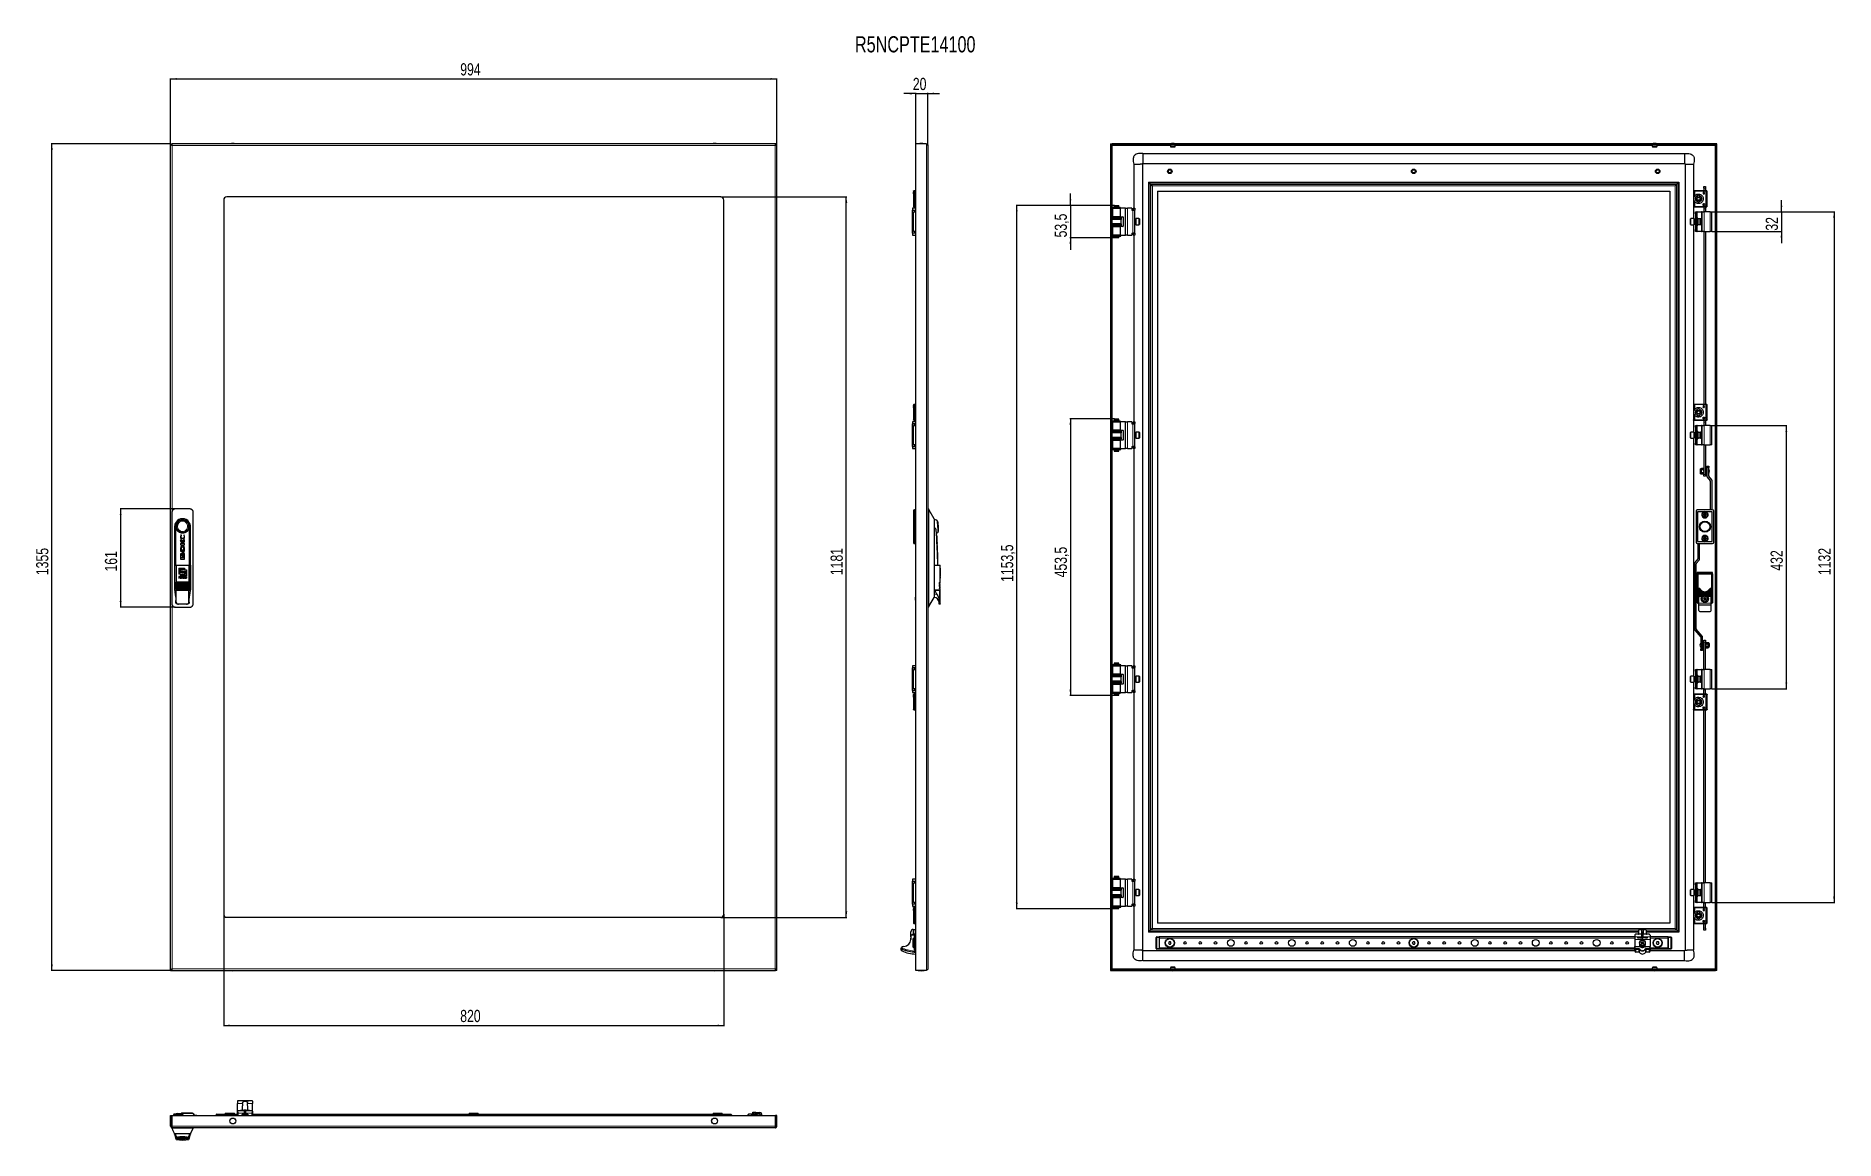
# Model space of a CAD drawing. Header units: millimetres. Extents: x -945 to 2005, y -832 to 978.
import ezdxf

# ---------------------------------------------------------------- set-up
doc = ezdxf.new("R2010")
doc.units = ezdxf.units.MM
doc.layers.add('FORMAT', color=7, linetype='Continuous')
doc.styles.add('SLDTEXTSTYLE0', font='TXT', dxfattribs={"width": 0.75})
doc.dimstyles.new('SLDDIMSTYLE0', dxfattribs={"dimtxt": 20, "dimasz": 10, "dimexe": 0, "dimexo": 0.0625, "dimgap": 5, "dimtad": 2, "dimdec": 1, "dimrnd": 1e-09, "dimzin": 12, "dimdsep": 46, "dimtxsty": 'SLDTEXTSTYLE0', "dimsah": 1, "dimcen": 0.09, "dimadec": 0, "dimazin": 3, "dimtfac": 1, "dimtofl": 0, "dimtmove": 0, "dimatfit": 3, "dimfxl": 0, "dimfrac": 2, "dimtolj": 1, "dimtzin": 12, "dimarcsym": 0})
doc.dimstyles.new('SLDDIMSTYLE1', dxfattribs={"dimtxt": 20, "dimasz": 10, "dimexe": 0, "dimexo": 0.0625, "dimgap": 5, "dimtad": 2, "dimdec": 1, "dimrnd": 1e-09, "dimzin": 12, "dimdsep": 46, "dimtxsty": 'SLDTEXTSTYLE0', "dimsah": 1, "dimcen": 0.09, "dimadec": 0, "dimazin": 3, "dimtfac": 1, "dimtmove": 0, "dimatfit": 0, "dimfxl": 0, "dimfrac": 2, "dimtolj": 1, "dimtzin": 12, "dimarcsym": 0})

msp = doc.modelspace()

# ---------------------------------------------------------------- texts
at = {"layer": 'FORMAT', "insert": (397.62, 978.05), "char_height": 26.4583, "attachment_point": 1, "style": 'SLDTEXTSTYLE0'}
msp.add_mtext('R5NCPTE14100', dxfattribs=at)

# ---------------------------------------------------------------- blocks, each defined once
blk = doc.blocks.new('_D')
at = {"layer": 'FORMAT'}
for p, q in [((-724.6, 801.5), (-724.6, 909)), ((-724.6, 908), (269.4, 908)), ((269.4, 801.5), (269.4, 909))]:
    blk.add_line(p, q, dxfattribs=at)
for points in [[(-724.6, 908), (-714.6, 906.5), (-714.6, 909.6)], [(269.4, 908), (259.4, 909.6), (259.4, 906.5)]]:
    blk.add_solid(points, dxfattribs=at)
at = {"layer": 'FORMAT', "insert": (-249.7, 933.8), "char_height": 20, "attachment_point": 1, "style": 'SLDTEXTSTYLE0'}
blk.add_mtext('994', dxfattribs=at)
blk = doc.blocks.new('_D_1')
at = {"layer": 'FORMAT'}
for p, q in [((-724.6, 801.5), (-920.3, 801.5)), ((-919.3, -553.5), (-919.3, 801.5)), ((-724.6, -553.5), (-920.3, -553.5))]:
    blk.add_line(p, q, dxfattribs=at)
for points in [[(-919.3, 801.5), (-920.9, 791.5), (-917.8, 791.5)], [(-919.3, -553.5), (-917.8, -543.5), (-920.9, -543.5)]]:
    blk.add_solid(points, dxfattribs=at)
at = {"layer": 'FORMAT', "insert": (-945.1, 94.5), "char_height": 20, "attachment_point": 1, "rotation": 90, "style": 'SLDTEXTSTYLE0'}
blk.add_mtext('1355', dxfattribs=at)
blk = doc.blocks.new('_D_2')
at = {"layer": 'FORMAT'}
for p, q in [((-637.6, -461.5), (-637.6, -645)), ((182.4, -461.5), (182.4, -645)), ((-637.6, -644), (182.4, -644))]:
    blk.add_line(p, q, dxfattribs=at)
for points in [[(-637.6, -644), (-627.6, -645.5), (-627.6, -642.4)], [(182.4, -644), (172.4, -642.4), (172.4, -645.5)]]:
    blk.add_solid(points, dxfattribs=at)
at = {"layer": 'FORMAT', "insert": (-249.7, -618.2), "char_height": 20, "attachment_point": 1, "style": 'SLDTEXTSTYLE0'}
blk.add_mtext('820', dxfattribs=at)
blk = doc.blocks.new('_D_3')
at = {"layer": 'FORMAT'}
for p, q in [((177.4, 714.5), (384.4, 714.5)), ((383.4, -466.5), (383.4, 714.5)), ((177.4, -466.5), (384.4, -466.5))]:
    blk.add_line(p, q, dxfattribs=at)
for points in [[(383.4, 714.5), (381.9, 704.5), (385, 704.5)], [(383.4, -466.5), (385, -456.5), (381.9, -456.5)]]:
    blk.add_solid(points, dxfattribs=at)
at = {"layer": 'FORMAT', "insert": (357.6, 94.5), "char_height": 20, "attachment_point": 1, "rotation": 90, "style": 'SLDTEXTSTYLE0'}
blk.add_mtext('1181', dxfattribs=at)
blk = doc.blocks.new('_D_4')
at = {"layer": 'FORMAT'}
for p, q in [((-717.1, 203), (-807.6, 203)), ((-806.6, 203), (-806.6, 42)), ((-717.1, 42), (-807.6, 42))]:
    blk.add_line(p, q, dxfattribs=at)
for points in [[(-806.6, 203), (-808.1, 193), (-805, 193)], [(-806.6, 42), (-805, 52), (-808.1, 52)]]:
    blk.add_solid(points, dxfattribs=at)
at = {"layer": 'FORMAT', "insert": (-832.4, 100.4), "char_height": 20, "attachment_point": 1, "rotation": 90, "style": 'SLDTEXTSTYLE0'}
blk.add_mtext('161', dxfattribs=at)
blk = doc.blocks.new('_D_5')
at = {"layer": 'FORMAT'}
for p, q in [((497.3, 884), (478, 884)), ((497.3, 801.5), (497.3, 885)), ((497.3, 884), (517.3, 884)), ((517.3, 798.9), (517.3, 885)), ((517.3, 884), (536.5, 884))]:
    blk.add_line(p, q, dxfattribs=at)
for points in [[(497.3, 884), (487.3, 885.6), (487.3, 882.5)], [(517.3, 884), (527.3, 882.5), (527.3, 885.6)]]:
    blk.add_solid(points, dxfattribs=at)
at = {"layer": 'FORMAT', "insert": (492.5, 909.8), "char_height": 20, "attachment_point": 1, "style": 'SLDTEXTSTYLE0'}
blk.add_mtext('20', dxfattribs=at)
blk = doc.blocks.new('_D_6')
at = {"layer": 'FORMAT'}
for p, q in [((823, 700.8), (661.9, 700.8)), ((662.9, -452.7), (662.9, 700.8)), ((823, -452.7), (661.9, -452.7))]:
    blk.add_line(p, q, dxfattribs=at)
for points in [[(662.9, 700.8), (661.4, 690.8), (664.4, 690.8)], [(662.9, -452.7), (664.4, -442.7), (661.4, -442.7)]]:
    blk.add_solid(points, dxfattribs=at)
at = {"layer": 'FORMAT', "insert": (637.1, 83.4), "char_height": 20, "attachment_point": 1, "rotation": 90, "style": 'SLDTEXTSTYLE0'}
blk.add_mtext('1153,5', dxfattribs=at)
blk = doc.blocks.new('_D_7')
at = {"layer": 'FORMAT'}
for p, q in [((750.9, 700.8), (750.9, 720)), ((823, 700.8), (749.9, 700.8)), ((750.9, 700.8), (750.9, 647.3)), ((823, 647.3), (749.9, 647.3)), ((750.9, 647.3), (750.9, 628.1))]:
    blk.add_line(p, q, dxfattribs=at)
for points in [[(750.9, 700.8), (752.4, 710.8), (749.4, 710.8)], [(750.9, 647.3), (749.4, 637.3), (752.4, 637.3)]]:
    blk.add_solid(points, dxfattribs=at)
at = {"layer": 'FORMAT', "insert": (725.1, 648.2), "char_height": 20, "attachment_point": 1, "rotation": 90, "style": 'SLDTEXTSTYLE0'}
blk.add_mtext('53,5', dxfattribs=at)
blk = doc.blocks.new('_D_8')
at = {"layer": 'FORMAT'}
for p, q in [((1802.9, 690), (2004.2, 690)), ((2003.2, 690), (2003.2, -442)), ((1802.9, -442), (2004.2, -442))]:
    blk.add_line(p, q, dxfattribs=at)
for points in [[(2003.2, 690), (2001.7, 680), (2004.8, 680)], [(2003.2, -442), (2004.8, -432), (2001.7, -432)]]:
    blk.add_solid(points, dxfattribs=at)
at = {"layer": 'FORMAT', "insert": (1977.4, 94.5), "char_height": 20, "attachment_point": 1, "rotation": 90, "style": 'SLDTEXTSTYLE0'}
blk.add_mtext('1132', dxfattribs=at)
blk = doc.blocks.new('_D_9')
at = {"layer": 'FORMAT'}
for p, q in [((1916.9, 690), (1916.9, 709.3)), ((1802.9, 690), (1917.9, 690)), ((1916.9, 690), (1916.9, 658)), ((1802.9, 658), (1917.9, 658)), ((1916.9, 658), (1916.9, 638.8))]:
    blk.add_line(p, q, dxfattribs=at)
for points in [[(1916.9, 690), (1918.4, 700), (1915.4, 700)], [(1916.9, 658), (1915.4, 648), (1918.4, 648)]]:
    blk.add_solid(points, dxfattribs=at)
at = {"layer": 'FORMAT', "insert": (1891.1, 659.3), "char_height": 20, "attachment_point": 1, "rotation": 90, "style": 'SLDTEXTSTYLE0'}
blk.add_mtext('32', dxfattribs=at)
blk = doc.blocks.new('_D_10')
at = {"layer": 'FORMAT'}
for p, q in [((823, 350.8), (749.9, 350.8)), ((750.9, 350.8), (750.9, -102.7)), ((823, -102.7), (749.9, -102.7))]:
    blk.add_line(p, q, dxfattribs=at)
for points in [[(750.9, 350.8), (749.4, 340.8), (752.4, 340.8)], [(750.9, -102.7), (752.4, -92.7), (749.4, -92.7)]]:
    blk.add_solid(points, dxfattribs=at)
at = {"layer": 'FORMAT', "insert": (725.1, 90.8), "char_height": 20, "attachment_point": 1, "rotation": 90, "style": 'SLDTEXTSTYLE0'}
blk.add_mtext('453,5', dxfattribs=at)
blk = doc.blocks.new('_D_11')
at = {"layer": 'FORMAT'}
for p, q in [((1802.9, 340), (1925.9, 340)), ((1924.9, 340), (1924.9, -92)), ((1802.9, -92), (1925.9, -92))]:
    blk.add_line(p, q, dxfattribs=at)
for points in [[(1924.9, 340), (1923.4, 330), (1926.4, 330)], [(1924.9, -92), (1926.4, -82), (1923.4, -82)]]:
    blk.add_solid(points, dxfattribs=at)
at = {"layer": 'FORMAT', "insert": (1899.1, 101.9), "char_height": 20, "attachment_point": 1, "rotation": 90, "style": 'SLDTEXTSTYLE0'}
blk.add_mtext('432', dxfattribs=at)

# ---------------------------------------------------------------- dimensions: what is measured, and where the dimension line sits
at = {"layer": 'FORMAT'}
for base, p1, p2, dimstyle, picture, middle in [((269.42, 908.03), (-724.58, 801.53), (269.42, 801.53), 'SLDDIMSTYLE0', '_D', (-227.58, 908.03)), ((517.27, 884.03), (497.27, 801.53), (517.27, 798.93), 'SLDDIMSTYLE1', '_D_5', (507.27, 884.03)), ((182.42, -643.97), (-637.58, -461.47), (182.42, -461.47), 'SLDDIMSTYLE0', '_D_2', (-227.58, -643.97))]:
    dim = msp.add_linear_dim(base=base, p1=p1, p2=p2, dimstyle=dimstyle, dxfattribs=at)
    dim.commit()
    dim.dimension.update_dxf_attribs({"geometry": picture, "text_midpoint": middle, "dimtype": 160})
for base, p1, p2, dimstyle, picture, middle in [((-919.33, 801.53), (-724.58, -553.47), (-724.58, 801.53), 'SLDDIMSTYLE0', '_D_1', (-919.33, 124.03)), ((383.43, 714.53), (177.42, -466.47), (177.42, 714.53), 'SLDDIMSTYLE0', '_D_3', (383.43, 124.03)), ((750.89, 647.28), (822.97, 700.78), (822.97, 647.28), 'SLDDIMSTYLE1', '_D_7', (750.89, 674.03)), ((1916.9, 658.03), (1802.9, 690.03), (1802.9, 658.03), 'SLDDIMSTYLE1', '_D_9', (1916.9, 674.03)), ((662.89, 700.78), (822.97, -452.72), (822.97, 700.78), 'SLDDIMSTYLE0', '_D_6', (662.89, 124.03)), ((2003.21, -441.97), (1802.9, 690.03), (1802.9, -441.97), 'SLDDIMSTYLE0', '_D_8', (2003.21, 124.03)), ((750.89, -102.72), (822.97, 350.78), (822.97, -102.72), 'SLDDIMSTYLE0', '_D_10', (750.89, 124.03)), ((1924.9, -91.97), (1802.9, 340.03), (1802.9, -91.97), 'SLDDIMSTYLE0', '_D_11', (1924.9, 124.03)), ((-806.58, 42.03), (-717.08, 203.03), (-717.08, 42.03), 'SLDDIMSTYLE0', '_D_4', (-806.58, 122.53))]:
    dim = msp.add_linear_dim(base=base, p1=p1, p2=p2, angle=90, dimstyle=dimstyle, dxfattribs=at)
    dim.commit()
    dim.dimension.update_dxf_attribs({"geometry": picture, "text_midpoint": middle, "dimtype": 160})

# ---------------------------------------------------------------- linework, layer by layer
at = {"color": 7, "linetype": 'Continuous', "lineweight": 25}
for p, q in [((-724.58, 801.53), (-722.58, 801.53)), ((-724.58, -553.47), (-724.58, 801.53)), ((267.12, 801.53), (-722.28, 801.53)), ((-722.28, 799.8), (-722.28, 801.53)), ((267.12, 801.53), (267.12, 799.81)), ((269.42, 801.53), (267.42, 801.53)), ((269.42, -553.47), (269.42, 801.53)), ((497.27, -553.47), (497.27, 801.53)), ((514.67, 801.53), (497.27, 801.53)), ((517.27, 798.93), (517.27, 200.03)), ((816.9, 801.53), (816.9, -553.47)), ((816.9, 801.53), (818.9, 801.53)), ((818.9, 801.53), (818.9, -553.47)), ((819.2, 799.53), (819.2, 801.53)), ((1808.6, 801.53), (819.2, 801.53)), ((1808.6, 799.53), (819.2, 799.53)), ((819.5, 798.93), (819.29, 799.53)), ((918.9, 796.92), (915.31, 796.92)), ((922.48, 796.92), (918.9, 796.92)), ((1712.48, 796.92), (1705.31, 796.92)), ((1808.51, 799.53), (1808.3, 798.93)), ((1808.6, 799.53), (1808.6, 801.53)), ((1810.9, 801.53), (1808.9, 801.53)), ((1808.9, -553.47), (1808.9, 801.53)), ((1810.9, -553.47), (1810.9, 801.53)), ((854.9, 768.53), (855.87, 768.53)), ((854.9, 768.53), (854.9, 696.03)), ((855.87, 768.53), (858.33, 768.53)), ((858.33, 768.53), (861.9, 768.53)), ((861.9, 768.53), (865.46, 768.53)), ((868.9, 768.53), (868.9, -520.47)), ((869.9, 785.53), (869.9, 769.7)), ((869.9, 785.53), (1757.9, 785.53)), ((869.9, 769.53), (1757.9, 769.53)), ((915.79, 796.53), (922, 796.53)), ((1705.79, 796.53), (1712, 796.53)), ((1758.9, 768.53), (1758.9, -520.47)), ((1772.9, 768.53), (1772.9, 724.21)), ((878.9, 739.03), (879.9, 738.03)), ((878.9, 739.03), (1748.9, 739.03)), ((878.9, 739.03), (878.9, -490.97)), ((880, 737.93), (882.3, 735.62)), ((1745.49, 735.62), (1747.8, 737.93)), ((1747.9, 738.03), (1748.9, 739.03)), ((1748.9, 739.03), (1748.9, -490.97)), ((-637.58, 709.53), (-637.58, -461.47)), ((177.42, 714.53), (-632.58, 714.53)), ((182.42, -461.47), (182.42, 709.53)), ((493.67, 724.03), (493.67, 699.03)), ((497.27, 724.53), (495.67, 724.53)), ((882.3, 735.62), (883, 734.93)), ((883, 734.93), (885.3, 732.62)), ((893.9, 724.03), (1733.9, 724.03)), ((893.9, 724.03), (893.9, -475.97)), ((1733.9, 724.03), (1733.9, -475.97)), ((1742.49, 732.62), (1744.8, 734.93)), ((1744.8, 734.93), (1745.49, 735.62)), ((1772.9, 724.03), (1772.9, 699.03)), ((1773.72, 714.66), (1775.23, 716.92)), ((1775.23, 706.15), (1773.72, 708.41)), ((1792.9, 724.53), (1774.9, 724.53)), ((1780.9, 717.25), (1775.95, 714.39)), ((1775.95, 714.39), (1775.95, 712.53)), ((1775.95, 712.53), (1777.91, 712.53)), ((1775.95, 710.53), (1775.95, 712.53)), ((1775.95, 710.53), (1775.95, 708.67)), ((1775.95, 710.53), (1777.91, 710.53)), ((1775.95, 708.67), (1780.9, 705.82)), ((1778.6, 712.53), (1777.91, 712.53)), ((1777.91, 710.53), (1778.6, 710.53)), ((1785.85, 714.39), (1780.9, 717.25)), ((1780.9, 705.82), (1785.85, 708.67)), ((1783.88, 712.53), (1783.19, 712.53)), ((1783.19, 710.53), (1783.88, 710.53)), ((1783.88, 712.53), (1785.85, 712.53)), ((1783.88, 710.53), (1785.85, 710.53)), ((1785.85, 712.53), (1785.85, 714.39)), ((1785.85, 712.53), (1785.85, 710.53)), ((1785.85, 708.67), (1785.85, 710.53)), ((1788.34, 721.49), (1788.34, 719.62)), ((1788.79, 719.63), (1788.79, 719.9)), ((1788.87, 721.24), (1788.87, 721.46)), ((1789.25, 721.24), (1788.87, 721.24)), ((1788.87, 720.89), (1789.29, 720.89)), ((1788.87, 720.3), (1788.87, 720.89)), ((1789.6, 731.73), (1792.6, 731.73)), ((1789.6, 728.73), (1789.6, 731.73)), ((1789.6, 728.73), (1789.6, 724.53)), ((1792.6, 731.73), (1792.6, 728.73)), ((1792.6, 728.73), (1792.6, 724.53)), ((1793.5, 724.53), (1793.25, 724.53)), ((1794.9, 699.03), (1794.9, 724.03)), ((491.72, 695.53), (491.72, 693.53)), ((497.27, 696.03), (492.22, 696.03)), ((492.22, 693.03), (495.72, 693.03)), ((492.22, 693.03), (492.22, 692.73)), ((492.22, 655.33), (492.22, 692.73)), ((492.22, 692.73), (495.22, 692.73)), ((493.77, 690.03), (496.77, 690.03)), ((493.77, 658.03), (493.77, 690.03)), ((494.72, 693.03), (494.72, 692.73)), ((495.22, 692.73), (495.72, 692.73)), ((495.67, 698.53), (497.27, 698.53)), ((495.72, 692.73), (495.72, 693.03)), ((497.27, 690.03), (496.77, 690.03)), ((818.9, 681.03), (833.9, 681.03)), ((833.9, 680.43), (818.9, 680.43)), ((819.25, 697.73), (819.25, 696.83)), ((819.25, 697.73), (832.13, 697.73)), ((819.25, 696.83), (832.13, 696.83)), ((819.95, 696.03), (819.95, 682.03)), ((819.95, 696.03), (832.85, 696.03)), ((832.85, 682.03), (819.95, 682.03)), ((822.97, 700.78), (822.4, 699.78)), ((822.4, 699.78), (822.4, 697.78)), ((830.4, 699.78), (822.4, 699.78)), ((827.15, 697.78), (822.4, 697.78)), ((822.4, 696.78), (822.4, 696.03)), ((827.15, 696.78), (822.4, 696.78)), ((822.4, 682.03), (822.4, 681.03)), ((822.9, 697.78), (822.9, 697.73)), ((822.9, 696.83), (822.9, 696.78)), ((822.97, 700.78), (829.82, 700.78)), ((830.4, 697.78), (827.15, 697.78)), ((830.4, 696.78), (827.15, 696.78)), ((830.4, 699.78), (829.82, 700.78)), ((829.9, 697.73), (829.9, 697.78)), ((829.9, 696.78), (829.9, 696.83)), ((830.4, 697.78), (830.4, 699.78)), ((830.4, 696.03), (830.4, 696.78)), ((830.4, 681.03), (830.4, 682.03)), ((832.13, 697.73), (832.22, 697.73)), ((832.13, 696.83), (832.22, 696.83)), ((832.22, 696.83), (832.22, 697.73)), ((832.22, 697.73), (832.43, 697.73)), ((832.22, 696.83), (832.43, 696.83)), ((832.43, 696.83), (832.43, 697.73)), ((832.85, 682.03), (832.85, 696.03)), ((840.95, 696.03), (832.85, 696.03)), ((832.85, 682.03), (836.95, 682.03)), ((833.9, 680.43), (833.9, 681.03)), ((834.6, 679.75), (833.9, 680.43)), ((837.45, 681.53), (837.45, 666.53)), ((841.45, 696.03), (840.95, 696.03)), ((841.45, 696.03), (844.45, 696.03)), ((841.45, 652.03), (841.45, 696.03)), ((851.45, 696.03), (844.45, 696.03)), ((851.45, 696.03), (851.45, 692.73)), ((851.45, 692.73), (853.45, 692.73)), ((853.45, 692.73), (856.45, 692.73)), ((853.95, 696.03), (856.45, 696.03)), ((853.95, 695.53), (853.95, 696.03)), ((853.95, 695.53), (853.95, 693.53)), ((853.95, 693.03), (853.95, 693.53)), ((856.45, 693.03), (853.95, 693.03)), ((853.95, 693.03), (853.95, 692.73)), ((856.45, 696.03), (856.45, 695.53)), ((856.45, 695.53), (856.45, 693.53)), ((856.45, 693.53), (856.45, 693.03)), ((856.45, 692.73), (856.45, 693.03)), ((856.45, 655.33), (856.45, 692.73)), ((863.35, 679.03), (857.95, 679.03)), ((857.95, 679.03), (857.95, 669.03)), ((1773.9, 679.03), (1768.5, 679.03)), ((1772.9, 698.86), (1772.9, 679.03)), ((1773.9, 671.47), (1773.9, 679.03)), ((1774.9, 698.53), (1792.9, 698.53)), ((1775.9, 679.03), (1775.4, 679.03)), ((1775.4, 679.03), (1775.4, 677.82)), ((1775.9, 690.03), (1777.9, 690.03)), ((1775.9, 689.03), (1775.9, 690.03)), ((1775.9, 688.03), (1775.9, 689.03)), ((1775.9, 687.03), (1775.9, 688.03)), ((1777.9, 687.03), (1775.9, 687.03)), ((1775.9, 687.03), (1775.9, 686.53)), ((1777.9, 686.53), (1775.9, 686.53)), ((1775.9, 686.53), (1775.9, 661.53)), ((1777.9, 690.03), (1777.9, 689.03)), ((1778.9, 690.03), (1777.9, 690.03)), ((1777.9, 688.03), (1777.9, 689.03)), ((1777.9, 688.03), (1777.9, 687.03)), ((1777.9, 687.03), (1777.9, 686.53)), ((1777.9, 686.53), (1777.9, 661.53)), ((1777.9, 680.03), (1778.9, 680.03)), ((1778.9, 690.03), (1785.9, 690.03)), ((1779.6, 680.03), (1778.9, 680.03)), ((1779.6, 680.03), (1779.6, 679.58)), ((1785.2, 668.03), (1785.2, 680.03)), ((1785.9, 680.03), (1785.2, 680.03)), ((1786.9, 690.03), (1785.9, 690.03)), ((1785.9, 680.03), (1786.9, 680.03)), ((1786.9, 690.03), (1789.9, 690.03)), ((1786.9, 658.03), (1786.9, 690.03)), ((1788.34, 701.57), (1788.34, 703.44)), ((1788.79, 703.44), (1788.79, 703.16)), ((1788.87, 702.18), (1788.87, 702.77)), ((1789.29, 702.18), (1788.87, 702.18)), ((1789.25, 701.83), (1788.87, 701.83)), ((1788.87, 701.83), (1788.87, 701.61)), ((1789.6, 698.62), (1789.6, 695.23)), ((1789.6, 695.23), (1789.6, 690.03)), ((1799.9, 690.03), (1789.9, 690.03)), ((1792.6, 698.62), (1792.6, 695.23)), ((1792.6, 695.23), (1792.6, 690.03)), ((1793.25, 698.53), (1793.5, 698.53)), ((1799.9, 690.03), (1802.9, 690.03)), ((1802.9, 658.03), (1802.9, 690.03)), ((491.72, 654.53), (491.72, 652.53)), ((495.22, 655.33), (492.22, 655.33)), ((492.22, 655.33), (492.22, 655.03)), ((495.72, 655.03), (492.22, 655.03)), ((492.22, 652.03), (497.27, 652.03)), ((496.77, 658.03), (493.77, 658.03)), ((494.72, 655.33), (494.72, 655.03)), ((495.72, 655.33), (495.22, 655.33)), ((495.72, 655.03), (495.72, 655.33)), ((496.77, 658.03), (497.27, 658.03)), ((833.9, 677.63), (818.9, 677.63)), ((833.9, 670.43), (818.9, 670.43)), ((833.9, 667.63), (818.9, 667.63)), ((818.9, 667.03), (833.9, 667.03)), ((819.25, 651.23), (819.25, 650.33)), ((819.25, 651.23), (833.55, 651.23)), ((819.25, 650.33), (833.55, 650.33)), ((819.95, 666.03), (819.95, 652.03)), ((819.95, 666.03), (832.85, 666.03)), ((832.85, 652.03), (819.95, 652.03)), ((822.4, 667.03), (822.4, 666.03)), ((822.4, 652.03), (822.4, 651.28)), ((827.15, 651.28), (822.4, 651.28)), ((822.4, 650.28), (822.4, 648.28)), ((827.15, 650.28), (822.4, 650.28)), ((822.9, 651.28), (822.9, 651.23)), ((822.9, 650.33), (822.9, 650.28)), ((830.4, 651.28), (827.15, 651.28)), ((830.4, 650.28), (827.15, 650.28)), ((829.9, 651.23), (829.9, 651.28)), ((829.9, 650.28), (829.9, 650.33)), ((830.4, 666.03), (830.4, 667.03)), ((830.4, 651.28), (830.4, 652.03)), ((830.4, 648.28), (830.4, 650.28)), ((832.85, 652.03), (832.85, 666.03)), ((836.95, 666.03), (832.85, 666.03)), ((832.85, 652.03), (840.95, 652.03)), ((833.55, 650.33), (833.55, 651.23)), ((833.9, 677.63), (834.6, 678.32)), ((833.9, 670.43), (833.9, 677.63)), ((834.6, 669.75), (833.9, 670.43)), ((833.9, 667.63), (834.6, 668.32)), ((833.9, 667.03), (833.9, 667.63)), ((840.95, 652.03), (841.45, 652.03)), ((844.45, 652.03), (841.45, 652.03)), ((844.45, 652.03), (851.45, 652.03)), ((851.45, 655.33), (853.45, 655.33)), ((851.45, 655.33), (851.45, 652.03)), ((856.45, 655.33), (853.45, 655.33)), ((853.95, 655.33), (853.95, 655.03)), ((853.95, 655.03), (856.45, 655.03)), ((853.95, 654.53), (853.95, 655.03)), ((853.95, 654.53), (853.95, 652.53)), ((853.95, 652.03), (853.95, 652.53)), ((856.45, 652.03), (853.95, 652.03)), ((854.9, 652.03), (854.9, 346.03)), ((857.7, 677.03), (856.45, 677.03)), ((856.45, 671.03), (857.7, 671.03)), ((856.45, 655.03), (856.45, 655.33)), ((856.45, 655.03), (856.45, 654.53)), ((856.45, 654.53), (856.45, 652.53)), ((856.45, 652.53), (856.45, 652.03)), ((857.95, 669.03), (863.35, 669.03)), ((863.95, 678.43), (863.95, 669.63)), ((1767.9, 671.78), (1767.9, 678.43)), ((1767.9, 669.63), (1767.9, 671.78)), ((1768.5, 669.03), (1773.9, 669.03)), ((1772.9, 669.03), (1772.9, 374.21)), ((1773.9, 669.03), (1773.9, 671.47)), ((1775.4, 677.03), (1774.15, 677.03)), ((1774.15, 671.03), (1775.4, 671.03)), ((1775.4, 677.82), (1775.4, 669.03)), ((1775.4, 669.03), (1775.9, 669.03)), ((1777.9, 661.53), (1775.9, 661.53)), ((1775.9, 661.53), (1775.9, 661.03)), ((1775.9, 660.03), (1775.9, 661.03)), ((1775.9, 661.03), (1777.9, 661.03)), ((1775.9, 659.03), (1775.9, 660.03)), ((1775.9, 658.03), (1775.9, 659.03)), ((1777.9, 658.03), (1775.9, 658.03)), ((1778.9, 668.03), (1777.9, 668.03)), ((1777.9, 661.53), (1777.9, 661.03)), ((1777.9, 661.03), (1777.9, 660.03)), ((1777.9, 659.03), (1777.9, 660.03)), ((1777.9, 659.03), (1777.9, 658.03)), ((1777.9, 658.03), (1778.9, 658.03)), ((1778.9, 668.03), (1779.6, 668.03)), ((1785.9, 658.03), (1778.9, 658.03)), ((1779.6, 668.48), (1779.6, 668.03)), ((1783.53, 678.53), (1780.4, 678.53)), ((1780.4, 669.53), (1780.4, 678.53)), ((1780.4, 669.53), (1783.53, 669.53)), ((1784.4, 678.03), (1783.53, 678.53)), ((1783.53, 669.53), (1783.53, 678.53)), ((1783.53, 669.53), (1784.4, 670.03)), ((1784.4, 670.03), (1784.4, 678.03)), ((1785.2, 668.03), (1785.9, 668.03)), ((1786.9, 668.03), (1785.9, 668.03)), ((1785.9, 658.03), (1786.9, 658.03)), ((1789.9, 658.03), (1786.9, 658.03)), ((1789.6, 658.03), (1789.6, 374.53)), ((1789.9, 658.03), (1799.9, 658.03)), ((1792.6, 658.03), (1792.6, 374.53)), ((1802.9, 658.03), (1799.9, 658.03)), ((822.4, 648.28), (822.97, 647.28)), ((822.4, 648.28), (827.15, 648.28)), ((827.04, 647.28), (822.97, 647.28)), ((829.82, 647.28), (827.04, 647.28)), ((827.15, 648.28), (830.4, 648.28)), ((829.82, 647.28), (830.4, 648.28)), ((493.67, 374.03), (493.67, 349.03)), ((497.27, 374.53), (495.67, 374.53)), ((1772.9, 374.03), (1772.9, 349.03)), ((1773.72, 364.66), (1775.23, 366.92)), ((1775.23, 356.15), (1773.72, 358.41)), ((1792.9, 374.53), (1774.9, 374.53)), ((1780.9, 367.25), (1775.95, 364.39)), ((1775.95, 364.39), (1775.95, 362.53)), ((1775.95, 362.53), (1777.91, 362.53)), ((1775.95, 360.53), (1775.95, 362.53)), ((1775.95, 360.53), (1775.95, 358.67)), ((1775.95, 360.53), (1777.91, 360.53)), ((1775.95, 358.67), (1780.9, 355.82)), ((1778.6, 362.53), (1777.91, 362.53)), ((1777.91, 360.53), (1778.6, 360.53)), ((1785.85, 364.39), (1780.9, 367.25)), ((1780.9, 355.82), (1785.85, 358.67)), ((1783.88, 362.53), (1783.19, 362.53)), ((1783.19, 360.53), (1783.88, 360.53)), ((1783.88, 362.53), (1785.85, 362.53)), ((1783.88, 360.53), (1785.85, 360.53)), ((1785.85, 362.53), (1785.85, 364.39)), ((1785.85, 362.53), (1785.85, 360.53)), ((1785.85, 358.67), (1785.85, 360.53)), ((1788.34, 371.49), (1788.34, 369.62)), ((1788.79, 369.63), (1788.79, 369.9)), ((1788.87, 371.24), (1788.87, 371.46)), ((1789.25, 371.24), (1788.87, 371.24)), ((1788.87, 370.89), (1789.29, 370.89)), ((1788.87, 370.3), (1788.87, 370.89)), ((1793.5, 374.53), (1793.25, 374.53)), ((1794.9, 349.03), (1794.9, 374.03)), ((491.72, 345.53), (491.72, 343.53)), ((497.27, 346.03), (492.22, 346.03)), ((492.22, 343.03), (495.72, 343.03)), ((492.22, 343.03), (492.22, 342.73)), ((492.22, 305.33), (492.22, 342.73)), ((492.22, 342.73), (495.22, 342.73)), ((493.77, 340.03), (496.77, 340.03)), ((493.77, 308.03), (493.77, 340.03)), ((494.72, 343.03), (494.72, 342.73)), ((495.22, 342.73), (495.72, 342.73)), ((495.67, 348.53), (497.27, 348.53)), ((495.72, 342.73), (495.72, 343.03)), ((497.27, 340.03), (496.77, 340.03)), ((818.9, 331.03), (833.9, 331.03)), ((833.9, 330.43), (818.9, 330.43)), ((833.9, 327.63), (818.9, 327.63)), ((819.25, 347.73), (819.25, 346.83)), ((819.25, 347.73), (832.13, 347.73)), ((819.25, 346.83), (832.13, 346.83)), ((819.95, 346.03), (819.95, 332.03)), ((819.95, 346.03), (832.85, 346.03)), ((832.85, 332.03), (819.95, 332.03)), ((822.97, 350.78), (822.4, 349.78)), ((822.4, 349.78), (822.4, 347.78)), ((830.4, 349.78), (822.4, 349.78)), ((827.15, 347.78), (822.4, 347.78)), ((822.4, 346.78), (822.4, 346.03)), ((827.15, 346.78), (822.4, 346.78)), ((822.4, 332.03), (822.4, 331.03)), ((822.9, 347.78), (822.9, 347.73)), ((822.9, 346.83), (822.9, 346.78)), ((822.97, 350.78), (829.82, 350.78)), ((830.4, 347.78), (827.15, 347.78)), ((830.4, 346.78), (827.15, 346.78)), ((830.4, 349.78), (829.82, 350.78)), ((829.9, 347.73), (829.9, 347.78)), ((829.9, 346.78), (829.9, 346.83)), ((830.4, 347.78), (830.4, 349.78)), ((830.4, 346.03), (830.4, 346.78)), ((830.4, 331.03), (830.4, 332.03)), ((832.13, 347.73), (832.22, 347.73)), ((832.13, 346.83), (832.22, 346.83)), ((832.22, 346.83), (832.22, 347.73)), ((832.22, 347.73), (832.43, 347.73)), ((832.22, 346.83), (832.43, 346.83)), ((832.43, 346.83), (832.43, 347.73)), ((832.85, 332.03), (832.85, 346.03)), ((840.95, 346.03), (832.85, 346.03)), ((832.85, 332.03), (836.95, 332.03)), ((833.9, 330.43), (833.9, 331.03)), ((834.6, 329.75), (833.9, 330.43)), ((833.9, 327.63), (834.6, 328.32)), ((833.9, 320.43), (833.9, 327.63)), ((837.45, 331.53), (837.45, 316.53)), ((841.45, 346.03), (840.95, 346.03)), ((841.45, 346.03), (844.45, 346.03)), ((841.45, 302.03), (841.45, 346.03)), ((851.45, 346.03), (844.45, 346.03)), ((851.45, 346.03), (851.45, 342.73)), ((851.45, 342.73), (853.45, 342.73)), ((853.45, 342.73), (856.45, 342.73)), ((853.95, 346.03), (856.45, 346.03)), ((853.95, 345.53), (853.95, 346.03)), ((853.95, 345.53), (853.95, 343.53)), ((853.95, 343.03), (853.95, 343.53)), ((856.45, 343.03), (853.95, 343.03)), ((853.95, 343.03), (853.95, 342.73)), ((856.45, 346.03), (856.45, 345.53)), ((856.45, 345.53), (856.45, 343.53)), ((856.45, 343.53), (856.45, 343.03)), ((856.45, 342.73), (856.45, 343.03)), ((856.45, 305.33), (856.45, 342.73)), ((857.7, 327.03), (856.45, 327.03)), ((863.35, 329.03), (857.95, 329.03)), ((857.95, 329.03), (857.95, 319.03)), ((863.95, 328.43), (863.95, 319.63)), ((1767.9, 321.78), (1767.9, 328.43)), ((1773.9, 329.03), (1768.5, 329.03)), ((1772.9, 348.86), (1772.9, 329.03)), ((1773.9, 321.47), (1773.9, 329.03)), ((1775.4, 327.03), (1774.15, 327.03)), ((1774.9, 348.53), (1792.9, 348.53)), ((1775.9, 329.03), (1775.4, 329.03)), ((1775.4, 329.03), (1775.4, 327.82)), ((1775.4, 327.82), (1775.4, 319.03)), ((1775.9, 340.03), (1777.9, 340.03)), ((1775.9, 339.03), (1775.9, 340.03)), ((1775.9, 338.03), (1775.9, 339.03)), ((1775.9, 337.03), (1775.9, 338.03)), ((1777.9, 337.03), (1775.9, 337.03)), ((1775.9, 337.03), (1775.9, 336.53)), ((1777.9, 336.53), (1775.9, 336.53)), ((1775.9, 336.53), (1775.9, 311.53)), ((1777.9, 340.03), (1777.9, 339.03)), ((1778.9, 340.03), (1777.9, 340.03)), ((1777.9, 338.03), (1777.9, 339.03)), ((1777.9, 338.03), (1777.9, 337.03)), ((1777.9, 337.03), (1777.9, 336.53)), ((1777.9, 336.53), (1777.9, 311.53)), ((1777.9, 330.03), (1778.9, 330.03)), ((1778.9, 340.03), (1785.9, 340.03)), ((1779.6, 330.03), (1778.9, 330.03)), ((1779.6, 330.03), (1779.6, 329.58)), ((1783.53, 328.53), (1780.4, 328.53)), ((1780.4, 319.53), (1780.4, 328.53)), ((1784.4, 328.03), (1783.53, 328.53)), ((1783.53, 319.53), (1783.53, 328.53)), ((1784.4, 320.03), (1784.4, 328.03)), ((1785.2, 318.03), (1785.2, 330.03)), ((1785.9, 330.03), (1785.2, 330.03)), ((1786.9, 340.03), (1785.9, 340.03)), ((1785.9, 330.03), (1786.9, 330.03)), ((1786.9, 340.03), (1789.9, 340.03)), ((1786.9, 308.03), (1786.9, 340.03)), ((1788.34, 351.57), (1788.34, 353.44)), ((1788.79, 353.44), (1788.79, 353.16)), ((1788.87, 352.18), (1788.87, 352.77)), ((1789.29, 352.18), (1788.87, 352.18)), ((1789.25, 351.83), (1788.87, 351.83)), ((1788.87, 351.83), (1788.87, 351.61)), ((1789.6, 348.62), (1789.6, 345.23)), ((1789.6, 345.23), (1789.6, 340.03)), ((1799.9, 340.03), (1789.9, 340.03)), ((1792.6, 348.62), (1792.6, 345.23)), ((1792.6, 345.23), (1792.6, 340.03)), ((1793.25, 348.53), (1793.5, 348.53)), ((1799.9, 340.03), (1802.9, 340.03)), ((1802.9, 308.03), (1802.9, 340.03)), ((491.72, 304.53), (491.72, 302.53)), ((495.22, 305.33), (492.22, 305.33)), ((492.22, 305.33), (492.22, 305.03)), ((495.72, 305.03), (492.22, 305.03)), ((492.22, 302.03), (497.27, 302.03)), ((496.77, 308.03), (493.77, 308.03)), ((494.72, 305.33), (494.72, 305.03)), ((495.72, 305.33), (495.22, 305.33)), ((495.72, 305.03), (495.72, 305.33)), ((496.77, 308.03), (497.27, 308.03)), ((833.9, 320.43), (818.9, 320.43)), ((833.9, 317.63), (818.9, 317.63)), ((818.9, 317.03), (833.9, 317.03)), ((819.25, 301.23), (819.25, 300.33)), ((819.25, 301.23), (833.55, 301.23)), ((819.25, 300.33), (833.55, 300.33)), ((819.95, 316.03), (819.95, 302.03)), ((819.95, 316.03), (832.85, 316.03)), ((832.85, 302.03), (819.95, 302.03)), ((822.4, 317.03), (822.4, 316.03)), ((822.4, 302.03), (822.4, 301.28)), ((827.15, 301.28), (822.4, 301.28)), ((822.4, 300.28), (822.4, 298.28)), ((827.15, 300.28), (822.4, 300.28)), ((822.4, 298.28), (822.97, 297.28)), ((822.4, 298.28), (827.15, 298.28)), ((822.9, 301.28), (822.9, 301.23)), ((822.9, 300.33), (822.9, 300.28)), ((827.04, 297.28), (822.97, 297.28)), ((829.82, 297.28), (827.04, 297.28)), ((830.4, 301.28), (827.15, 301.28)), ((830.4, 300.28), (827.15, 300.28)), ((827.15, 298.28), (830.4, 298.28)), ((829.82, 297.28), (830.4, 298.28)), ((829.9, 301.23), (829.9, 301.28)), ((829.9, 300.28), (829.9, 300.33)), ((830.4, 316.03), (830.4, 317.03)), ((830.4, 301.28), (830.4, 302.03)), ((830.4, 298.28), (830.4, 300.28)), ((832.85, 302.03), (832.85, 316.03)), ((836.95, 316.03), (832.85, 316.03)), ((832.85, 302.03), (840.95, 302.03)), ((833.55, 300.33), (833.55, 301.23)), ((834.6, 319.75), (833.9, 320.43)), ((833.9, 317.63), (834.6, 318.32)), ((833.9, 317.03), (833.9, 317.63)), ((840.95, 302.03), (841.45, 302.03)), ((844.45, 302.03), (841.45, 302.03)), ((844.45, 302.03), (851.45, 302.03)), ((851.45, 305.33), (853.45, 305.33)), ((851.45, 305.33), (851.45, 302.03)), ((856.45, 305.33), (853.45, 305.33)), ((853.95, 305.33), (853.95, 305.03)), ((853.95, 305.03), (856.45, 305.03)), ((853.95, 304.53), (853.95, 305.03)), ((853.95, 304.53), (853.95, 302.53)), ((853.95, 302.03), (853.95, 302.53)), ((856.45, 302.03), (853.95, 302.03)), ((854.9, 302.03), (854.9, -53.97)), ((856.45, 321.03), (857.7, 321.03)), ((856.45, 305.03), (856.45, 305.33)), ((856.45, 305.03), (856.45, 304.53)), ((856.45, 304.53), (856.45, 302.53)), ((856.45, 302.53), (856.45, 302.03)), ((857.95, 319.03), (863.35, 319.03)), ((1767.9, 319.63), (1767.9, 321.78)), ((1768.5, 319.03), (1773.9, 319.03)), ((1772.9, 319.03), (1772.9, -70.97)), ((1773.9, 319.03), (1773.9, 321.47)), ((1774.15, 321.03), (1775.4, 321.03)), ((1775.4, 319.03), (1775.9, 319.03)), ((1777.9, 311.53), (1775.9, 311.53)), ((1775.9, 311.53), (1775.9, 311.03)), ((1775.9, 311.03), (1777.9, 311.03)), ((1775.9, 310.03), (1775.9, 311.03)), ((1775.9, 309.03), (1775.9, 310.03)), ((1775.9, 308.03), (1775.9, 309.03)), ((1777.9, 308.03), (1775.9, 308.03)), ((1778.9, 318.03), (1777.9, 318.03)), ((1777.9, 311.53), (1777.9, 311.03)), ((1777.9, 311.03), (1777.9, 310.03)), ((1777.9, 309.03), (1777.9, 310.03)), ((1777.9, 309.03), (1777.9, 308.03)), ((1777.9, 308.03), (1778.9, 308.03)), ((1778.9, 318.03), (1779.6, 318.03)), ((1785.9, 308.03), (1778.9, 308.03)), ((1779.6, 318.48), (1779.6, 318.03)), ((1780.4, 319.53), (1783.53, 319.53)), ((1783.53, 319.53), (1784.4, 320.03)), ((1785.2, 318.03), (1785.9, 318.03)), ((1786.9, 318.03), (1785.9, 318.03)), ((1785.9, 308.03), (1786.9, 308.03)), ((1789.9, 308.03), (1786.9, 308.03)), ((1789.6, 308.03), (1789.6, 259.73)), ((1789.9, 308.03), (1799.9, 308.03)), ((1792.6, 308.03), (1792.6, 259.73)), ((1802.9, 308.03), (1799.9, 308.03)), ((1784.4, 267.68), (1783.9, 267.18)), ((1783.9, 262.28), (1783.9, 267.18)), ((1785.6, 268.58), (1784.4, 268.58)), ((1784.4, 264.73), (1784.4, 268.58)), ((1785.94, 269.18), (1785.6, 268.58)), ((1785.6, 264.73), (1785.6, 268.58)), ((1789.05, 269.18), (1785.94, 269.18)), ((1789.05, 266.96), (1785.94, 266.96)), ((1789.4, 268.58), (1789.05, 269.18)), ((1789.4, 268.58), (1789.4, 260.88)), ((1789.6, 267.68), (1789.4, 267.68)), ((1794.6, 268.73), (1792.6, 268.73)), ((1794.6, 273.03), (1797.6, 273.03)), ((1794.6, 271.03), (1794.6, 273.03)), ((1794.6, 271.03), (1794.6, 257.1)), ((1797.6, 273.03), (1797.6, 271.03)), ((1797.6, 257.1), (1797.6, 271.03)), ((1783.9, 262.28), (1784.4, 261.78)), ((1784.4, 260.88), (1784.4, 264.73)), ((1784.4, 260.88), (1785.6, 260.88)), ((1785.6, 260.88), (1785.6, 264.73)), ((1785.6, 260.88), (1785.94, 260.28)), ((1789.05, 262.51), (1785.94, 262.51)), ((1789.05, 260.28), (1785.94, 260.28)), ((1789.05, 260.28), (1789.4, 260.88)), ((1789.4, 261.78), (1789.6, 261.78)), ((1789.6, 256.73), (1789.6, 259.73)), ((1792.6, 256.73), (1789.6, 256.73)), ((1792.6, 260.73), (1794.6, 260.73)), ((1792.6, 259.73), (1792.6, 256.73)), ((1795.28, 255.12), (1800.15, 248.95)), ((1802.51, 250.8), (1797.64, 256.98)), ((1800.2, 248.82), (1800.2, 201.53)), ((1803.2, 201.53), (1803.2, 248.82)), ((-722.58, 197.53), (-722.58, 47.53)), ((-693.08, 203.03), (-717.08, 203.03)), ((-687.58, 47.53), (-687.58, 197.53)), ((494.37, 201.53), (495.27, 201.53)), ((494.37, 199.53), (494.37, 201.53)), ((494.37, 148.53), (494.37, 199.53)), ((495.67, 201.13), (495.67, 199.53)), ((495.67, 200.73), (497.27, 200.73)), ((495.67, 199.53), (495.67, 148.53)), ((518.27, 203.03), (517.27, 203.03)), ((517.27, 200.03), (517.27, 197.53)), ((517.27, 197.53), (517.27, 47.53)), ((518.27, 197.53), (518.27, 47.53)), ((527.27, 187.03), (519.35, 201.12)), ((527.27, 187.03), (527.27, 181.56)), ((527.27, 181.56), (527.27, 174.03)), ((1776.9, 199.53), (1776.9, 148.53)), ((1803.9, 201.53), (1778.9, 201.53)), ((1779.4, 198.53), (1779.4, 149.53)), ((1789.79, 198.53), (1779.4, 198.53)), ((1789.49, 193.7), (1789.12, 194.13)), ((1790.7, 194.13), (1789.12, 194.13)), ((1789.49, 193.37), (1789.12, 192.93)), ((1789.12, 192.93), (1790.7, 192.93)), ((1790.7, 193.7), (1789.49, 193.7)), ((1789.49, 193.37), (1790.7, 193.37)), ((1790.8, 195.8), (1790.8, 194.23)), ((1791.23, 195.44), (1790.8, 195.8)), ((1790.8, 192.83), (1790.8, 191.26)), ((1791.23, 191.63), (1790.8, 191.26)), ((1791.23, 195.44), (1791.23, 194.23)), ((1791.23, 192.83), (1791.23, 191.63)), ((1791.56, 195.44), (1792, 195.8)), ((1791.56, 194.23), (1791.56, 195.44)), ((1791.56, 191.63), (1791.56, 192.83)), ((1791.56, 191.63), (1792, 191.26)), ((1792, 194.23), (1792, 195.8)), ((1792, 191.26), (1792, 192.83)), ((1793.67, 194.13), (1792.1, 194.13)), ((1793.3, 193.7), (1792.1, 193.7)), ((1792.1, 193.37), (1793.3, 193.37)), ((1792.1, 192.93), (1793.67, 192.93)), ((1803.4, 198.53), (1793, 198.53)), ((1793.3, 193.7), (1793.67, 194.13)), ((1793.3, 193.37), (1793.67, 192.93)), ((1803.4, 149.53), (1803.4, 198.53)), ((1805.9, 148.53), (1805.9, 199.53)), ((-718.08, 174.03), (-718.08, 71.03)), ((-716.08, 111.03), (-716.08, 171.03)), ((-716.08, 171.03), (-716.08, 171.03)), ((-707.78, 160.71), (-708.31, 157.55)), ((-705.44, 148.36), (-708.22, 152.16)), ((-708.22, 152.16), (-708.22, 150.47)), ((-708.22, 150.47), (-705.27, 146.48)), ((-706.69, 160.33), (-707.78, 160.71)), ((-706.69, 160.04), (-706.69, 160.33)), ((-701.94, 152.25), (-705.44, 148.36)), ((-704.58, 146.48), (-701.94, 149.51)), ((-702.29, 160.31), (-703.1, 160.59)), ((-703.1, 160.59), (-703.1, 160.36)), ((-701.85, 157.53), (-702.29, 160.31)), ((-701.94, 149.51), (-701.94, 152.25)), ((-694.08, 171.03), (-694.08, 111.03)), ((-694.08, 171.03), (-694.08, 171.03)), ((-692.08, 71.03), (-692.08, 174.03)), ((494.37, 146.53), (494.37, 148.53)), ((495.67, 148.53), (495.67, 146.93)), ((527.27, 174.03), (527.27, 71.03)), ((531.79, 154.36), (531.39, 163.55)), ((531.51, 160.33), (531.46, 160.71)), ((531.52, 160.33), (531.47, 160.71)), ((531.47, 160.71), (531.59, 157.55)), ((531.52, 160.04), (531.51, 160.33)), ((531.52, 160.33), (531.51, 160.33)), ((531.53, 160.04), (531.52, 160.33)), ((531.53, 160.04), (531.52, 160.04)), ((531.88, 152.27), (531.78, 154.36)), ((531.79, 154.35), (531.78, 154.35)), ((532.06, 148.36), (531.83, 152.16)), ((532.04, 148.76), (531.9, 151.86)), ((531.9, 150.47), (532.14, 146.48)), ((532.03, 148.76), (532.06, 148.36)), ((532.1, 147.11), (532.05, 148.36)), ((532.06, 148.36), (532.05, 148.36)), ((534.21, 165.97), (534.22, 166.16)), ((1779.4, 149.53), (1789.79, 149.53)), ((1789.49, 154.7), (1789.12, 155.13)), ((1789.12, 155.13), (1790.7, 155.13)), ((1789.49, 154.37), (1789.12, 153.93)), ((1790.7, 153.93), (1789.12, 153.93)), ((1789.49, 154.7), (1790.7, 154.7)), ((1790.7, 154.37), (1789.49, 154.37)), ((1790.8, 155.23), (1790.8, 156.8)), ((1791.23, 156.44), (1790.8, 156.8)), ((1790.8, 152.26), (1790.8, 153.83)), ((1791.23, 152.63), (1790.8, 152.26)), ((1791.23, 155.23), (1791.23, 156.44)), ((1791.23, 152.63), (1791.23, 153.83)), ((1791.56, 156.44), (1792, 156.8)), ((1791.56, 156.44), (1791.56, 155.23)), ((1791.56, 153.83), (1791.56, 152.63)), ((1791.56, 152.63), (1792, 152.26)), ((1792, 156.8), (1792, 155.23)), ((1792, 153.83), (1792, 152.26)), ((1792.1, 155.13), (1793.67, 155.13)), ((1792.1, 154.7), (1793.3, 154.7)), ((1793.3, 154.37), (1792.1, 154.37)), ((1793.67, 153.93), (1792.1, 153.93)), ((1793, 149.53), (1803.4, 149.53)), ((1793.3, 154.7), (1793.67, 155.13)), ((1793.3, 154.37), (1793.67, 153.93)), ((-705.27, 146.48), (-708.22, 146.48)), ((-708.22, 146.48), (-708.22, 144.25)), ((-708.22, 144.25), (-701.94, 144.25)), ((-708.22, 137.85), (-708.22, 133.62)), ((-708.22, 133.62), (-701.93, 133.62)), ((-708.22, 129.03), (-708.22, 121.18)), ((-707.71, 122.65), (-707.71, 128.89)), ((-707.71, 128.89), (-707.13, 128.89)), ((-702.42, 122.65), (-707.71, 122.65)), ((-707.13, 129.68), (-707.57, 129.68)), ((-707.57, 120.53), (-702.59, 120.53)), ((-707.26, 138.51), (-707.35, 137.54)), ((-707.35, 137.54), (-707.35, 135.98)), ((-707.35, 135.98), (-702.71, 135.98)), ((-707.13, 128.89), (-707.13, 129.68)), ((-705.41, 125.71), (-705.14, 125.85)), ((-705.12, 131.39), (-705.35, 131.53)), ((-705.21, 125.24), (-704.53, 125.24)), ((-704.38, 131.91), (-705.05, 131.91)), ((-704.99, 125.97), (-704.74, 126.24)), ((-704.74, 130.98), (-704.98, 131.26)), ((-704.64, 128.61), (-704.37, 130.17)), ((-704.36, 127.04), (-704.64, 128.61)), ((-704.37, 130.17), (-704.6, 130.74)), ((-704.59, 126.48), (-704.36, 127.04)), ((-701.94, 146.48), (-704.58, 146.48)), ((-704.14, 125.24), (-703.44, 125.24)), ((-703.29, 131.91), (-703.99, 131.91)), ((-702.71, 135.98), (-702.71, 137.4)), ((-702.42, 126.33), (-702.42, 122.65)), ((-701.96, 138.67), (-702.14, 140.29)), ((-701.93, 137.67), (-701.96, 138.67)), ((-701.94, 144.25), (-701.94, 146.48)), ((-701.94, 121.18), (-701.94, 129.03)), ((-701.93, 137.65), (-701.93, 137.67)), ((-701.93, 137.63), (-701.93, 137.65)), ((-701.93, 133.62), (-701.93, 137.63)), ((494.37, 146.53), (495.27, 146.53)), ((497.27, 147.33), (495.67, 147.33)), ((532.08, 146.48), (532.07, 146.48)), ((532.14, 146.48), (532.08, 146.48)), ((532.23, 144.25), (532.13, 146.48)), ((532.17, 144.25), (532.17, 144.26)), ((532.17, 144.25), (532.17, 144.25)), ((532.29, 142.99), (532.24, 144.25)), ((532.28, 142.98), (532.28, 142.99)), ((532.39, 140.53), (532.3, 142.67)), ((532.4, 140.53), (532.39, 140.53)), ((532.6, 135.98), (532.4, 140.56)), ((532.45, 138.51), (532.49, 137.54)), ((532.46, 138.51), (532.5, 137.54)), ((532.57, 135.98), (532.56, 135.98)), ((532.69, 133.62), (532.59, 135.98)), ((532.64, 133.62), (532.64, 133.62)), ((532.81, 131.15), (532.7, 133.62)), ((532.76, 131.91), (532.77, 131.91)), ((532.77, 131.91), (532.78, 131.91)), ((532.8, 131.39), (532.79, 131.53)), ((532.82, 130.98), (532.8, 131.26)), ((532.84, 129.68), (532.82, 129.68)), ((532.85, 129.68), (532.83, 129.68)), ((532.89, 129.22), (532.84, 130.46)), ((532.87, 128.89), (532.84, 129.68)), ((532.88, 128.89), (532.85, 129.68)), ((532.86, 128.89), (532.85, 128.89)), ((532.86, 128.89), (532.88, 128.89)), ((532.87, 129.71), (532.92, 128.61)), ((532.91, 128.9), (532.89, 129.22)), ((532.95, 128), (532.91, 128.8)), ((533, 126.77), (532.95, 128)), ((533.04, 125.97), (533.02, 126.24)), ((533.05, 125.71), (533.04, 125.85)), ((533.18, 122.65), (533.06, 125.32)), ((533.06, 125.24), (533.06, 125.24)), ((533.07, 125.24), (533.07, 125.24)), ((533.18, 121.18), (533.12, 122.63)), ((533.14, 122.65), (533.13, 122.65)), ((533.26, 120.53), (533.17, 122.65)), ((533.69, 111.03), (533.27, 120.53)), ((1779.55, 121.18), (1774.79, 115.21)), ((1777.14, 113.34), (1781.9, 119.31)), ((1778.9, 146.53), (1803.9, 146.53)), ((1779.6, 146.53), (1779.6, 121.3)), ((1782.6, 121.3), (1782.6, 146.53)), ((-718.04, 111.03), (-718.04, 70.53)), ((-718.04, 111.03), (-715.42, 111.03)), ((-715.42, 111.03), (-694.74, 111.03)), ((-715.42, 111.03), (-715.42, 83.03)), ((-711.42, 106.03), (-701.66, 106.03)), ((-711.42, 106.03), (-711.42, 96.27)), ((-708.5, 96.27), (-711.42, 96.27)), ((-709.36, 92.47), (-711.42, 92.47)), ((-711.42, 92.47), (-711.42, 89.5)), ((-711.42, 89.5), (-710.55, 89.5)), ((-710.55, 91.98), (-710.55, 91.18)), ((-710.55, 91.98), (-709.48, 91.98)), ((-709.52, 91.18), (-710.55, 91.18)), ((-710.55, 90.68), (-710.55, 89.5)), ((-710.55, 90.68), (-709.62, 90.68)), ((-709.47, 104.08), (-709.47, 98.22)), ((-709.47, 104.08), (-703.62, 104.08)), ((-708.5, 98.22), (-709.47, 98.22)), ((-708.98, 90.2), (-708.97, 89.88)), ((-708.84, 89.5), (-707.88, 89.5)), ((-708.5, 103.1), (-708.5, 98.22)), ((-703.62, 103.1), (-708.5, 103.1)), ((-708.5, 96.27), (-708.5, 93.34)), ((-698.74, 93.34), (-708.5, 93.34)), ((-708.05, 89.94), (-708.07, 90.29)), ((-708.05, 89.94), (-708.05, 89.92)), ((-707.88, 89.59), (-707.88, 89.5)), ((-706.04, 92.47), (-707.58, 89.5)), ((-707.58, 89.5), (-706.64, 89.5)), ((-706.64, 89.5), (-706.36, 90.11)), ((-706.54, 101.15), (-706.54, 98.22)), ((-706.54, 101.15), (-703.62, 101.15)), ((-703.62, 98.22), (-706.54, 98.22)), ((-706.54, 96.27), (-706.54, 95.3)), ((-706.54, 96.27), (-701.66, 96.27)), ((-700.69, 95.3), (-706.54, 95.3)), ((-706.36, 90.11), (-704.69, 90.11)), ((-706.12, 90.6), (-705.53, 91.87)), ((-704.93, 90.6), (-706.12, 90.6)), ((-705.02, 92.47), (-706.04, 92.47)), ((-705.53, 91.87), (-704.93, 90.6)), ((-703.46, 89.5), (-705.02, 92.47)), ((-704.69, 90.11), (-704.39, 89.5)), ((-704.39, 89.5), (-703.46, 89.5)), ((-703.62, 104.08), (-703.62, 103.1)), ((-703.62, 101.15), (-703.62, 98.22)), ((-701.69, 92.47), (-703.01, 92.47)), ((-703.01, 92.47), (-703.01, 89.5)), ((-703.01, 89.5), (-702.17, 89.5)), ((-702.17, 91.9), (-702.17, 89.5)), ((-702.17, 91.9), (-701.29, 89.5)), ((-700.84, 90.21), (-701.69, 92.47)), ((-701.66, 106.03), (-701.66, 103.1)), ((-701.66, 103.1), (-698.74, 103.1)), ((-701.66, 101.15), (-701.66, 96.27)), ((-701.66, 101.15), (-700.69, 101.15)), ((-701.29, 89.5), (-700.38, 89.5)), ((-699.99, 92.47), (-700.84, 90.21)), ((-700.69, 101.15), (-700.69, 95.3)), ((-700.38, 89.5), (-699.5, 91.9)), ((-698.67, 92.47), (-699.99, 92.47)), ((-699.5, 91.9), (-699.5, 89.5)), ((-699.5, 89.5), (-698.67, 89.5)), ((-698.74, 103.1), (-698.74, 93.34)), ((-698.67, 92.47), (-698.67, 89.5)), ((-694.74, 111.03), (-694.74, 83.03)), ((-694.74, 111.03), (-692.11, 111.03)), ((-692.11, 111.03), (-692.11, 70.53)), ((527.27, 111.03), (527.48, 111.03)), ((527.48, 111.03), (527.72, 111.03)), ((527.72, 111.03), (527.72, 70.53)), ((527.72, 111.03), (536.83, 111.03)), ((536.83, 111.03), (536.83, 83.03)), ((536.83, 111.03), (537.48, 111.03)), ((537.23, 106.03), (537.48, 106.03)), ((537.23, 106.03), (537.23, 96.27)), ((537.41, 96.27), (537.23, 96.27)), ((537.37, 92.47), (537.23, 92.47)), ((537.23, 92.47), (537.23, 89.5)), ((537.23, 89.5), (537.3, 89.5)), ((537.29, 91.98), (537.29, 91.18)), ((537.3, 91.98), (537.29, 91.98)), ((537.3, 91.18), (537.29, 91.18)), ((537.29, 90.68), (537.29, 89.5)), ((537.3, 90.68), (537.29, 90.68)), ((537.3, 91.98), (537.3, 91.18)), ((537.3, 91.98), (537.36, 91.98)), ((537.36, 91.18), (537.3, 91.18)), ((537.3, 90.68), (537.3, 89.5)), ((537.3, 90.68), (537.35, 90.68)), ((537.35, 104.08), (537.35, 98.22)), ((537.36, 104.08), (537.35, 104.08)), ((537.36, 98.22), (537.35, 98.22)), ((537.36, 104.08), (537.36, 98.22)), ((537.36, 104.08), (537.48, 104.08)), ((537.41, 98.22), (537.36, 98.22)), ((537.38, 89.5), (537.4, 89.5)), ((537.4, 90.94), (537.39, 90.94)), ((537.39, 89.5), (537.43, 89.5)), ((537.48, 103.1), (537.41, 103.1)), ((537.41, 103.1), (537.41, 98.22)), ((537.41, 96.27), (537.41, 93.34)), ((537.48, 93.34), (537.41, 93.34)), ((537.43, 91.64), (537.42, 91.64)), ((537.43, 90.29), (537.42, 90.29)), ((537.42, 89.94), (537.42, 89.92)), ((537.43, 89.94), (537.42, 89.94)), ((537.43, 89.92), (537.42, 89.92)), ((537.42, 89.59), (537.42, 89.5)), ((537.43, 89.59), (537.42, 89.59)), ((537.43, 89.94), (537.43, 89.92)), ((537.43, 89.59), (537.43, 89.5)), ((537.47, 92.47), (537.44, 89.5)), ((537.44, 89.5), (537.47, 89.5)), ((537.46, 101.15), (537.46, 98.22)), ((537.47, 101.15), (537.46, 101.15)), ((537.47, 98.22), (537.46, 98.22)), ((537.46, 96.27), (537.46, 95.3)), ((537.47, 96.27), (537.46, 96.27)), ((537.47, 95.3), (537.46, 95.3)), ((537.46, 90.6), (537.47, 91.87)), ((537.47, 90.6), (537.46, 90.6)), ((537.46, 89.5), (537.46, 90.11)), ((537.47, 90.11), (537.46, 90.11)), ((537.47, 104.08), (537.47, 106.03)), ((537.47, 101.15), (537.47, 103.1)), ((537.47, 101.15), (537.47, 98.22)), ((537.47, 101.15), (537.48, 101.15)), ((537.47, 96.27), (537.47, 98.22)), ((537.48, 98.22), (537.47, 98.22)), ((537.47, 96.27), (537.47, 95.3)), ((537.47, 96.27), (537.48, 96.27)), ((537.47, 93.34), (537.47, 95.3)), ((537.48, 95.3), (537.47, 95.3)), ((537.48, 92.47), (537.47, 92.47)), ((537.47, 90.6), (537.48, 91.87)), ((537.48, 91.87), (537.47, 91.87)), ((537.47, 90.11), (537.47, 90.93)), ((537.47, 90.6), (537.48, 90.6)), ((537.47, 90.11), (537.48, 90.11)), ((537.47, 89.5), (537.47, 90.11)), ((537.48, 106.03), (537.48, 111.03)), ((537.48, 103.1), (537.48, 104.08)), ((537.48, 98.22), (537.48, 101.15)), ((537.48, 95.3), (537.48, 96.27)), ((537.48, 92.47), (537.48, 93.34)), ((537.48, 91.84), (537.48, 92.47)), ((537.48, 91.87), (537.48, 90.6)), ((537.48, 83.03), (537.48, 90.11)), ((1774.1, 113.21), (1774.1, 6.23)), ((1777.1, 6.23), (1777.1, 113.21)), ((1803.9, 99.03), (1778.9, 99.03)), ((1778.9, 99.03), (1778.9, 49.03)), ((1779.08, 49.03), (1779.08, 96.35)), ((1780.08, 97.35), (1802.71, 97.35)), ((1803.71, 96.35), (1803.71, 49.03)), ((1803.9, 49.03), (1803.9, 99.03)), ((-718.04, 70.53), (-715.42, 70.53)), ((-718.04, 70.03), (-715.42, 70.03)), ((-716.08, 70.03), (-716.08, 70.53)), ((-715.68, 82.93), (-715.48, 82.93)), ((-694.68, 82.93), (-715.48, 82.93)), ((-694.68, 81.53), (-715.48, 81.53)), ((-694.68, 80.13), (-715.48, 80.13)), ((-694.68, 78.73), (-715.48, 78.73)), ((-694.68, 77.33), (-715.48, 77.33)), ((-694.68, 75.93), (-715.48, 75.93)), ((-694.68, 74.53), (-715.48, 74.53)), ((-694.68, 73.13), (-715.48, 73.13)), ((-715.42, 71.83), (-715.42, 70.53)), ((-715.42, 70.53), (-694.74, 70.53)), ((-715.42, 50.03), (-715.42, 70.03)), ((-715.42, 70.03), (-694.74, 70.03)), ((-694.74, 71.83), (-694.74, 70.53)), ((-694.74, 70.53), (-692.11, 70.53)), ((-694.74, 50.03), (-694.74, 70.03)), ((-694.74, 70.03), (-692.11, 70.03)), ((-694.68, 82.93), (-694.48, 82.93)), ((-694.68, 81.53), (-694.48, 81.53)), ((-694.68, 80.13), (-694.48, 80.13)), ((-694.68, 78.73), (-694.48, 78.73)), ((-694.68, 77.33), (-694.48, 77.33)), ((-694.68, 75.93), (-694.48, 75.93)), ((-694.68, 74.53), (-694.48, 74.53)), ((-694.68, 73.13), (-694.48, 73.13)), ((-694.08, 70.53), (-694.08, 70.03)), ((527.27, 71.03), (527.27, 70.03)), ((527.27, 70.53), (527.48, 70.53)), ((527.48, 70.03), (527.27, 70.03)), ((527.27, 63.5), (527.27, 58.03)), ((527.48, 70.53), (527.72, 70.53)), ((527.48, 70.03), (527.72, 70.03)), ((527.72, 70.53), (536.83, 70.53)), ((527.72, 70.03), (536.83, 70.03)), ((535.48, 70.03), (535.46, 70.53)), ((536.29, 82.93), (536.72, 82.93)), ((536.29, 81.53), (536.72, 81.53)), ((536.29, 80.13), (536.72, 80.13)), ((536.29, 78.73), (536.72, 78.73)), ((536.29, 77.33), (536.72, 77.33)), ((536.29, 75.93), (536.72, 75.93)), ((536.29, 74.53), (536.72, 74.53)), ((536.29, 73.13), (536.72, 73.13)), ((537.38, 82.93), (536.72, 82.93)), ((537.38, 81.53), (536.72, 81.53)), ((537.38, 80.13), (536.72, 80.13)), ((537.38, 78.73), (536.72, 78.73)), ((537.38, 77.33), (536.72, 77.33)), ((537.38, 75.93), (536.72, 75.93)), ((537.38, 74.53), (536.72, 74.53)), ((537.38, 73.13), (536.72, 73.13)), ((537.48, 81.63), (536.83, 81.63)), ((537.48, 80.23), (536.83, 80.23)), ((537.48, 78.83), (536.83, 78.83)), ((537.48, 77.43), (536.83, 77.43)), ((537.48, 76.03), (536.83, 76.03)), ((537.48, 74.63), (536.83, 74.63)), ((537.48, 73.23), (536.83, 73.23)), ((536.83, 71.83), (536.83, 70.53)), ((537.48, 71.83), (536.83, 71.83)), ((536.83, 70.53), (537.48, 70.53)), ((536.83, 50.03), (536.83, 70.03)), ((536.83, 70.03), (537.48, 70.03)), ((537.48, 81.63), (536.98, 82.93)), ((537.48, 80.23), (536.98, 81.53)), ((537.48, 78.83), (536.98, 80.13)), ((537.48, 77.43), (536.98, 78.73)), ((537.48, 76.03), (536.98, 77.33)), ((537.48, 74.63), (536.98, 75.93)), ((537.48, 73.23), (536.98, 74.53)), ((537.48, 71.83), (536.98, 73.13)), ((537.48, 70.53), (537.48, 71.83)), ((537.48, 47.03), (537.48, 70.03)), ((1780.37, 63.03), (1780.35, 63.03)), ((1780.38, 63.03), (1780.37, 63.03)), ((1802.41, 63.03), (1780.38, 63.03)), ((1780.9, 60.53), (1780.9, 50.83)), ((1781.76, 59.56), (1781.76, 60.53)), ((1782.3, 70.47), (1781.85, 72.03)), ((1782.3, 65.99), (1782.05, 65.73)), ((1785.9, 61.83), (1782.2, 61.83)), ((1782.2, 60.97), (1785.9, 60.97)), ((1782.3, 65.99), (1782.3, 70.47)), ((1789.39, 65.99), (1782.3, 65.99)), ((1782.9, 60.08), (1786.5, 60.08)), ((1786.33, 60.53), (1786.33, 60.08)), ((1789.39, 66.18), (1789.65, 66.4)), ((1789.39, 66.18), (1789.39, 65.99)), ((1789.39, 65.99), (1789.65, 65.73)), ((1793.4, 66.18), (1793.15, 66.4)), ((1793.4, 65.99), (1793.15, 65.73)), ((1793.4, 65.99), (1793.4, 66.18)), ((1800.49, 65.99), (1793.4, 65.99)), ((1796.29, 60.08), (1799.9, 60.08)), ((1796.46, 60.08), (1796.46, 60.53)), ((1800.6, 61.83), (1796.9, 61.83)), ((1796.9, 60.97), (1800.6, 60.97)), ((1800.49, 70.47), (1800.95, 72.03)), ((1800.49, 70.47), (1800.49, 65.99)), ((1800.49, 65.99), (1800.75, 65.73)), ((1801.03, 60.53), (1801.03, 59.56)), ((1801.9, 50.83), (1801.9, 60.53)), ((1802.42, 63.03), (1802.41, 63.03)), ((1802.44, 63.03), (1802.42, 63.03)), ((-717.08, 42.03), (-693.08, 42.03)), ((-716.04, 50.03), (-716.04, 53.12)), ((-711.81, 47.03), (-712.74, 47.03)), ((-698.35, 47.03), (-711.81, 47.03)), ((-697.42, 47.03), (-698.35, 47.03)), ((-694.12, 50.03), (-694.12, 53.12)), ((496.25, 56.31), (496.56, 56.23)), ((496.56, 55.14), (496.25, 55.05)), ((496.56, 57.68), (496.56, 57.6)), ((496.56, 56.23), (496.56, 55.14)), ((496.56, 53.76), (496.56, 53.69)), ((517.27, 47.53), (517.27, 45.03)), ((517.27, 45.03), (517.27, -550.87)), ((518.27, 42.03), (517.27, 42.03)), ((519.35, 43.95), (527.27, 58.03)), ((527.27, 58.03), (527.48, 58.03)), ((535.48, 50.03), (535.48, 53.12)), ((537.2, 47.03), (535.48, 47.03)), ((537.48, 47.03), (537.2, 47.03)), ((1778.9, 49.03), (1779.11, 49.03)), ((1781.4, 48.58), (1781.4, 58.58)), ((1781.4, 46.08), (1781.4, 48.58)), ((1781.4, 46.08), (1801.4, 46.08)), ((1781.4, 45.08), (1781.4, 46.08)), ((1781.4, 36.58), (1781.4, 45.08)), ((1782.9, 35.08), (1799.9, 35.08)), ((1789.84, 55.8), (1789.47, 56.23)), ((1789.84, 55.57), (1789.47, 55.14)), ((1791.28, 55.8), (1789.84, 55.8)), ((1789.84, 55.57), (1791.28, 55.57)), ((1791.28, 55.8), (1790.77, 56.31)), ((1791.28, 55.57), (1790.77, 55.05)), ((1791.28, 57.24), (1790.85, 57.6)), ((1791.28, 54.12), (1790.85, 53.76)), ((1791.28, 57.24), (1791.28, 55.8)), ((1791.28, 55.57), (1791.28, 54.12)), ((1791.51, 57.24), (1791.94, 57.6)), ((1791.51, 55.8), (1791.51, 57.24)), ((1791.51, 55.8), (1792.03, 56.31)), ((1792.96, 55.8), (1791.51, 55.8)), ((1791.51, 55.57), (1792.03, 55.05)), ((1791.51, 55.57), (1792.96, 55.57)), ((1791.51, 54.12), (1791.51, 55.57)), ((1791.51, 54.12), (1791.94, 53.76)), ((1792.96, 55.8), (1793.32, 56.23)), ((1792.96, 55.57), (1793.32, 55.14)), ((1801.4, 48.58), (1801.4, 58.58)), ((1801.4, 46.08), (1801.4, 48.58)), ((1801.4, 45.08), (1801.4, 46.08)), ((1801.4, 36.58), (1801.4, 45.08)), ((1803.68, 49.03), (1803.9, 49.03)), ((1774.86, 4.16), (1784.55, -7.21)), ((1786.83, -5.27), (1777.14, 6.1)), ((1784.6, -7.34), (1784.6, -26.77)), ((1784.6, -28.77), (1784.6, -26.77)), ((1787.6, -28.77), (1784.6, -28.77)), ((1787.6, -26.77), (1787.6, -7.34)), ((1789.6, -16.27), (1787.6, -16.27)), ((1787.6, -24.27), (1789.6, -24.27)), ((1787.6, -26.77), (1787.6, -28.77)), ((1789.6, -15.27), (1789.6, -12.27)), ((1789.6, -12.27), (1792.6, -12.27)), ((1789.6, -59.97), (1789.6, -15.27)), ((1792.6, -12.27), (1792.6, -15.27)), ((1792.6, -59.97), (1792.6, -15.27)), ((1792.8, -17.32), (1792.6, -17.32)), ((1792.6, -23.22), (1792.8, -23.22)), ((1793.14, -15.82), (1792.8, -16.42)), ((1792.8, -16.42), (1792.8, -24.12)), ((1792.8, -24.12), (1793.14, -24.72)), ((1793.14, -15.82), (1796.25, -15.82)), ((1793.14, -18.04), (1796.25, -18.04)), ((1793.14, -22.49), (1796.25, -22.49)), ((1793.14, -24.72), (1796.25, -24.72)), ((1796.6, -16.42), (1796.25, -15.82)), ((1796.25, -24.72), (1796.6, -24.12)), ((1797.8, -16.42), (1796.6, -16.42)), ((1796.6, -16.42), (1796.6, -24.12)), ((1796.6, -24.12), (1797.8, -24.12)), ((1797.8, -16.42), (1797.8, -24.12)), ((1798.3, -17.82), (1797.8, -17.32)), ((1797.8, -23.22), (1798.3, -22.72)), ((1798.3, -17.82), (1798.3, -22.72)), ((491.72, -54.47), (491.72, -56.47)), ((497.27, -53.97), (492.22, -53.97)), ((492.22, -56.97), (495.72, -56.97)), ((492.22, -56.97), (492.22, -57.27)), ((492.22, -94.67), (492.22, -57.27)), ((492.22, -57.27), (495.22, -57.27)), ((494.72, -56.97), (494.72, -57.27)), ((495.22, -57.27), (495.72, -57.27)), ((495.72, -57.27), (495.72, -56.97)), ((819.25, -52.27), (819.25, -53.17)), ((833.55, -52.27), (819.25, -52.27)), ((833.55, -53.17), (819.25, -53.17)), ((819.95, -53.97), (819.95, -67.97)), ((819.95, -53.97), (832.85, -53.97)), ((822.97, -49.22), (822.4, -50.22)), ((822.4, -50.22), (822.4, -52.22)), ((830.4, -50.22), (822.4, -50.22)), ((822.4, -52.22), (830.4, -52.22)), ((822.4, -53.22), (822.4, -53.97)), ((822.4, -53.22), (830.4, -53.22)), ((822.9, -52.22), (822.9, -52.27)), ((822.9, -53.17), (822.9, -53.22)), ((822.97, -49.22), (829.82, -49.22)), ((830.4, -50.22), (829.82, -49.22)), ((829.9, -52.27), (829.9, -52.22)), ((829.9, -53.22), (829.9, -53.17)), ((830.4, -52.22), (830.4, -50.22)), ((830.4, -53.97), (830.4, -53.22)), ((832.85, -67.97), (832.85, -53.97)), ((840.95, -53.97), (832.85, -53.97)), ((833.55, -53.17), (833.55, -52.27)), ((841.45, -53.97), (840.95, -53.97)), ((841.45, -53.97), (844.45, -53.97)), ((841.45, -97.97), (841.45, -53.97)), ((851.45, -53.97), (844.45, -53.97)), ((851.45, -53.97), (851.45, -57.27)), ((851.45, -57.27), (853.45, -57.27)), ((853.45, -57.27), (856.45, -57.27)), ((853.95, -53.97), (856.45, -53.97)), ((853.95, -54.47), (853.95, -53.97)), ((853.95, -54.47), (853.95, -56.47)), ((853.95, -56.97), (853.95, -56.47)), ((856.45, -56.97), (853.95, -56.97)), ((853.95, -56.97), (853.95, -57.27)), ((856.45, -53.97), (856.45, -54.47)), ((856.45, -54.47), (856.45, -56.47)), ((856.45, -56.47), (856.45, -56.97)), ((856.45, -57.27), (856.45, -56.97)), ((856.45, -94.67), (856.45, -57.27)), ((493.77, -59.97), (496.77, -59.97)), ((493.77, -91.97), (493.77, -59.97)), ((497.27, -59.97), (496.77, -59.97)), ((818.9, -68.97), (833.9, -68.97)), ((833.9, -69.57), (818.9, -69.57)), ((833.9, -72.37), (818.9, -72.37)), ((833.9, -79.57), (818.9, -79.57)), ((833.9, -82.37), (818.9, -82.37)), ((818.9, -82.97), (833.9, -82.97)), ((832.85, -67.97), (819.95, -67.97)), ((819.95, -83.97), (819.95, -97.97)), ((819.95, -83.97), (832.85, -83.97)), ((822.4, -67.97), (822.4, -68.97)), ((822.4, -82.97), (822.4, -83.97)), ((830.4, -68.97), (830.4, -67.97)), ((830.4, -83.97), (830.4, -82.97)), ((832.85, -67.97), (836.95, -67.97)), ((832.85, -97.97), (832.85, -83.97)), ((836.95, -83.97), (832.85, -83.97)), ((833.9, -69.57), (833.9, -68.97)), ((834.6, -70.25), (833.9, -69.57)), ((833.9, -72.37), (834.6, -71.68)), ((833.9, -79.57), (833.9, -72.37)), ((834.6, -80.25), (833.9, -79.57)), ((833.9, -82.37), (834.6, -81.68)), ((833.9, -82.97), (833.9, -82.37)), ((837.45, -68.47), (837.45, -83.47)), ((857.7, -72.97), (856.45, -72.97)), ((856.45, -78.97), (857.7, -78.97)), ((863.35, -70.97), (857.95, -70.97)), ((857.95, -70.97), (857.95, -80.29)), ((857.95, -80.29), (857.95, -80.97)), ((857.95, -80.97), (863.35, -80.97)), ((863.95, -71.57), (863.95, -79.77)), ((863.95, -79.77), (863.95, -80.37)), ((1767.9, -80.37), (1767.9, -71.57)), ((1773.9, -70.97), (1768.5, -70.97)), ((1768.5, -80.97), (1773.9, -80.97)), ((1772.9, -80.97), (1772.9, -100.79)), ((1773.9, -80.97), (1773.9, -70.97)), ((1775.4, -72.97), (1774.15, -72.97)), ((1774.15, -78.97), (1775.4, -78.97)), ((1775.9, -70.97), (1775.4, -70.97)), ((1775.4, -70.97), (1775.4, -72.18)), ((1775.4, -72.18), (1775.4, -80.97)), ((1775.4, -80.97), (1775.9, -80.97)), ((1775.9, -60.97), (1775.9, -59.97)), ((1775.9, -59.97), (1777.9, -59.97)), ((1775.9, -61.97), (1775.9, -60.97)), ((1775.9, -62.97), (1775.9, -61.97)), ((1777.9, -62.97), (1775.9, -62.97)), ((1775.9, -62.97), (1775.9, -63.47)), ((1777.9, -63.47), (1775.9, -63.47)), ((1775.9, -63.47), (1775.9, -88.47)), ((1777.9, -88.47), (1775.9, -88.47)), ((1775.9, -88.47), (1775.9, -88.97)), ((1777.9, -59.97), (1777.9, -60.97)), ((1778.9, -59.97), (1777.9, -59.97)), ((1777.9, -61.97), (1777.9, -60.97)), ((1777.9, -61.97), (1777.9, -62.97)), ((1777.9, -62.97), (1777.9, -63.47)), ((1777.9, -63.47), (1777.9, -88.47)), ((1777.9, -69.97), (1778.9, -69.97)), ((1778.9, -81.97), (1777.9, -81.97)), ((1777.9, -88.47), (1777.9, -88.97)), ((1778.9, -59.97), (1785.9, -59.97)), ((1779.6, -69.97), (1778.9, -69.97)), ((1778.9, -81.97), (1779.6, -81.97)), ((1779.6, -69.97), (1779.6, -70.42)), ((1779.6, -81.52), (1779.6, -81.97)), ((1783.53, -71.47), (1780.4, -71.47)), ((1780.4, -80.47), (1780.4, -71.47)), ((1780.4, -80.47), (1783.53, -80.47)), ((1784.4, -71.97), (1783.53, -71.47)), ((1783.53, -80.47), (1783.53, -71.47)), ((1783.53, -80.47), (1784.4, -79.97)), ((1784.4, -79.97), (1784.4, -71.97)), ((1785.2, -81.97), (1785.2, -69.97)), ((1785.9, -69.97), (1785.2, -69.97)), ((1785.2, -81.97), (1785.9, -81.97)), ((1786.9, -59.97), (1785.9, -59.97)), ((1785.9, -69.97), (1786.9, -69.97)), ((1786.9, -81.97), (1785.9, -81.97)), ((1786.9, -59.97), (1789.9, -59.97)), ((1786.9, -91.97), (1786.9, -59.97)), ((1799.9, -59.97), (1789.9, -59.97)), ((1799.9, -59.97), (1802.9, -59.97)), ((1802.9, -91.97), (1802.9, -59.97)), ((491.72, -95.47), (491.72, -97.47)), ((495.22, -94.67), (492.22, -94.67)), ((492.22, -94.67), (492.22, -94.97)), ((495.72, -94.97), (492.22, -94.97)), ((492.22, -97.97), (497.27, -97.97)), ((493.67, -100.97), (493.67, -125.97)), ((496.77, -91.97), (493.77, -91.97)), ((494.72, -94.67), (494.72, -94.97)), ((495.72, -94.67), (495.22, -94.67)), ((497.27, -100.47), (495.67, -100.47)), ((495.72, -94.97), (495.72, -94.67)), ((496.77, -91.97), (497.27, -91.97)), ((819.25, -98.77), (819.25, -99.67)), ((832.13, -98.77), (819.25, -98.77)), ((832.13, -99.67), (819.25, -99.67)), ((832.85, -97.97), (819.95, -97.97)), ((822.4, -97.97), (822.4, -98.72)), ((822.4, -98.72), (830.4, -98.72)), ((822.4, -99.72), (822.4, -101.72)), ((822.4, -99.72), (830.4, -99.72)), ((822.4, -101.72), (822.97, -102.72)), ((822.4, -101.72), (827.15, -101.72)), ((822.9, -98.72), (822.9, -98.77)), ((822.9, -99.67), (822.9, -99.72)), ((827.04, -102.72), (822.97, -102.72)), ((829.82, -102.72), (827.04, -102.72)), ((827.15, -101.72), (830.4, -101.72)), ((829.82, -102.72), (830.4, -101.72)), ((829.9, -98.77), (829.9, -98.72)), ((829.9, -99.72), (829.9, -99.67)), ((830.4, -98.72), (830.4, -97.97)), ((830.4, -101.72), (830.4, -99.72)), ((832.22, -98.77), (832.13, -98.77)), ((832.22, -99.67), (832.13, -99.67)), ((832.22, -99.67), (832.22, -98.77)), ((832.43, -98.77), (832.22, -98.77)), ((832.43, -99.67), (832.22, -99.67)), ((832.43, -99.67), (832.43, -98.77)), ((832.85, -97.97), (840.95, -97.97)), ((840.95, -97.97), (841.45, -97.97)), ((844.45, -97.97), (841.45, -97.97)), ((844.45, -97.97), (851.45, -97.97)), ((851.45, -94.67), (853.45, -94.67)), ((851.45, -94.67), (851.45, -97.97)), ((856.45, -94.67), (853.45, -94.67)), ((853.95, -94.67), (853.95, -94.97)), ((853.95, -94.97), (856.45, -94.97)), ((853.95, -95.47), (853.95, -94.97)), ((853.95, -95.47), (853.95, -97.47)), ((853.95, -97.97), (853.95, -97.47)), ((856.45, -97.97), (853.95, -97.97)), ((854.9, -97.97), (854.9, -403.97)), ((856.45, -94.97), (856.45, -94.67)), ((856.45, -94.97), (856.45, -95.47)), ((856.45, -95.47), (856.45, -97.47)), ((856.45, -97.47), (856.45, -97.97)), ((1772.9, -100.97), (1772.9, -125.97)), ((1773.72, -110.34), (1775.23, -108.08)), ((1775.23, -118.85), (1773.72, -116.59)), ((1792.9, -100.47), (1774.9, -100.47)), ((1775.9, -89.97), (1775.9, -88.97)), ((1775.9, -88.97), (1777.9, -88.97)), ((1775.9, -90.97), (1775.9, -89.97)), ((1775.9, -91.97), (1775.9, -90.97)), ((1777.9, -91.97), (1775.9, -91.97)), ((1780.9, -107.75), (1775.95, -110.61)), ((1775.95, -110.61), (1775.95, -112.47)), ((1775.95, -112.47), (1777.91, -112.47)), ((1775.95, -114.47), (1775.95, -112.47)), ((1775.95, -114.47), (1775.95, -116.33)), ((1775.95, -114.47), (1777.91, -114.47)), ((1775.95, -116.33), (1780.9, -119.18)), ((1777.9, -88.97), (1777.9, -89.97)), ((1777.9, -90.97), (1777.9, -89.97)), ((1777.9, -90.97), (1777.9, -91.97)), ((1777.9, -91.97), (1778.9, -91.97)), ((1778.6, -112.47), (1777.91, -112.47)), ((1777.91, -114.47), (1778.6, -114.47)), ((1785.9, -91.97), (1778.9, -91.97)), ((1785.85, -110.61), (1780.9, -107.75)), ((1780.9, -119.18), (1785.85, -116.33)), ((1783.88, -112.47), (1783.19, -112.47)), ((1783.19, -114.47), (1783.88, -114.47)), ((1783.88, -112.47), (1785.85, -112.47)), ((1783.88, -114.47), (1785.85, -114.47)), ((1785.85, -112.47), (1785.85, -110.61)), ((1785.85, -112.47), (1785.85, -114.47)), ((1785.85, -116.33), (1785.85, -114.47)), ((1785.9, -91.97), (1786.9, -91.97)), ((1789.9, -91.97), (1786.9, -91.97)), ((1788.34, -103.51), (1788.34, -105.38)), ((1788.79, -105.37), (1788.79, -105.1)), ((1788.87, -103.76), (1788.87, -103.54)), ((1789.25, -103.76), (1788.87, -103.76)), ((1788.87, -104.11), (1789.29, -104.11)), ((1788.87, -104.7), (1788.87, -104.11)), ((1789.6, -92.43), (1789.6, -91.97)), ((1789.6, -92.93), (1789.6, -92.43)), ((1789.6, -92.93), (1792.6, -92.93)), ((1789.6, -100.47), (1789.6, -92.93)), ((1789.9, -91.97), (1799.9, -91.97)), ((1792.6, -92.43), (1792.6, -91.97)), ((1792.6, -92.93), (1792.6, -92.43)), ((1792.6, -100.77), (1792.6, -92.93)), ((1793.5, -100.47), (1793.25, -100.47)), ((1794.9, -125.97), (1794.9, -100.97)), ((1802.9, -91.97), (1799.9, -91.97)), ((495.67, -126.47), (497.27, -126.47)), ((1772.9, -126.14), (1772.9, -420.97)), ((1774.9, -126.47), (1792.9, -126.47)), ((1788.34, -123.43), (1788.34, -121.56)), ((1788.79, -121.56), (1788.79, -121.84)), ((1788.87, -122.82), (1788.87, -122.23)), ((1789.29, -122.82), (1788.87, -122.82)), ((1789.25, -123.17), (1788.87, -123.17)), ((1788.87, -123.17), (1788.87, -123.39)), ((1789.6, -409.97), (1789.6, -126.47)), ((1792.6, -409.97), (1792.6, -126.47)), ((1793.25, -126.47), (1793.5, -126.47)), ((491.72, -404.47), (491.72, -406.47)), ((497.27, -403.97), (492.22, -403.97)), ((492.22, -406.97), (495.72, -406.97)), ((492.22, -406.97), (492.22, -407.27)), ((492.22, -444.67), (492.22, -407.27)), ((492.22, -407.27), (495.22, -407.27)), ((493.77, -409.97), (496.77, -409.97)), ((493.77, -441.97), (493.77, -409.97)), ((494.72, -406.97), (494.72, -407.27)), ((495.22, -407.27), (495.72, -407.27)), ((495.72, -407.27), (495.72, -406.97)), ((497.27, -409.97), (496.77, -409.97)), ((819.25, -402.27), (819.25, -403.17)), ((819.25, -402.27), (832.13, -402.27)), ((819.25, -403.17), (832.13, -403.17)), ((819.95, -403.97), (819.95, -417.97)), ((819.95, -403.97), (832.85, -403.97)), ((822.97, -399.22), (822.4, -400.22)), ((822.4, -400.22), (822.4, -402.22)), ((830.4, -400.22), (822.4, -400.22)), ((827.15, -402.22), (822.4, -402.22)), ((822.4, -403.22), (822.4, -403.97)), ((827.15, -403.22), (822.4, -403.22)), ((822.9, -402.22), (822.9, -402.27)), ((822.9, -403.17), (822.9, -403.22)), ((822.97, -399.22), (829.82, -399.22)), ((830.4, -402.22), (827.15, -402.22)), ((830.4, -403.22), (827.15, -403.22)), ((830.4, -400.22), (829.82, -399.22)), ((829.9, -402.27), (829.9, -402.22)), ((829.9, -403.22), (829.9, -403.17)), ((830.4, -402.22), (830.4, -400.22)), ((830.4, -403.97), (830.4, -403.22)), ((832.13, -402.27), (832.22, -402.27)), ((832.13, -403.17), (832.22, -403.17)), ((832.22, -403.17), (832.22, -402.27)), ((832.22, -402.27), (832.43, -402.27)), ((832.22, -403.17), (832.43, -403.17)), ((832.43, -403.17), (832.43, -402.27)), ((832.85, -417.97), (832.85, -403.97)), ((840.95, -403.97), (832.85, -403.97)), ((841.45, -403.97), (840.95, -403.97)), ((841.45, -403.97), (844.45, -403.97)), ((841.45, -447.97), (841.45, -403.97)), ((851.45, -403.97), (844.45, -403.97)), ((851.45, -403.97), (851.45, -407.27)), ((851.45, -407.27), (853.45, -407.27)), ((853.45, -407.27), (856.45, -407.27)), ((853.95, -403.97), (856.45, -403.97)), ((853.95, -404.47), (853.95, -403.97)), ((853.95, -404.47), (853.95, -406.47)), ((853.95, -406.97), (853.95, -406.47)), ((856.45, -406.97), (853.95, -406.97)), ((853.95, -406.97), (853.95, -407.27)), ((856.45, -403.97), (856.45, -404.47)), ((856.45, -404.47), (856.45, -406.47)), ((856.45, -406.47), (856.45, -406.97)), ((856.45, -407.27), (856.45, -406.97)), ((856.45, -444.67), (856.45, -407.27)), ((1775.9, -409.97), (1777.9, -409.97)), ((1775.9, -410.97), (1775.9, -409.97)), ((1775.9, -411.97), (1775.9, -410.97)), ((1775.9, -412.97), (1775.9, -411.97)), ((1777.9, -412.97), (1775.9, -412.97)), ((1775.9, -412.97), (1775.9, -413.47)), ((1777.9, -409.97), (1777.9, -410.97)), ((1778.9, -409.97), (1777.9, -409.97)), ((1777.9, -411.97), (1777.9, -410.97)), ((1777.9, -411.97), (1777.9, -412.97)), ((1777.9, -412.97), (1777.9, -413.47)), ((1778.9, -409.97), (1785.9, -409.97)), ((1786.9, -409.97), (1785.9, -409.97)), ((1786.9, -409.97), (1789.9, -409.97)), ((1786.9, -441.97), (1786.9, -409.97)), ((1799.9, -409.97), (1789.9, -409.97)), ((1799.9, -409.97), (1802.9, -409.97)), ((1802.9, -441.97), (1802.9, -409.97)), ((496.77, -441.97), (493.77, -441.97)), ((496.77, -441.97), (497.27, -441.97)), ((818.9, -418.97), (833.9, -418.97)), ((833.9, -419.57), (818.9, -419.57)), ((833.9, -422.37), (818.9, -422.37)), ((833.9, -429.57), (818.9, -429.57)), ((833.9, -432.37), (818.9, -432.37)), ((818.9, -432.97), (833.9, -432.97)), ((832.85, -417.97), (819.95, -417.97)), ((819.95, -433.97), (819.95, -447.97)), ((819.95, -433.97), (832.85, -433.97)), ((822.4, -417.97), (822.4, -418.97)), ((822.4, -432.97), (822.4, -433.97)), ((830.4, -418.97), (830.4, -417.97)), ((830.4, -433.97), (830.4, -432.97)), ((832.85, -417.97), (836.95, -417.97)), ((832.85, -447.97), (832.85, -433.97)), ((836.95, -433.97), (832.85, -433.97)), ((833.9, -419.57), (833.9, -418.97)), ((834.6, -420.25), (833.9, -419.57)), ((833.9, -422.37), (834.6, -421.68)), ((833.9, -429.57), (833.9, -422.37)), ((834.6, -430.25), (833.9, -429.57)), ((833.9, -432.37), (834.6, -431.68)), ((833.9, -432.97), (833.9, -432.37)), ((837.45, -418.47), (837.45, -433.47)), ((857.7, -422.97), (856.45, -422.97)), ((856.45, -428.97), (857.7, -428.97)), ((863.35, -420.97), (857.95, -420.97)), ((857.95, -420.97), (857.95, -430.97)), ((857.95, -430.97), (863.35, -430.97)), ((863.95, -421.57), (863.95, -430.37)), ((1767.9, -428.22), (1767.9, -421.57)), ((1767.9, -430.37), (1767.9, -428.22)), ((1773.9, -420.97), (1768.5, -420.97)), ((1768.5, -430.97), (1773.9, -430.97)), ((1772.9, -430.97), (1772.9, -450.79)), ((1773.9, -428.53), (1773.9, -420.97)), ((1773.9, -430.97), (1773.9, -428.53)), ((1775.4, -422.97), (1774.15, -422.97)), ((1774.15, -428.97), (1775.4, -428.97)), ((1775.9, -420.97), (1775.4, -420.97)), ((1775.4, -420.97), (1775.4, -422.18)), ((1775.4, -422.18), (1775.4, -430.97)), ((1775.4, -430.97), (1775.9, -430.97)), ((1777.9, -413.47), (1775.9, -413.47)), ((1775.9, -413.47), (1775.9, -438.47)), ((1777.9, -438.47), (1775.9, -438.47)), ((1775.9, -438.47), (1775.9, -438.97)), ((1775.9, -439.97), (1775.9, -438.97)), ((1775.9, -438.97), (1777.9, -438.97)), ((1775.9, -440.97), (1775.9, -439.97)), ((1775.9, -441.97), (1775.9, -440.97)), ((1777.9, -441.97), (1775.9, -441.97)), ((1777.9, -413.47), (1777.9, -438.47)), ((1777.9, -419.97), (1778.9, -419.97)), ((1778.9, -431.97), (1777.9, -431.97)), ((1777.9, -438.47), (1777.9, -438.97)), ((1777.9, -438.97), (1777.9, -439.97)), ((1777.9, -440.97), (1777.9, -439.97)), ((1777.9, -440.97), (1777.9, -441.97)), ((1777.9, -441.97), (1778.9, -441.97)), ((1779.6, -419.97), (1778.9, -419.97)), ((1778.9, -431.97), (1779.6, -431.97)), ((1785.9, -441.97), (1778.9, -441.97)), ((1779.6, -419.97), (1779.6, -420.42)), ((1779.6, -431.52), (1779.6, -431.97)), ((1783.53, -421.47), (1780.4, -421.47)), ((1780.4, -430.47), (1780.4, -421.47)), ((1780.4, -430.47), (1783.53, -430.47)), ((1784.4, -421.97), (1783.53, -421.47)), ((1783.53, -430.47), (1783.53, -421.47)), ((1783.53, -430.47), (1784.4, -429.97)), ((1784.4, -429.97), (1784.4, -421.97)), ((1785.2, -431.97), (1785.2, -419.97)), ((1785.9, -419.97), (1785.2, -419.97)), ((1785.2, -431.97), (1785.9, -431.97)), ((1785.9, -419.97), (1786.9, -419.97)), ((1786.9, -431.97), (1785.9, -431.97)), ((1785.9, -441.97), (1786.9, -441.97)), ((1789.9, -441.97), (1786.9, -441.97)), ((1789.6, -442.43), (1789.6, -441.97)), ((1789.6, -442.93), (1789.6, -442.43)), ((1789.9, -441.97), (1799.9, -441.97)), ((1792.6, -442.43), (1792.6, -441.97)), ((1792.6, -442.93), (1792.6, -442.43)), ((1802.9, -441.97), (1799.9, -441.97)), ((-632.58, -466.47), (177.42, -466.47)), ((491.72, -445.47), (491.72, -447.47)), ((495.22, -444.67), (492.22, -444.67)), ((492.22, -444.67), (492.22, -444.97)), ((495.72, -444.97), (492.22, -444.97)), ((492.22, -447.97), (497.27, -447.97)), ((493.67, -450.97), (493.67, -475.97)), ((494.72, -444.67), (494.72, -444.97)), ((495.72, -444.67), (495.22, -444.67)), ((497.27, -450.47), (495.67, -450.47)), ((495.72, -444.97), (495.72, -444.67)), ((819.25, -448.77), (819.25, -449.67)), ((819.25, -448.77), (833.55, -448.77)), ((819.25, -449.67), (833.55, -449.67)), ((832.85, -447.97), (819.95, -447.97)), ((822.4, -447.97), (822.4, -448.72)), ((827.15, -448.72), (822.4, -448.72)), ((822.4, -449.72), (822.4, -451.72)), ((827.15, -449.72), (822.4, -449.72)), ((822.4, -451.72), (822.97, -452.72)), ((822.4, -451.72), (827.15, -451.72)), ((822.9, -448.72), (822.9, -448.77)), ((822.9, -449.67), (822.9, -449.72)), ((827.04, -452.72), (822.97, -452.72)), ((829.82, -452.72), (827.04, -452.72)), ((830.4, -448.72), (827.15, -448.72)), ((830.4, -449.72), (827.15, -449.72)), ((827.15, -451.72), (830.4, -451.72)), ((829.82, -452.72), (830.4, -451.72)), ((829.9, -448.77), (829.9, -448.72)), ((829.9, -449.72), (829.9, -449.67)), ((830.4, -448.72), (830.4, -447.97)), ((830.4, -451.72), (830.4, -449.72)), ((832.85, -447.97), (840.95, -447.97)), ((833.55, -449.67), (833.55, -448.77)), ((840.95, -447.97), (841.45, -447.97)), ((844.45, -447.97), (841.45, -447.97)), ((844.45, -447.97), (851.45, -447.97)), ((851.45, -444.67), (853.45, -444.67)), ((851.45, -444.67), (851.45, -447.97)), ((856.45, -444.67), (853.45, -444.67)), ((853.95, -444.67), (853.95, -444.97)), ((853.95, -444.97), (856.45, -444.97)), ((853.95, -445.47), (853.95, -444.97)), ((853.95, -445.47), (853.95, -447.47)), ((853.95, -447.97), (853.95, -447.47)), ((856.45, -447.97), (853.95, -447.97)), ((854.9, -447.97), (854.9, -520.47)), ((856.45, -444.97), (856.45, -444.67)), ((856.45, -444.97), (856.45, -445.47)), ((856.45, -445.47), (856.45, -447.47)), ((856.45, -447.47), (856.45, -447.97)), ((1772.9, -450.97), (1772.9, -475.97)), ((1773.72, -460.34), (1775.23, -458.08)), ((1775.23, -468.85), (1773.72, -466.59)), ((1792.9, -450.47), (1774.9, -450.47)), ((1780.9, -457.75), (1775.95, -460.61)), ((1775.95, -460.61), (1775.95, -462.47)), ((1775.95, -462.47), (1777.91, -462.47)), ((1775.95, -464.47), (1775.95, -462.47)), ((1775.95, -464.47), (1775.95, -466.33)), ((1775.95, -464.47), (1777.91, -464.47)), ((1775.95, -466.33), (1780.9, -469.18)), ((1778.6, -462.47), (1777.91, -462.47)), ((1777.91, -464.47), (1778.6, -464.47)), ((1785.85, -460.61), (1780.9, -457.75)), ((1780.9, -469.18), (1785.85, -466.33)), ((1783.88, -462.47), (1783.19, -462.47)), ((1783.19, -464.47), (1783.88, -464.47)), ((1783.88, -462.47), (1785.85, -462.47)), ((1783.88, -464.47), (1785.85, -464.47)), ((1785.85, -462.47), (1785.85, -460.61)), ((1785.85, -462.47), (1785.85, -464.47)), ((1785.85, -466.33), (1785.85, -464.47)), ((1788.34, -453.51), (1788.34, -455.38)), ((1788.34, -473.43), (1788.34, -471.56)), ((1788.79, -455.37), (1788.79, -455.1)), ((1788.79, -471.56), (1788.79, -471.84)), ((1788.87, -453.76), (1788.87, -453.54)), ((1789.25, -453.76), (1788.87, -453.76)), ((1788.87, -454.11), (1789.29, -454.11)), ((1788.87, -454.7), (1788.87, -454.11)), ((1789.6, -442.93), (1792.6, -442.93)), ((1789.6, -450.47), (1789.6, -442.93)), ((1792.6, -450.77), (1792.6, -442.93)), ((1793.5, -450.47), (1793.25, -450.47)), ((1794.9, -475.97), (1794.9, -450.97)), ((489.16, -500.47), (489.17, -500.47)), ((489.17, -498.65), (489.27, -498.65)), ((489.17, -498.78), (489.27, -498.78)), ((489.17, -498.78), (489.17, -500.33)), ((489.17, -500.33), (489.27, -500.33)), ((489.17, -500.47), (489.27, -500.47)), ((489.17, -500.54), (489.27, -500.54)), ((489.17, -500.67), (489.27, -500.67)), ((489.17, -501.67), (489.17, -500.67)), ((489.27, -496.26), (489.27, -490.32)), ((489.27, -496.25), (489.27, -490.32)), ((489.27, -498.32), (489.27, -496.26)), ((489.27, -498.32), (489.27, -502.57)), ((493.27, -486.32), (493.27, -486.32)), ((493.27, -486.32), (493.3, -486.32)), ((493.27, -494.32), (497.27, -494.32)), ((493.77, -500.97), (493.27, -501.47)), ((493.27, -515.47), (493.27, -501.47)), ((493.3, -486.32), (494.26, -486.32)), ((495.27, -500.97), (493.77, -500.97)), ((493.77, -500.97), (493.77, -515.97)), ((494.26, -486.32), (497.27, -486.32)), ((495.27, -496.82), (497.27, -496.82)), ((495.27, -499.47), (495.27, -496.82)), ((495.27, -517.47), (495.27, -499.47)), ((495.67, -476.47), (497.27, -476.47)), ((496.27, -498.47), (497.27, -498.47)), ((879.9, -489.97), (878.9, -490.97)), ((1682.65, -490.97), (878.9, -490.97)), ((882.3, -487.56), (880, -489.87)), ((883, -486.87), (882.3, -487.56)), ((885.3, -484.56), (883, -486.87)), ((891.4, -517.47), (891.4, -499.47)), ((892.4, -498.47), (896.4, -498.47)), ((1733.9, -475.97), (893.9, -475.97)), ((1676.4, -498.47), (896.4, -498.47)), ((896.4, -498.47), (896.4, -499.47)), ((896.4, -499.47), (896.4, -517.47)), ((896.4, -500.47), (896.4, -516.47)), ((1676.4, -495.82), (1676.4, -498.32)), ((1676.4, -498.32), (1676.4, -502.57)), ((1687.4, -494.32), (1677.9, -494.32)), ((1681.49, -500.33), (1681.49, -498.67)), ((1681.49, -498.67), (1682.24, -498.67)), ((1682.25, -498.93), (1681.75, -498.93)), ((1681.75, -498.93), (1681.75, -499.44)), ((1681.75, -499.44), (1682.34, -499.44)), ((1682.04, -499.7), (1681.75, -499.7)), ((1681.75, -499.7), (1681.75, -500.33)), ((1682.53, -500.41), (1682.04, -499.7)), ((1682.35, -499.7), (1682.75, -500.27)), ((1682.65, -486.32), (1682.65, -493.82)), ((1682.65, -486.32), (1687.17, -486.32)), ((1683.09, -500.44), (1683.09, -498.67)), ((1683.09, -498.67), (1684.16, -498.67)), ((1684.16, -500.44), (1683.09, -500.44)), ((1684.16, -498.93), (1683.36, -498.93)), ((1683.36, -498.93), (1683.36, -499.34)), ((1683.36, -499.34), (1684.1, -499.34)), ((1684.1, -499.6), (1683.36, -499.6)), ((1683.36, -499.6), (1683.36, -500.18)), ((1683.36, -500.18), (1684.16, -500.18)), ((1685.43, -499.51), (1685.92, -499.51)), ((1685.63, -499.77), (1685.43, -499.77)), ((1685.92, -499.51), (1685.92, -499.81)), ((1686.35, -499.86), (1686.35, -498.78)), ((1686.62, -498.78), (1686.62, -499.86)), ((1687.17, -486.32), (1687.9, -486.32)), ((1687.36, -499.84), (1687.36, -498.78)), ((1687.62, -498.78), (1687.62, -499.84)), ((1687.9, -486.32), (1689.9, -486.32)), ((1687.9, -490.32), (1687.9, -486.32)), ((1687.9, -496.26), (1687.9, -490.32)), ((1687.91, -500.47), (1687.91, -498.8)), ((1688.98, -500.47), (1687.91, -500.47)), ((1688.18, -498.8), (1688.18, -500.2)), ((1688.18, -500.2), (1688.97, -500.2)), ((1689.15, -500.67), (1688.65, -500.67)), ((1688.65, -500.67), (1688.65, -501.67)), ((1689.15, -501.67), (1689.15, -500.67)), ((1689.34, -500.29), (1689.91, -498.76)), ((1689.67, -500.13), (1689.58, -500.38)), ((1690.48, -500.13), (1689.67, -500.13)), ((1690.07, -499), (1689.76, -499.87)), ((1689.76, -499.87), (1690.39, -499.87)), ((1689.9, -486.32), (1689.9, -490.32)), ((1689.9, -486.32), (1690.62, -486.32)), ((1689.9, -496.25), (1689.9, -490.32)), ((1690.39, -499.87), (1690.07, -499)), ((1690.23, -498.78), (1690.83, -500.29)), ((1699.9, -494.32), (1690.4, -494.32)), ((1690.58, -500.37), (1690.48, -500.13)), ((1690.62, -486.32), (1695.15, -486.32)), ((1691.16, -498.67), (1692.28, -498.67)), ((1691.58, -498.93), (1691.16, -498.93)), ((1691.58, -500.4), (1691.58, -498.93)), ((1692.28, -498.93), (1691.89, -498.93)), ((1691.89, -498.93), (1691.89, -500.4)), ((1692.75, -500.33), (1692.75, -498.8)), ((1693.02, -498.8), (1693.02, -500.33)), ((1695.15, -486.32), (1695.15, -493.82)), ((1748.9, -490.97), (1695.15, -490.97)), ((1695.18, -500.33), (1695.18, -498.77)), ((1696.28, -500.36), (1695.44, -499.09)), ((1695.44, -499.09), (1695.44, -500.33)), ((1695.45, -498.73), (1696.25, -499.96)), ((1696.25, -499.96), (1696.25, -498.78)), ((1696.52, -498.78), (1696.52, -500.33)), ((1701.4, -495.82), (1701.4, -498.32)), ((1701.4, -498.32), (1701.4, -502.57)), ((1731.4, -498.47), (1701.4, -498.47)), ((1731.4, -498.47), (1735.4, -498.47)), ((1731.4, -499.47), (1731.4, -498.47)), ((1731.4, -517.47), (1731.4, -499.47)), ((1731.4, -500.47), (1731.4, -516.47)), ((1736.4, -499.47), (1736.4, -517.47)), ((1744.8, -486.87), (1742.49, -484.56)), ((1745.49, -487.56), (1744.8, -486.87)), ((1747.8, -489.87), (1745.49, -487.56)), ((1748.9, -490.97), (1747.9, -489.97)), ((1772.9, -476.14), (1772.9, -520.47)), ((1774.9, -476.47), (1792.9, -476.47)), ((1788.87, -472.82), (1788.87, -472.23)), ((1789.29, -472.82), (1788.87, -472.82)), ((1789.25, -473.17), (1788.87, -473.17)), ((1788.87, -473.17), (1788.87, -473.39)), ((1789.6, -484.27), (1789.6, -476.47)), ((1789.6, -487.27), (1789.6, -484.27)), ((1792.6, -487.27), (1789.6, -487.27)), ((1792.6, -484.27), (1792.6, -476.47)), ((1792.6, -484.27), (1792.6, -487.27)), ((1793.25, -476.47), (1793.5, -476.47)), ((475.54, -518.5), (473.38, -517.6)), ((489.17, -501.67), (489.27, -501.67)), ((489.17, -502.17), (489.17, -501.67)), ((489.17, -502.17), (489.27, -502.17)), ((493.27, -515.47), (493.77, -515.97)), ((493.77, -515.97), (495.27, -515.97)), ((495.27, -520.12), (495.27, -517.47)), ((497.27, -520.12), (495.27, -520.12)), ((497.27, -518.47), (496.27, -518.47)), ((1676.4, -521.47), (869.9, -521.47)), ((896.4, -518.47), (892.4, -518.47)), ((896.4, -517.47), (896.4, -518.47)), ((1676.4, -518.47), (896.4, -518.47)), ((912.74, -506.47), (911.59, -508.47)), ((911.59, -508.47), (912.74, -510.47)), ((915.05, -506.47), (912.74, -506.47)), ((912.74, -510.47), (915.05, -510.47)), ((916.2, -508.47), (915.05, -506.47)), ((915.05, -510.47), (916.2, -508.47)), ((1312.74, -506.47), (1311.59, -508.47)), ((1311.59, -508.47), (1312.74, -510.47)), ((1315.05, -506.47), (1312.74, -506.47)), ((1312.74, -510.47), (1315.05, -510.47)), ((1316.2, -508.47), (1315.05, -506.47)), ((1315.05, -510.47), (1316.2, -508.47)), ((1676.4, -502.57), (1676.4, -514.07)), ((1676.4, -516.21), (1676.4, -514.07)), ((1676.4, -514.07), (1684.8, -514.07)), ((1676.4, -517.12), (1676.4, -516.21)), ((1676.4, -521.92), (1676.4, -517.12)), ((1677.9, -517.6), (1683.41, -517.6)), ((1677.9, -518.5), (1682.81, -518.5)), ((1682.81, -523.42), (1677.9, -523.42)), ((1684.05, -508.47), (1684.05, -511.47)), ((1684.25, -509.97), (1684.05, -509.97)), ((1686.88, -507.52), (1686.57, -507.62)), ((1686.88, -507.52), (1687.21, -507.01)), ((1687.63, -507.78), (1686.88, -507.52)), ((1687.44, -510.15), (1687.11, -510.18)), ((1687.21, -507.01), (1687.18, -506.68)), ((1687.21, -507.01), (1687.75, -507.59)), ((1687.44, -510.15), (1688.02, -509.61)), ((1687.94, -510.48), (1687.44, -510.15)), ((1687.63, -507.78), (1687.47, -507.96)), ((1688.07, -508.64), (1687.63, -507.78)), ((1687.75, -507.59), (1687.86, -507.37)), ((1687.75, -507.59), (1688.72, -507.65)), ((1688.02, -509.61), (1687.8, -509.51)), ((1688.07, -508.64), (1687.84, -508.69)), ((1688.2, -509.73), (1687.94, -510.48)), ((1687.94, -510.48), (1688.05, -510.79)), ((1688.02, -509.61), (1688.07, -508.64)), ((1689.07, -509.29), (1688.2, -509.73)), ((1688.2, -509.73), (1688.39, -509.89)), ((1688.4, -501.67), (1688.9, -502.17)), ((1688.65, -501.67), (1688.4, -501.67)), ((1688.72, -507.65), (1688.67, -507.41)), ((1688.72, -507.65), (1689.59, -507.21)), ((1688.9, -502.17), (1689.4, -501.67)), ((1689.07, -509.29), (1689.12, -509.53)), ((1690.04, -509.34), (1689.07, -509.29)), ((1689.4, -501.67), (1689.15, -501.67)), ((1689.59, -507.21), (1689.4, -507.05)), ((1689.59, -507.21), (1689.85, -506.45)), ((1689.77, -507.33), (1689.72, -508.29)), ((1689.72, -508.29), (1689.95, -508.24)), ((1689.72, -508.29), (1690.16, -509.16)), ((1689.85, -506.45), (1689.74, -506.14)), ((1690.35, -506.78), (1689.77, -507.33)), ((1689.77, -507.33), (1689.99, -507.43)), ((1689.85, -506.45), (1690.35, -506.78)), ((1690.04, -509.34), (1689.93, -509.56)), ((1690.58, -509.93), (1690.04, -509.34)), ((1690.16, -509.16), (1690.32, -508.97)), ((1690.16, -509.16), (1690.91, -509.42)), ((1690.35, -506.78), (1690.68, -506.75)), ((1690.91, -509.42), (1690.58, -509.93)), ((1690.58, -509.93), (1690.61, -510.25)), ((1690.91, -509.42), (1691.22, -509.31)), ((1692.99, -514.07), (1701.4, -514.07)), ((1693.75, -509.97), (1693.55, -509.97)), ((1693.75, -511.47), (1693.75, -508.47)), ((1694.38, -517.6), (1699.9, -517.6)), ((1694.99, -518.5), (1699.9, -518.5)), ((1699.9, -523.42), (1694.99, -523.42)), ((1701.4, -502.57), (1701.4, -514.07)), ((1701.4, -516.21), (1701.4, -514.07)), ((1701.4, -516.21), (1701.4, -517.12)), ((1701.4, -517.12), (1701.4, -521.92)), ((1731.4, -518.47), (1701.4, -518.47)), ((1757.9, -521.47), (1701.4, -521.47)), ((1712.74, -506.47), (1711.59, -508.47)), ((1711.59, -508.47), (1712.74, -510.47)), ((1715.05, -506.47), (1712.74, -506.47)), ((1712.74, -510.47), (1715.05, -510.47)), ((1716.2, -508.47), (1715.05, -506.47)), ((1715.05, -510.47), (1716.2, -508.47)), ((1731.4, -518.47), (1731.4, -517.47)), ((1735.4, -518.47), (1731.4, -518.47)), ((1757.9, -537.47), (1757.9, -521.79)), ((1762.33, -520.47), (1762.27, -520.47)), ((1769.46, -520.47), (1762.33, -520.47)), ((1769.61, -520.47), (1769.46, -520.47)), ((1771.92, -520.47), (1769.61, -520.47)), ((1772.9, -520.47), (1771.92, -520.47)), ((-724.58, -553.47), (-722.58, -553.47)), ((-722.28, -553.47), (-722.28, -551.47)), ((-722.28, -553.47), (267.12, -553.47)), ((267.12, -551.47), (267.12, -553.47)), ((269.42, -553.47), (267.42, -553.47)), ((514.67, -553.47), (497.27, -553.47)), ((816.9, -553.47), (818.9, -553.47)), ((819.2, -551.47), (819.2, -553.47)), ((819.2, -551.47), (1808.6, -551.47)), ((819.2, -553.47), (1808.6, -553.47)), ((819.3, -551.47), (819.5, -550.87)), ((869.9, -537.47), (1757.9, -537.47)), ((915.31, -548.85), (922.48, -548.85)), ((922, -548.47), (915.79, -548.47)), ((1705.31, -548.85), (1708.9, -548.85)), ((1712, -548.47), (1705.79, -548.47)), ((1708.9, -548.85), (1712.48, -548.85)), ((1808.3, -550.87), (1808.49, -551.47)), ((1808.6, -551.47), (1808.6, -553.47)), ((1810.9, -553.47), (1808.9, -553.47)), ((-724.58, -791.36), (-722.58, -791.36)), ((-724.58, -808.76), (-724.58, -791.36)), ((-722.58, -808.76), (-722.58, -791.36)), ((-722.28, -808.76), (-722.28, -791.36)), ((-722.28, -791.36), (267.12, -791.36)), ((-719.58, -788.46), (-717.58, -788.46)), ((-719.58, -788.46), (-719.58, -789.36)), ((-717.58, -789.76), (-719.18, -789.76)), ((-718.99, -791.36), (-719.08, -789.76)), ((-717.58, -788.46), (-715.38, -788.46)), ((-716.37, -789.76), (-717.58, -789.76)), ((-716.58, -791.36), (-716.58, -790.86)), ((-714.58, -791.36), (-714.58, -790.86)), ((-713.58, -787.86), (-707.08, -787.86)), ((-713.58, -789.86), (-708.58, -789.86)), ((-708.58, -789.76), (-708.58, -791.26)), ((-703.98, -790.31), (-707.18, -790.31)), ((-707.18, -790.31), (-707.18, -791.26)), ((-707.18, -791.06), (-703.98, -791.06)), ((-688.58, -787.76), (-706.58, -787.76)), ((-703.98, -791.26), (-703.98, -790.31)), ((-686.58, -791.36), (-686.58, -789.76)), ((-682.18, -791.16), (-686.58, -791.16)), ((-650.08, -791.36), (-650.08, -790.36)), ((-649.08, -789.36), (-645.08, -789.36)), ((-645.08, -789.36), (-615.08, -789.36)), ((-645.08, -789.36), (-645.08, -790.36)), ((-645.08, -790.36), (-645.08, -791.36)), ((-634.58, -787.36), (-635.08, -787.86)), ((-635.08, -787.86), (-635.08, -789.36)), ((-620.08, -787.86), (-635.08, -787.86)), ((-634.58, -787.36), (-620.58, -787.36)), ((-620.08, -787.86), (-620.58, -787.36)), ((-620.08, -789.36), (-620.08, -787.86)), ((-615.08, -768.03), (-615.08, -771.86)), ((-615.08, -783.36), (-615.08, -771.86)), ((-615.08, -784.24), (-615.08, -783.36)), ((-615.08, -783.36), (-601.58, -783.36)), ((-615.08, -791.36), (-615.08, -784.24)), ((-608.06, -767.47), (-613.58, -767.47)), ((-610.2, -783.26), (-610.2, -783.36)), ((-610.06, -783.26), (-610.06, -783.36)), ((-609.94, -783.26), (-609.94, -783.36)), ((-609.13, -783.26), (-609.94, -783.26)), ((-609.13, -783.26), (-609.13, -783.36)), ((-608.98, -783.26), (-608.98, -783.36)), ((-608.86, -783.26), (-608.86, -783.36)), ((-608.52, -783.26), (-608.52, -783.36)), ((-608.34, -783.26), (-608.34, -783.36)), ((-607.81, -783.26), (-607.81, -783.36)), ((-607.17, -767.42), (-607.69, -767.42)), ((-607.43, -779.15), (-607.43, -781.74)), ((-607.33, -783.26), (-607.33, -783.36)), ((-597.98, -767.36), (-607.17, -767.36)), ((-607.16, -783.26), (-607.16, -783.36)), ((-606.7, -783.26), (-606.7, -783.36)), ((-606.56, -783.26), (-606.56, -783.36)), ((-606.44, -783.26), (-606.44, -783.36)), ((-606.13, -783.26), (-606.13, -783.36)), ((-604.85, -783.26), (-605.97, -783.26)), ((-604.85, -783.26), (-604.85, -783.36)), ((-604.71, -783.26), (-604.71, -783.36)), ((-604.52, -783.26), (-604.52, -783.36)), ((-604.51, -783.26), (-604.51, -783.36)), ((-603.92, -783.26), (-604.51, -783.26)), ((-603.92, -783.26), (-603.92, -783.36)), ((-603.65, -783.04), (-603.68, -782.81)), ((-603.61, -783.04), (-603.64, -782.74)), ((-603.62, -782.9), (-603.62, -782.81)), ((-603.02, -783.26), (-603.59, -783.26)), ((-603.58, -783.36), (-601.58, -783.36)), ((-603.58, -787.36), (-603.58, -783.36)), ((-603.58, -787.36), (-603.58, -787.4)), ((-603.02, -783.26), (-603.02, -783.36)), ((-603.01, -783.26), (-603.01, -783.36)), ((-603.01, -783.26), (-602.83, -783.26)), ((-602.83, -783.26), (-602.83, -783.26)), ((-602.83, -783.26), (-602.83, -783.36)), ((-602.81, -783.26), (-602.81, -783.36)), ((-602.8, -782.77), (-602.8, -782.74)), ((-602.66, -783.26), (-602.66, -783.36)), ((-601.86, -783.26), (-602.66, -783.26)), ((-601.86, -783.26), (-601.86, -783.36)), ((-601.72, -783.26), (-601.72, -783.36)), ((-601.6, -783.26), (-601.6, -783.36)), ((-601.58, -783.36), (-601.58, -787.36)), ((-601.58, -787.4), (-601.58, -787.36)), ((-601.53, -782.81), (-601.52, -782.74)), ((-601.5, -783.3), (-601.2, -783.29)), ((-601.17, -782.93), (-601.16, -782.81)), ((-601.17, -783.26), (-601.17, -783.36)), ((-601.08, -783.36), (-590.08, -783.36)), ((-601.05, -783.26), (-601.05, -783.36)), ((-600.68, -783.26), (-600.68, -783.36)), ((-600.42, -783.26), (-600.42, -783.36)), ((-600.3, -783.26), (-600.3, -783.36)), ((-600.16, -783.26), (-600.16, -783.36)), ((-600.04, -783.26), (-600.04, -783.36)), ((-599.61, -783.26), (-599.61, -783.36)), ((-599.58, -783.26), (-599.61, -783.26)), ((-599.57, -783.26), (-599.57, -783.36)), ((-599.54, -783.26), (-599.54, -783.36)), ((-599.37, -783.26), (-599.37, -783.36)), ((-599.02, -783.26), (-599.02, -783.36)), ((-598.53, -783.26), (-598.53, -783.36)), ((-598.34, -783.26), (-598.34, -783.36)), ((-597.99, -783.26), (-597.99, -783.36)), ((-597.46, -767.42), (-597.98, -767.41)), ((-597.84, -783.26), (-597.84, -783.36)), ((-596.78, -783.26), (-597.84, -783.26)), ((-597.73, -781.74), (-597.73, -779.15)), ((-591.58, -767.47), (-597.1, -767.47)), ((-596.78, -783.26), (-596.78, -783.36)), ((-596.47, -783.26), (-596.47, -783.36)), ((-596.3, -783.26), (-596.3, -783.36)), ((-595.93, -783.26), (-595.93, -783.36)), ((-595.17, -783.26), (-595.93, -783.26)), ((-595.17, -783.26), (-595.17, -783.36)), ((-590.08, -768.03), (-590.08, -771.86)), ((-590.08, -783.36), (-590.08, -771.86)), ((-590.08, -784.24), (-590.08, -783.36)), ((-590.08, -784.24), (-590.08, -791.36)), ((-590.08, -789.36), (189.92, -789.36)), ((-234.58, -787.36), (-235.08, -787.86)), ((-235.08, -787.86), (-235.08, -789.36)), ((-220.08, -787.86), (-235.08, -787.86)), ((-234.58, -787.36), (-220.58, -787.36)), ((-220.08, -787.86), (-220.58, -787.36)), ((-220.08, -789.36), (-220.08, -787.86)), ((165.42, -787.36), (164.92, -787.86)), ((164.92, -787.86), (164.92, -789.36)), ((179.92, -787.86), (164.92, -787.86)), ((165.42, -787.36), (179.42, -787.36)), ((179.92, -787.86), (179.42, -787.36)), ((179.92, -789.36), (179.92, -787.86)), ((189.92, -789.36), (193.92, -789.36)), ((189.92, -790.36), (189.92, -789.36)), ((189.92, -791.36), (189.92, -790.36)), ((194.92, -790.36), (194.92, -791.36)), ((222.37, -791.36), (222.37, -789.91)), ((228.37, -789.31), (222.97, -789.31)), ((228.37, -791.36), (228.37, -789.31)), ((229.87, -791.31), (228.62, -791.31)), ((229.87, -785.81), (232.37, -785.81)), ((229.87, -786.31), (229.87, -785.81)), ((229.87, -791.36), (229.87, -786.31)), ((232.37, -785.81), (232.37, -786.31)), ((232.37, -791.36), (232.37, -786.31)), ((232.87, -786.31), (232.37, -786.36)), ((237.82, -791.31), (232.37, -791.31)), ((234.87, -786.31), (232.87, -786.31)), ((232.87, -788.81), (234.87, -788.81)), ((234.87, -786.31), (241.87, -786.31)), ((234.87, -788.81), (234.87, -786.31)), ((234.87, -788.81), (241.87, -788.81)), ((237.87, -791.36), (237.82, -791.31)), ((237.82, -791.36), (237.82, -791.31)), ((242.37, -791.36), (242.37, -789.31)), ((244.87, -791.36), (244.87, -789.31)), ((267.12, -808.76), (267.12, -791.36)), ((269.42, -791.36), (267.42, -791.36)), ((267.42, -808.76), (267.42, -791.36)), ((269.42, -808.76), (269.42, -791.36)), ((-724.58, -808.76), (-722.58, -808.76)), ((-722.58, -812.36), (-722.58, -811.36)), ((-721.98, -811.36), (-722.58, -811.36)), ((266.82, -811.36), (-721.98, -811.36)), ((-715.68, -821.36), (-718.08, -821.36)), ((-718.04, -821.36), (-718.04, -821.57)), ((-693.08, -812.36), (-717.08, -812.36)), ((-694.48, -821.36), (-715.68, -821.36)), ((-692.08, -821.36), (-694.48, -821.36)), ((-692.12, -821.57), (-692.12, -821.36)), ((-692.08, -821.36), (-687.55, -812.31)), ((-687.58, -812.36), (-687.58, -811.36)), ((269.42, -808.76), (267.42, -808.76)), ((-710.91, -828.35), (-699.31, -828.35)), ((-710.91, -828.35), (-710.76, -828.35))]:
    msp.add_line(p, q, dxfattribs=at)
at = {"color": 8, "linetype": 'Continuous', "lineweight": 18}
for p, q in [((-721.98, 798.93), (-721.98, 200.02)), ((266.82, 798.93), (-721.98, 798.93)), ((-622.58, 801.66), (-627.44, 801.66)), ((-622.58, 801.78), (-627.33, 801.78)), ((-617.83, 801.78), (-622.58, 801.78)), ((-617.72, 801.66), (-622.58, 801.66)), ((172.28, 801.66), (162.56, 801.66)), ((172.17, 801.78), (162.67, 801.78)), ((266.82, -550.87), (266.82, 798.93)), ((511.13, 801.66), (501.41, 801.66)), ((511.02, 801.78), (501.52, 801.78)), ((514.67, -553.47), (514.67, 801.53)), ((819.5, 697.73), (819.5, 798.93)), ((819.5, 798.93), (914.85, 798.93)), ((918.9, 801.66), (914.03, 801.66)), ((918.9, 801.78), (914.15, 801.78)), ((923.64, 801.78), (918.9, 801.78)), ((923.76, 801.66), (918.9, 801.66)), ((922.94, 798.93), (1704.85, 798.93)), ((1713.76, 801.66), (1704.03, 801.66)), ((1713.64, 801.78), (1704.15, 801.78)), ((1712.94, 798.93), (1808.3, 798.93)), ((1808.3, 798.93), (1808.3, -550.87)), ((879.9, 738.03), (1747.9, 738.03)), ((879.9, 738.03), (879.9, -489.97)), ((880, 737.93), (1747.8, 737.93)), ((880, 737.93), (880, -489.87)), ((1747.8, 737.93), (1747.8, -489.87)), ((1747.9, 738.03), (1747.9, -489.97)), ((495.67, 724.03), (497.27, 724.03)), ((495.67, 699.03), (495.67, 724.03)), ((882.3, 735.62), (882.3, -487.56)), ((882.3, 735.62), (1745.49, 735.62)), ((883, 734.93), (1744.8, 734.93)), ((883, 734.93), (883, -486.87)), ((885.3, 732.62), (1742.49, 732.62)), ((885.3, 732.62), (885.3, -484.56)), ((1742.49, 732.62), (1742.49, -484.56)), ((1744.8, 734.93), (1744.8, -486.87)), ((1745.49, 735.62), (1745.49, -487.56)), ((1774.9, 716.59), (1774.9, 724.03)), ((1774.9, 724.03), (1792.9, 724.03)), ((1780.9, 709.03), (1780.9, 708.38)), ((1792.6, 728.73), (1789.6, 728.73)), ((1792.9, 724.03), (1792.9, 699.03)), ((495.22, 692.73), (495.22, 693.03)), ((495.22, 690.03), (495.22, 692.73)), ((497.27, 699.03), (495.67, 699.03)), ((496.77, 658.03), (496.77, 690.03)), ((834.6, 679.75), (818.9, 679.75)), ((819.5, 681.03), (819.5, 696.83)), ((832.13, 697.73), (832.13, 696.83)), ((840.95, 696.03), (840.95, 652.03)), ((844.45, 652.03), (844.45, 696.03)), ((853.45, 655.33), (853.45, 692.73)), ((856.45, 695.53), (853.95, 695.53)), ((853.95, 693.53), (856.45, 693.53)), ((863.35, 669.03), (863.35, 679.03)), ((1768.5, 679.03), (1768.5, 671.47)), ((1774.9, 699.03), (1774.9, 706.47)), ((1792.9, 699.03), (1774.9, 699.03)), ((1777.9, 689.03), (1775.9, 689.03)), ((1775.9, 688.03), (1777.9, 688.03)), ((1778.9, 680.03), (1778.9, 690.03)), ((1785.9, 690.03), (1785.9, 680.03)), ((1789.6, 695.23), (1792.6, 695.23)), ((1789.9, 658.03), (1789.9, 690.03)), ((1799.9, 658.03), (1799.9, 690.03)), ((495.22, 655.33), (495.22, 658.03)), ((495.22, 655.03), (495.22, 655.33)), ((834.6, 678.32), (818.9, 678.32)), ((834.6, 669.75), (818.9, 669.75)), ((834.6, 668.32), (818.9, 668.32)), ((819.5, 651.23), (819.5, 667.03)), ((819.5, 347.73), (819.5, 650.33)), ((856.45, 654.53), (853.95, 654.53)), ((853.95, 652.53), (856.45, 652.53)), ((857.7, 676.62), (857.7, 677.03)), ((857.7, 671.03), (857.7, 676.62)), ((1768.5, 671.47), (1768.5, 669.03)), ((1774.15, 677.03), (1774.15, 671.03)), ((1777.9, 660.03), (1775.9, 660.03)), ((1775.9, 659.03), (1777.9, 659.03)), ((1778.9, 658.03), (1778.9, 668.03)), ((1785.9, 668.03), (1785.9, 658.03)), ((495.67, 349.03), (495.67, 374.03)), ((495.67, 374.03), (497.27, 374.03)), ((1774.9, 366.59), (1774.9, 374.03)), ((1774.9, 374.03), (1792.9, 374.03)), ((1774.9, 349.03), (1774.9, 356.47)), ((1780.9, 359.03), (1780.9, 358.38)), ((1792.9, 374.03), (1792.9, 349.03)), ((495.22, 342.73), (495.22, 343.03)), ((495.22, 340.03), (495.22, 342.73)), ((497.27, 349.03), (495.67, 349.03)), ((496.77, 308.03), (496.77, 340.03)), ((834.6, 329.75), (818.9, 329.75)), ((834.6, 328.32), (818.9, 328.32)), ((819.5, 331.03), (819.5, 346.83)), ((832.13, 347.73), (832.13, 346.83)), ((840.95, 346.03), (840.95, 302.03)), ((844.45, 302.03), (844.45, 346.03)), ((853.45, 305.33), (853.45, 342.73)), ((856.45, 345.53), (853.95, 345.53)), ((853.95, 343.53), (856.45, 343.53)), ((857.7, 326.62), (857.7, 327.03)), ((857.7, 321.03), (857.7, 326.62)), ((863.35, 319.03), (863.35, 329.03)), ((1768.5, 329.03), (1768.5, 321.47)), ((1774.15, 327.03), (1774.15, 321.03)), ((1792.9, 349.03), (1774.9, 349.03)), ((1777.9, 339.03), (1775.9, 339.03)), ((1775.9, 338.03), (1777.9, 338.03)), ((1778.9, 330.03), (1778.9, 340.03)), ((1785.9, 340.03), (1785.9, 330.03)), ((1789.6, 345.23), (1792.6, 345.23)), ((1789.9, 308.03), (1789.9, 340.03)), ((1799.9, 308.03), (1799.9, 340.03)), ((495.22, 305.33), (495.22, 308.03)), ((495.22, 305.03), (495.22, 305.33)), ((834.6, 319.75), (818.9, 319.75)), ((834.6, 318.32), (818.9, 318.32)), ((819.5, 301.23), (819.5, 317.03)), ((819.5, -52.27), (819.5, 300.33)), ((856.45, 304.53), (853.95, 304.53)), ((853.95, 302.53), (856.45, 302.53)), ((1768.5, 321.47), (1768.5, 319.03)), ((1777.9, 310.03), (1775.9, 310.03)), ((1775.9, 309.03), (1777.9, 309.03)), ((1778.9, 308.03), (1778.9, 318.03)), ((1785.9, 318.03), (1785.9, 308.03)), ((1797.6, 271.03), (1794.6, 271.03)), ((1789.6, 259.73), (1792.6, 259.73)), ((494.37, 199.53), (495.27, 199.53)), ((495.27, 199.53), (495.27, 201.53)), ((495.27, 148.53), (495.27, 199.53)), ((495.27, 199.53), (495.67, 199.53)), ((497.27, 199.73), (495.67, 199.73)), ((518.27, 197.53), (517.27, 197.53)), ((1790.7, 193.7), (1790.7, 194.13)), ((1790.7, 193.37), (1790.7, 192.93)), ((1791.23, 194.23), (1790.8, 194.23)), ((1791.23, 192.83), (1790.8, 192.83)), ((1791.56, 194.23), (1792, 194.23)), ((1791.56, 192.83), (1792, 192.83)), ((1792.1, 193.7), (1792.1, 194.13)), ((1792.1, 193.37), (1792.1, 192.93)), ((494.37, 148.53), (495.27, 148.53)), ((495.27, 146.53), (495.27, 148.53)), ((495.27, 148.53), (495.67, 148.53)), ((495.67, 148.33), (497.27, 148.33)), ((1790.7, 154.7), (1790.7, 155.13)), ((1790.7, 154.37), (1790.7, 153.93)), ((1791.23, 155.23), (1790.8, 155.23)), ((1791.23, 153.83), (1790.8, 153.83)), ((1791.56, 155.23), (1792, 155.23)), ((1791.56, 153.83), (1792, 153.83)), ((1792.1, 154.7), (1792.1, 155.13)), ((1792.1, 154.37), (1792.1, 153.93)), ((532.46, 138.51), (532.45, 138.51)), ((532.5, 137.54), (532.49, 137.54)), ((527.48, 111.03), (527.48, 70.53)), ((1779.38, 96.05), (1779.08, 96.35)), ((1779.38, 64.03), (1779.38, 96.05)), ((1780.08, 97.35), (1780.38, 97.05)), ((1780.38, 97.05), (1802.41, 97.05)), ((1780.38, 96.05), (1780.38, 64.03)), ((1802.41, 96.05), (1780.38, 96.05)), ((1802.41, 97.05), (1802.71, 97.35)), ((1802.41, 64.03), (1802.41, 96.05)), ((1803.71, 96.35), (1803.41, 96.05)), ((1803.41, 96.05), (1803.41, 64.03)), ((-715.42, 83.03), (-694.74, 83.03)), ((527.48, 63.5), (527.27, 63.5)), ((527.48, 58.03), (527.48, 63.5)), ((536.83, 83.03), (537.48, 83.03)), ((1779.35, 64.03), (1779.38, 64.03)), ((1779.35, 48.99), (1779.35, 64.03)), ((1780.35, 63.03), (1780.35, 48.99)), ((1780.38, 64.03), (1802.41, 64.03)), ((1780.59, 65.73), (1780.59, 72.03)), ((1780.59, 72.03), (1781.38, 72.03)), ((1780.59, 65.73), (1781.38, 65.73)), ((1781.76, 60.53), (1780.9, 60.53)), ((1781.38, 72.03), (1781.38, 65.73)), ((1781.85, 72.03), (1781.38, 72.03)), ((1782.05, 65.73), (1781.38, 65.73)), ((1781.85, 72.03), (1782.25, 72.25)), ((1782.05, 65.73), (1782.05, 65.07)), ((1782.05, 65.07), (1782.05, 64.27)), ((1782.05, 65.07), (1789.65, 65.07)), ((1789.65, 64.27), (1782.05, 64.27)), ((1782.2, 60.97), (1782.2, 61.83)), ((1782.95, 72.63), (1782.25, 72.25)), ((1785.9, 60.97), (1785.9, 61.83)), ((1786.33, 60.53), (1787, 60.53)), ((1789.65, 66.4), (1789.73, 67.06)), ((1789.65, 66.4), (1790.31, 66.4)), ((1789.65, 65.73), (1789.65, 65.07)), ((1789.65, 65.73), (1790.31, 65.73)), ((1789.65, 65.07), (1789.65, 64.27)), ((1789.84, 67.85), (1789.73, 67.06)), ((1790.31, 66.4), (1791.1, 66.4)), ((1790.31, 65.73), (1790.31, 66.4)), ((1790.31, 65.73), (1791.1, 65.73)), ((1791.1, 66.4), (1791.1, 65.73)), ((1791.69, 65.73), (1791.69, 66.4)), ((1792.48, 66.4), (1791.69, 66.4)), ((1792.48, 65.73), (1791.69, 65.73)), ((1792.48, 66.4), (1792.48, 65.73)), ((1793.15, 66.4), (1792.48, 66.4)), ((1793.15, 65.73), (1792.48, 65.73)), ((1793.06, 67.06), (1792.95, 67.85)), ((1793.15, 66.4), (1793.06, 67.06)), ((1793.15, 65.73), (1793.15, 65.07)), ((1793.15, 64.27), (1793.15, 65.07)), ((1793.15, 65.07), (1800.75, 65.07)), ((1800.75, 64.27), (1793.15, 64.27)), ((1796.46, 60.53), (1795.79, 60.53)), ((1796.9, 60.97), (1796.9, 61.83)), ((1800.54, 72.25), (1799.84, 72.63)), ((1800.95, 72.03), (1800.54, 72.25)), ((1800.6, 60.97), (1800.6, 61.83)), ((1800.75, 65.73), (1800.75, 65.07)), ((1800.75, 65.73), (1801.41, 65.73)), ((1800.75, 64.27), (1800.75, 65.07)), ((1800.95, 72.03), (1801.41, 72.03)), ((1801.03, 60.53), (1801.9, 60.53)), ((1802.2, 72.03), (1801.41, 72.03)), ((1801.41, 65.73), (1801.41, 72.03)), ((1802.2, 65.73), (1801.41, 65.73)), ((1802.2, 72.03), (1802.2, 65.73)), ((1802.44, 48.99), (1802.44, 63.03)), ((1803.41, 64.03), (1803.44, 64.03)), ((1803.44, 64.03), (1803.44, 48.99)), ((-721.98, 45.06), (-721.98, -550.87)), ((-716.04, 50.03), (-715.42, 50.03)), ((-694.74, 50.03), (-694.12, 50.03)), ((518.27, 47.53), (517.27, 47.53)), ((535.48, 50.03), (536.83, 50.03)), ((1779.11, 48.75), (1779.35, 48.99)), ((1780.35, 47.99), (1780.11, 47.75)), ((1780.35, 48.99), (1781.4, 48.99)), ((1781.4, 47.99), (1780.35, 47.99)), ((1781.4, 50.83), (1780.9, 50.83)), ((1781.4, 48.58), (1801.4, 48.58)), ((1781.4, 45.08), (1801.4, 45.08)), ((1801.4, 50.83), (1801.9, 50.83)), ((1801.4, 48.99), (1802.44, 48.99)), ((1802.44, 47.99), (1801.4, 47.99)), ((1802.68, 47.75), (1802.44, 47.99)), ((1803.44, 48.99), (1803.68, 48.75)), ((1784.6, -26.77), (1787.6, -26.77)), ((1792.6, -15.27), (1789.6, -15.27)), ((495.22, -57.27), (495.22, -56.97)), ((495.22, -59.97), (495.22, -57.27)), ((819.5, -68.97), (819.5, -53.17)), ((840.95, -53.97), (840.95, -97.97)), ((844.45, -97.97), (844.45, -53.97)), ((853.45, -94.67), (853.45, -57.27)), ((856.45, -54.47), (853.95, -54.47)), ((853.95, -56.47), (856.45, -56.47)), ((496.77, -91.97), (496.77, -59.97)), ((834.6, -70.25), (818.9, -70.25)), ((834.6, -71.68), (818.9, -71.68)), ((834.6, -80.25), (818.9, -80.25)), ((834.6, -81.68), (818.9, -81.68)), ((819.5, -98.77), (819.5, -82.97)), ((857.7, -78.97), (857.7, -72.97)), ((863.35, -80.29), (863.35, -70.97)), ((863.35, -80.97), (863.35, -80.29)), ((1768.5, -70.97), (1768.5, -80.97)), ((1774.15, -72.97), (1774.15, -74.43)), ((1774.15, -74.43), (1774.15, -78.97)), ((1777.9, -60.97), (1775.9, -60.97)), ((1775.9, -61.97), (1777.9, -61.97)), ((1778.9, -69.97), (1778.9, -59.97)), ((1778.9, -91.97), (1778.9, -81.97)), ((1785.9, -59.97), (1785.9, -69.97)), ((1785.9, -81.97), (1785.9, -91.97)), ((1789.9, -91.97), (1789.9, -59.97)), ((1799.9, -91.97), (1799.9, -59.97)), ((495.22, -94.67), (495.22, -91.97)), ((495.22, -94.97), (495.22, -94.67)), ((495.67, -100.97), (497.27, -100.97)), ((495.67, -125.97), (495.67, -100.97)), ((819.5, -402.27), (819.5, -99.67)), ((832.13, -99.67), (832.13, -98.77)), ((856.45, -95.47), (853.95, -95.47)), ((853.95, -97.47), (856.45, -97.47)), ((1774.9, -108.41), (1774.9, -100.97)), ((1774.9, -100.97), (1792.9, -100.97)), ((1777.9, -89.97), (1775.9, -89.97)), ((1775.9, -90.97), (1777.9, -90.97)), ((1780.9, -115.97), (1780.9, -116.62)), ((1792.6, -92.43), (1789.6, -92.43)), ((1792.9, -100.97), (1792.9, -125.97)), ((497.27, -125.97), (495.67, -125.97)), ((1774.9, -125.97), (1774.9, -118.53)), ((1792.9, -125.97), (1774.9, -125.97)), ((495.22, -407.27), (495.22, -406.97)), ((495.22, -409.97), (495.22, -407.27)), ((496.77, -441.97), (496.77, -409.97)), ((819.5, -418.97), (819.5, -403.17)), ((832.13, -402.27), (832.13, -403.17)), ((840.95, -403.97), (840.95, -447.97)), ((844.45, -447.97), (844.45, -403.97)), ((853.45, -444.67), (853.45, -407.27)), ((856.45, -404.47), (853.95, -404.47)), ((853.95, -406.47), (856.45, -406.47)), ((1777.9, -410.97), (1775.9, -410.97)), ((1775.9, -411.97), (1777.9, -411.97)), ((1778.9, -419.97), (1778.9, -409.97)), ((1785.9, -409.97), (1785.9, -419.97)), ((1789.9, -441.97), (1789.9, -409.97)), ((1799.9, -441.97), (1799.9, -409.97)), ((495.22, -444.67), (495.22, -441.97)), ((834.6, -420.25), (818.9, -420.25)), ((834.6, -421.68), (818.9, -421.68)), ((834.6, -430.25), (818.9, -430.25)), ((834.6, -431.68), (818.9, -431.68)), ((819.5, -448.77), (819.5, -432.97)), ((857.7, -423.38), (857.7, -422.97)), ((857.7, -428.97), (857.7, -423.38)), ((863.35, -430.97), (863.35, -420.97)), ((1768.5, -420.97), (1768.5, -428.53)), ((1768.5, -428.53), (1768.5, -430.97)), ((1774.15, -422.97), (1774.15, -428.97)), ((1777.9, -439.97), (1775.9, -439.97)), ((1775.9, -440.97), (1777.9, -440.97)), ((1778.9, -441.97), (1778.9, -431.97)), ((1785.9, -431.97), (1785.9, -441.97)), ((1792.6, -442.43), (1789.6, -442.43)), ((495.22, -444.97), (495.22, -444.67)), ((495.67, -450.97), (497.27, -450.97)), ((495.67, -475.97), (495.67, -450.97)), ((819.5, -550.87), (819.5, -449.67)), ((856.45, -445.47), (853.95, -445.47)), ((853.95, -447.47), (856.45, -447.47)), ((1774.9, -458.41), (1774.9, -450.97)), ((1774.9, -450.97), (1792.9, -450.97)), ((1774.9, -475.97), (1774.9, -468.53)), ((1780.9, -465.97), (1780.9, -466.62)), ((1792.9, -450.97), (1792.9, -475.97)), ((489.27, -490.32), (489.27, -490.32)), ((497.27, -495.82), (490.15, -495.82)), ((493.27, -494.32), (493.27, -493.82)), ((493.27, -493.82), (493.3, -493.82)), ((493.3, -493.82), (493.3, -486.32)), ((493.3, -494.32), (493.3, -493.82)), ((493.3, -493.82), (494.26, -493.82)), ((494.26, -486.32), (494.26, -493.82)), ((494.26, -493.82), (497.27, -493.82)), ((495.27, -499.47), (496.27, -499.47)), ((497.27, -475.97), (495.67, -475.97)), ((496.27, -498.47), (496.27, -499.47)), ((496.27, -499.47), (496.27, -517.47)), ((497.27, -499.47), (496.27, -499.47)), ((1682.65, -489.97), (879.9, -489.97)), ((1682.65, -489.87), (880, -489.87)), ((1682.65, -487.56), (882.3, -487.56)), ((1682.65, -486.87), (883, -486.87)), ((1742.49, -484.56), (885.3, -484.56)), ((891.4, -499.47), (892.4, -499.47)), ((892.4, -499.47), (892.4, -498.47)), ((892.4, -499.47), (892.4, -517.47)), ((896.4, -499.47), (892.4, -499.47)), ((1676.4, -500.47), (896.4, -500.47)), ((1687.4, -498.32), (1676.4, -498.32)), ((1682.65, -493.82), (1687.17, -493.82)), ((1687.17, -493.82), (1687.17, -486.32)), ((1687.17, -493.82), (1687.9, -493.82)), ((1687.4, -498.32), (1687.4, -494.32)), ((1689.9, -490.32), (1687.9, -490.32)), ((1687.9, -498.32), (1687.9, -496.26)), ((1701.4, -498.32), (1687.9, -498.32)), ((1689.9, -493.82), (1690.62, -493.82)), ((1690.4, -494.32), (1690.4, -498.25)), ((1690.62, -486.32), (1690.62, -493.82)), ((1690.62, -493.82), (1695.15, -493.82)), ((1744.8, -486.87), (1695.15, -486.87)), ((1745.49, -487.56), (1695.15, -487.56)), ((1747.8, -489.87), (1695.15, -489.87)), ((1747.9, -489.97), (1695.15, -489.97)), ((1731.4, -500.47), (1701.4, -500.47)), ((1735.4, -499.47), (1731.4, -499.47)), ((1735.4, -498.47), (1735.4, -499.47)), ((1735.4, -517.47), (1735.4, -499.47)), ((1735.4, -499.47), (1736.4, -499.47)), ((1792.9, -475.97), (1774.9, -475.97)), ((1789.6, -484.27), (1792.6, -484.27)), ((473.94, -516.21), (476.14, -517.12)), ((495.27, -517.47), (496.27, -517.47)), ((496.27, -517.47), (497.27, -517.47)), ((496.27, -518.47), (496.27, -517.47)), ((891.4, -517.47), (892.4, -517.47)), ((892.4, -517.47), (896.4, -517.47)), ((892.4, -518.47), (892.4, -517.47)), ((1676.4, -516.47), (896.4, -516.47)), ((1701.4, -502.57), (1676.4, -502.57)), ((1677.9, -517.6), (1677.9, -518.5)), ((1677.9, -518.5), (1677.9, -523.42)), ((1682.81, -523.42), (1682.81, -518.5)), ((1684.04, -519.1), (1684.04, -524.07)), ((1693.75, -524.07), (1693.75, -519.1)), ((1694.99, -518.5), (1694.99, -523.42)), ((1699.9, -518.5), (1699.9, -517.6)), ((1699.9, -523.42), (1699.9, -518.5)), ((1731.4, -516.47), (1701.4, -516.47)), ((1731.4, -517.47), (1735.4, -517.47)), ((1735.4, -517.47), (1735.4, -518.47)), ((1735.4, -517.47), (1736.4, -517.47)), ((-721.98, -550.87), (266.82, -550.87)), ((-627.44, -553.59), (-617.72, -553.59)), ((-627.33, -553.72), (-617.83, -553.72)), ((162.56, -553.59), (167.42, -553.59)), ((162.67, -553.72), (167.42, -553.72)), ((167.42, -553.59), (172.28, -553.59)), ((167.42, -553.72), (172.17, -553.72)), ((501.41, -553.59), (511.13, -553.59)), ((501.52, -553.72), (511.02, -553.72)), ((914.85, -550.87), (819.5, -550.87)), ((914.03, -553.59), (923.76, -553.59)), ((914.15, -553.72), (923.64, -553.72)), ((1704.85, -550.87), (922.94, -550.87)), ((1704.03, -553.59), (1708.9, -553.59)), ((1704.15, -553.72), (1708.9, -553.72)), ((1708.9, -553.59), (1713.76, -553.59)), ((1708.9, -553.72), (1713.64, -553.72)), ((1808.3, -550.87), (1712.94, -550.87)), ((-719.58, -789.36), (-717.58, -789.36)), ((-718.08, -789.76), (-717.98, -791.36)), ((-717.58, -788.46), (-717.58, -789.36)), ((-717.58, -789.76), (-717.58, -789.36)), ((-717.58, -789.36), (-716.18, -789.36)), ((-714.58, -790.86), (-716.58, -790.86)), ((-713.58, -789.86), (-713.58, -787.86)), ((-708.08, -791.36), (-708.08, -789.76)), ((-706.58, -788.26), (-688.58, -788.26)), ((-687.08, -789.76), (-687.08, -791.36)), ((-682.18, -791.36), (-682.18, -791.16)), ((-649.08, -790.36), (-650.08, -790.36)), ((-649.08, -790.36), (-649.08, -789.36)), ((-645.08, -790.36), (-649.08, -790.36)), ((-649.08, -790.36), (-649.08, -791.36)), ((-606.67, -771.86), (-615.08, -771.86)), ((-613.58, -787.36), (-604.08, -787.36)), ((-613.58, -787.36), (-613.58, -791.36)), ((-605.97, -783.26), (-605.97, -783.36)), ((-604.44, -787.88), (-604.3, -788.36)), ((-604.08, -787.36), (-604.08, -783.36)), ((-604.08, -787.36), (-603.58, -787.36)), ((-604.08, -787.4), (-604.08, -787.36)), ((-604.08, -787.4), (-603.58, -787.4)), ((-601.58, -787.36), (-603.58, -787.36)), ((-601.58, -787.36), (-601.08, -787.36)), ((-601.58, -787.4), (-601.08, -787.4)), ((-601.08, -783.36), (-601.08, -787.36)), ((-601.08, -787.36), (-601.08, -787.4)), ((-601.08, -787.36), (-591.58, -787.36)), ((-600.86, -788.36), (-600.72, -787.88)), ((-590.08, -771.86), (-598.49, -771.86)), ((-591.58, -791.36), (-591.58, -787.36)), ((193.92, -790.36), (189.92, -790.36)), ((193.92, -789.36), (193.92, -790.36)), ((193.92, -791.36), (193.92, -790.36)), ((194.92, -790.36), (193.92, -790.36)), ((222.97, -789.31), (222.97, -791.36)), ((228.62, -791.31), (228.62, -791.36)), ((232.37, -786.31), (229.87, -786.31)), ((241.87, -788.81), (241.87, -786.31)), ((242.37, -789.31), (244.87, -789.31)), ((267.12, -808.76), (-722.28, -808.76)), ((-717.08, -812.36), (-717.08, -811.36)), ((-693.08, -812.36), (-693.08, -811.36))]:
    msp.add_line(p, q, dxfattribs=at)
at = {"color": 7, "linetype": 'Continuous', "lineweight": 25, "flags": 128}
for points in [[(531.83, 152.16), (531.87, 151.21), (531.9, 150.47)], [(532.08, 146.48), (532.13, 145.23), (532.17, 144.25)], [(532.45, 137.85), (532.56, 135.48), (532.64, 133.62)], [(532.49, 137.54), (532.53, 136.67), (532.56, 135.98)], [(532.5, 137.54), (532.54, 136.67), (532.57, 135.98)], [(532.84, 129.03), (533.03, 124.63), (533.18, 121.18)], [(533.13, 122.65), (532.97, 126.14), (532.85, 128.89)], [(533.14, 122.65), (532.98, 126.14), (532.86, 128.89)], [(537.39, 90.2), (537.39, 90.02), (537.39, 89.88)], [(537.42, 89.94), (537.42, 90.14), (537.42, 90.29)], [(537.43, 89.94), (537.43, 90.14), (537.43, 90.29)], [(267.42, -797.86), (267.28, -797.61), (267.12, -797.35)], [(267.12, -806.38), (267.28, -806.11), (267.42, -805.86)], [(-714.2, -828.8), (-714.56, -827.9), (-714.66, -827.63)], [(-695.39, -827.31), (-695.6, -827.9), (-695.96, -828.8)]]:
    msp.add_lwpolyline(points, dxfattribs=at)
at = {"color": 8, "linetype": 'Continuous', "lineweight": 18, "flags": 128}
for points in [[(1687.17, -493.82), (1687.17, -493.91), (1687.16, -494.01), (1687.15, -494.1), (1687.13, -494.17), (1687.11, -494.23), (1687.09, -494.28), (1687.06, -494.31), (1687.03, -494.32)], [(1690.76, -494.32), (1690.73, -494.31), (1690.7, -494.28), (1690.68, -494.23), (1690.66, -494.17), (1690.64, -494.1), (1690.63, -494.01), (1690.62, -493.91), (1690.62, -493.82)], [(267.12, -797.94), (267.41, -798.53), (267.42, -798.55)], [(267.42, -805.18), (267.41, -805.2), (267.12, -805.79)]]:
    msp.add_lwpolyline(points, dxfattribs=at)
at = {"color": 7, "linetype": 'Continuous', "lineweight": 25}
for centre, radius in [((913.9, 756.53), 3.75), ((913.9, 756.53), 3), ((913.9, 756.53), 2.5), ((1313.9, 756.53), 3.75), ((1313.9, 756.53), 3), ((1313.9, 756.53), 2.5), ((1713.9, 756.53), 3.75), ((1713.9, 756.53), 3), ((1713.9, 756.53), 2.5), ((1791.4, 174.03), 9.15), ((1791.4, 174.03), 8.15), ((1791.4, 193.53), 4.5), ((1791.4, 154.53), 4.5), ((1791.4, 55.68), 5.9), ((1791.4, 55.68), 4.25), ((913.9, -508.47), 7.5), ((913.9, -508.47), 7), ((1313.9, -508.47), 7.5), ((1313.9, -508.47), 7), ((1713.9, -508.47), 7.5), ((1713.9, -508.47), 7), ((938.9, -508.47), 2.1), ((963.9, -508.47), 2.1), ((988.9, -508.47), 2.1), ((1013.9, -508.47), 5.5), ((1038.9, -508.47), 2.1), ((1063.9, -508.47), 2.1), ((1088.9, -508.47), 2.1), ((1113.9, -508.47), 5.5), ((1138.9, -508.47), 2.1), ((1163.9, -508.47), 2.1), ((1188.9, -508.47), 2.1), ((1213.9, -508.47), 5.5), ((1238.9, -508.47), 2.1), ((1263.9, -508.47), 2.1), ((1288.9, -508.47), 2.1), ((1338.9, -508.47), 2.1), ((1363.9, -508.47), 2.1), ((1388.9, -508.47), 2.1), ((1413.9, -508.47), 5.5), ((1438.9, -508.47), 2.1), ((1463.9, -508.47), 2.1), ((1488.9, -508.47), 2.1), ((1513.9, -508.47), 5.5), ((1538.9, -508.47), 2.1), ((1563.9, -508.47), 2.1), ((1588.9, -508.47), 2.1), ((1613.9, -508.47), 5.5), ((1638.9, -508.47), 2.1), ((1663.9, -508.47), 2.1), ((1688.9, -508.47), 4.75), ((-622.58, -800.36), 4.86), ((-622.58, -800.36), 4.86), ((167.42, -800.36), 4.86), ((167.42, -800.36), 4.86)]:
    msp.add_circle(centre, radius, dxfattribs=at)
at = {"color": 8, "linetype": 'Continuous', "lineweight": 18}
for centre in [(-622.58, -800.36), (167.42, -800.36)]:
    msp.add_circle(centre, 4.75, dxfattribs=at)
at = {"color": 7, "linetype": 'Continuous', "lineweight": 25}
for centre, radius, start, end in [((-627.32, 801.66), 0.126, 96.02558, 180), ((-601.67, 801.6), 25.77, 179.86102, 180.13898), ((-622.58, 756.78), 45.25, 90.0016, 96.02558), ((-622.58, 756.78), 45.25, 83.97442, 89.9984), ((-617.84, 801.66), 0.126, 0, 83.97442), ((-643.48, 801.6), 25.77, 359.86102, 0.13898), ((162.68, 801.66), 0.126, 96.02558, 180), ((188.33, 801.6), 25.77, 179.86102, 180.13898), ((167.42, 756.78), 45.25, 90.0016, 96.02558), ((167.42, 756.78), 45.25, 83.97442, 89.9984), ((172.16, 801.66), 0.126, 0, 83.97442), ((146.52, 801.6), 25.77, 359.86102, 0.13898), ((501.54, 801.66), 0.126, 96.02558, 180), ((527.18, 801.6), 25.77, 179.86102, 180.13898), ((506.27, 756.78), 45.25, 90.0016, 96.02558), ((506.27, 756.78), 45.25, 83.97442, 89.9984), ((511.01, 801.66), 0.126, 0, 83.97442), ((485.37, 801.6), 25.77, 359.86102, 0.13898), ((914.16, 801.66), 0.126, 96.02558, 180), ((939.8, 801.6), 25.77, 179.86102, 180.13898), ((918.9, 756.78), 45.25, 90.0016, 96.02558), ((921.02, 799.27), 6.18, 177.53422, 202.36543), ((915.79, 797.03), 0.5, 193.38346, 270), ((918.89, 756.78), 45.25, 83.97442, 89.9984), ((922, 797.03), 0.5, 270, 346.61654), ((916.77, 799.27), 6.18, 337.63457, 2.46578), ((923.63, 801.66), 0.126, 0, 83.97442), ((897.99, 801.6), 25.77, 359.86102, 0.13898), ((1704.16, 801.66), 0.126, 96.02558, 180), ((1729.8, 801.6), 25.77, 179.86102, 180.13898), ((1708.9, 756.78), 45.25, 90.0016, 96.02558), ((1711.02, 799.27), 6.18, 177.53422, 202.36543), ((1705.79, 797.03), 0.5, 193.38346, 270), ((1708.89, 756.78), 45.25, 83.97442, 89.9984), ((1712, 797.03), 0.5, 270, 346.61654), ((1706.77, 799.27), 6.18, 337.63457, 2.46578), ((1713.63, 801.66), 0.126, 0, 83.97442), ((1687.99, 801.6), 25.77, 359.86102, 0.13898), ((-632.58, 709.53), 5, 90, 180), ((177.42, 709.53), 5, 0, 90), ((492.22, 695.53), 0.5, 90, 180), ((492.22, 693.53), 0.5, 180, 270), ((833.9, 679.03), 1, 314.427, 45.573), ((836.95, 681.53), 0.5, 0, 90), ((863.35, 678.43), 0.6, 0, 90), ((1768.5, 678.43), 0.6, 90, 180), ((492.22, 654.53), 0.5, 90, 180), ((492.22, 652.53), 0.5, 180, 270), ((833.9, 669.03), 1, 314.427, 45.573), ((836.95, 666.53), 0.5, 270, 0), ((857.7, 677.28), 0.25, 270, 0), ((857.7, 670.78), 0.25, 0, 90), ((863.35, 669.63), 0.6, 270, 0), ((1768.5, 669.63), 0.6, 180, 270), ((1774.15, 677.28), 0.25, 180, 270), ((1774.15, 670.78), 0.25, 90, 180), ((492.22, 345.53), 0.5, 90, 180), ((492.22, 343.53), 0.5, 180, 270), ((833.9, 329.03), 1, 314.427, 45.573), ((836.95, 331.53), 0.5, 0, 90), ((857.7, 327.28), 0.25, 270, 0), ((863.35, 328.43), 0.6, 360, 90), ((1768.5, 328.43), 0.6, 90, 180), ((1774.15, 327.28), 0.25, 180, 270), ((492.22, 304.53), 0.5, 90, 180), ((492.22, 302.53), 0.5, 180, 270), ((833.9, 319.03), 1, 314.427, 45.573), ((836.95, 316.53), 0.5, 270, 0), ((857.7, 320.78), 0.25, 0, 90), ((863.35, 319.63), 0.6, 270, 0), ((1768.5, 319.63), 0.6, 180, 270), ((1774.15, 320.78), 0.25, 90, 180), ((1790.95, 263.77), 8, 6.88194, 33.87093), ((1797.8, 257.1), 3.2, 180, 218.26399), ((1790.95, 265.69), 8, 326.12907, 353.11806), ((1797.8, 257.1), 0.2, 180, 218.26399), ((1800, 248.82), 0.2, 0, 38.26399), ((1800, 248.82), 3.2, 0, 38.26399), ((-705.08, 174.03), 13, 144.60565, 180), ((-705.08, 174.03), 11.4, 344.74488, 195.25752), ((-705.08, 174.03), 13, 35.39435, 144.60565), ((-705.08, 174.03), 13, 0, 35.39435), ((495.27, 201.13), 0.4, 0, 90), ((527.27, 174.03), 11.4, 66.37549, 90), ((1778.9, 199.53), 2, 90, 180), ((1791.4, 193.53), 5.25, 107.75279, 72.24721), ((1791.4, 193.53), 2.35, 165.2075, 194.7925), ((1791.4, 193.53), 2.35, 104.7925, 165.2075), ((1791.4, 193.53), 2.35, 194.7925, 255.2075), ((1791.4, 193.53), 1.91, 175.10562, 184.89438), ((1791.4, 193.53), 5.25, 72.24721, 107.75279), ((1790.7, 194.23), 0.1, 270, 0), ((1790.7, 194.23), 0.537, 270, 0), ((1790.7, 192.83), 0.537, 0, 90), ((1790.7, 192.83), 0.1, 0, 90), ((1791.4, 193.53), 2.35, 75.2075, 104.7925), ((1791.4, 193.53), 2.35, 255.2075, 284.7925), ((1791.4, 193.53), 1.91, 85.10562, 94.89438), ((1791.4, 193.53), 1.91, 265.10562, 274.89438), ((1792.1, 194.23), 0.537, 180, 270), ((1792.1, 192.83), 0.537, 90, 180), ((1791.4, 193.53), 2.35, 14.7925, 75.2075), ((1792.1, 194.23), 0.1, 180, 270), ((1791.4, 193.53), 2.35, 284.7925, 345.2075), ((1792.1, 192.83), 0.1, 90, 180), ((1791.4, 193.53), 1.91, 355.10562, 4.89438), ((1791.4, 193.53), 2.35, 345.2075, 14.7925), ((1803.9, 199.53), 2, 0, 90), ((527.27, 174.03), 11.4, 291.36213, 301.71629), ((1778.9, 148.53), 2, 180, 270), ((1791.4, 154.53), 5.25, 287.75279, 252.24721), ((1791.4, 154.53), 2.35, 165.2075, 194.7925), ((1791.4, 154.53), 2.35, 104.7925, 165.2075), ((1791.4, 154.53), 2.35, 194.7925, 255.2075), ((1791.4, 154.53), 1.91, 175.10562, 184.89438), ((1791.4, 154.53), 5.25, 252.24721, 287.75279), ((1790.7, 155.23), 0.1, 270, 0), ((1790.7, 155.23), 0.537, 270, 0), ((1790.7, 153.83), 0.537, 0, 90), ((1790.7, 153.83), 0.1, 0, 90), ((1791.4, 154.53), 2.35, 75.2075, 104.7925), ((1791.4, 154.53), 2.35, 255.2075, 284.7925), ((1791.4, 154.53), 1.91, 85.10562, 94.89438), ((1791.4, 154.53), 1.91, 265.10562, 274.89438), ((1792.1, 155.23), 0.537, 180, 270), ((1792.1, 153.83), 0.537, 90, 180), ((1791.4, 154.53), 2.35, 14.7925, 75.2075), ((1792.1, 155.23), 0.1, 180, 270), ((1791.4, 154.53), 2.35, 284.7925, 345.2075), ((1792.1, 153.83), 0.1, 90, 180), ((1791.4, 154.53), 1.91, 355.10562, 4.89438), ((1791.4, 154.53), 2.35, 345.2075, 14.7925), ((1803.9, 148.53), 2, 270, 0), ((495.27, 146.93), 0.4, 270, 0), ((1779.4, 121.3), 0.2, 321.4416, 0), ((1779.4, 121.3), 3.2, 321.4416, 0), ((1777.3, 113.21), 3.2, 141.4416, 180), ((1777.3, 113.21), 0.2, 141.4416, 180), ((-705.08, 71.03), 13, 180, 184.41172), ((-705.08, 71.03), 13, 355.58829, 0), ((537.38, 83.03), 0.1, 270, 0), ((537.38, 81.63), 0.1, 270, 0), ((537.38, 80.23), 0.1, 270, 0), ((537.38, 78.83), 0.1, 270, 0), ((537.38, 77.43), 0.1, 270, 0), ((537.38, 76.03), 0.1, 270, 0), ((537.38, 74.63), 0.1, 270, 0), ((537.38, 73.23), 0.1, 270, 0), ((1782.2, 60.53), 1.3, 90, 180), ((1782.9, 58.58), 1.5, 90, 180), ((1782.2, 60.53), 0.435, 90, 180), ((1791.09, 77), 10.95, 216.59582, 261.06098), ((1785.9, 60.53), 1.3, 6.35929, 90), ((1785.9, 60.53), 0.435, 0, 90), ((1791.4, 55.08), 7, 45.58469, 134.41531), ((1791.7, 77), 10.95, 278.93902, 323.40418), ((1796.9, 60.53), 1.3, 90, 173.64071), ((1796.9, 60.53), 0.435, 90, 180), ((1799.9, 58.58), 1.5, 0, 90), ((1800.6, 60.53), 1.3, 0, 90), ((1800.6, 60.53), 0.435, 0, 90), ((501.66, 55.69), 5.45, 159.42245, 173.41237), ((501.66, 55.68), 5.45, 186.58763, 200.57755), ((501.52, 55.68), 5.35, 142.60007, 158.09132), ((501.52, 55.68), 5.35, 201.90868, 217.39993), ((527.48, 50.03), 8, 0, 90), ((1782.2, 50.83), 1.3, 180, 232.02013), ((1782.9, 36.58), 1.5, 180, 270), ((1791.4, 55.68), 2, 164.11461, 195.88539), ((1791.33, 37.6), 18.72, 91.72485, 95.68319), ((1791.33, 73.76), 18.72, 264.31681, 268.27515), ((1791.4, 55.68), 1.56, 175.81654, 184.18346), ((1809.48, 55.75), 18.72, 174.31681, 178.27515), ((1809.48, 55.62), 18.72, 181.72485, 185.68319), ((1791.4, 55.68), 2, 74.11461, 105.88539), ((1791.4, 55.68), 2, 254.11461, 285.88539), ((1791.4, 55.68), 1.56, 85.81654, 94.18346), ((1791.4, 55.68), 1.56, 265.81654, 274.18346), ((1773.32, 55.75), 18.72, 1.72485, 5.68319), ((1773.32, 55.62), 18.72, 354.31681, 358.27515), ((1791.46, 37.6), 18.72, 84.31681, 88.27515), ((1791.46, 73.76), 18.72, 271.72485, 275.68319), ((1791.4, 55.68), 1.56, 355.81654, 4.18346), ((1791.4, 55.68), 2, 344.11461, 15.88539), ((1799.9, 36.58), 1.5, 270, 0), ((1800.6, 50.83), 1.3, 307.97987, 0), ((1777.3, 6.23), 3.2, 180, 220.43668), ((1777.3, 6.23), 0.2, 180, 220.43668), ((1791.24, -21.23), 8, 146.12907, 173.11806), ((1791.24, -19.31), 8, 186.88194, 213.87093), ((1784.4, -7.34), 0.2, 0, 40.43668), ((1784.4, -7.34), 3.2, 0, 40.43668), ((492.22, -54.47), 0.5, 90, 180), ((492.22, -56.47), 0.5, 180, 270), ((833.9, -70.97), 1, 314.427, 45.573), ((833.9, -80.97), 1, 314.427, 45.573), ((836.95, -68.47), 0.5, 0, 90), ((836.95, -83.47), 0.5, 270, 0), ((857.7, -72.72), 0.25, 270, 360), ((857.7, -79.22), 0.25, 0, 90), ((863.35, -71.57), 0.6, 360, 90), ((863.35, -80.37), 0.6, 270, 0), ((1768.5, -71.57), 0.6, 90, 180), ((1768.5, -80.37), 0.6, 180, 270), ((1774.15, -72.72), 0.25, 180, 270), ((1774.15, -79.22), 0.25, 90, 180), ((492.22, -95.47), 0.5, 90, 180), ((492.22, -97.47), 0.5, 180, 270), ((492.22, -404.47), 0.5, 90, 180), ((492.22, -406.47), 0.5, 180, 270), ((833.9, -420.97), 1, 314.427, 45.573), ((833.9, -430.97), 1, 314.427, 45.573), ((836.95, -418.47), 0.5, 0, 90), ((836.95, -433.47), 0.5, 270, 0), ((857.7, -422.72), 0.25, 270, 0), ((857.7, -429.22), 0.25, 0, 90), ((863.35, -421.57), 0.6, 0, 90), ((863.35, -430.37), 0.6, 270, 0), ((1768.5, -421.57), 0.6, 90, 180), ((1768.5, -430.37), 0.6, 180, 270), ((1774.15, -422.72), 0.25, 180, 270), ((1774.15, -429.22), 0.25, 90, 180), ((-632.58, -461.47), 5, 180, 270), ((177.42, -461.47), 5, 270, 0), ((492.22, -445.47), 0.5, 90, 180), ((492.22, -447.47), 0.5, 180, 270), ((493.27, -490.32), 4, 90, 180), ((493.27, -490.32), 4, 90, 180), ((493.27, -498.32), 4, 141.31781, 180), ((496.27, -499.47), 1, 90, 180), ((892.4, -499.47), 1, 90, 180), ((1682.15, -493.82), 0.5, 270, 0), ((1687.4, -493.82), 0.5, 270, 0), ((1690.4, -493.82), 0.5, 180, 270), ((1695.65, -493.82), 0.5, 180, 270), ((1735.4, -499.47), 1, 0, 90), ((477.77, -518.57), 4.5, 90, 148.43185), ((498.27, -468.42), 58.2, 245.70354, 269.01549), ((498.27, -468.42), 55, 245.58594, 268.9582), ((477.77, -502.57), 11.5, 270, 0), ((496.27, -517.47), 1, 180, 270), ((892.4, -517.47), 1, 180, 270), ((1677.9, -521.92), 1.5, 180, 270), ((1682.81, -524.92), 1.5, 34.56043, 90), ((1688.9, -520.72), 5.9, 214.56043, 325.43957), ((1688.9, -509.97), 4.65, 180, 0), ((1749.62, -548.02), 74.88, 146.49192, 147.34858), ((1711.31, -443.16), 69.05, 249.00581, 249.80566), ((1688.9, -511.47), 2.5, 209.1764, 330.8236), ((1735.79, -559.14), 69.05, 134.03485, 134.83469), ((1728.45, -447.75), 74.88, 236.49192, 237.34858), ((1638.22, -555.37), 69.05, 44.03485, 44.83469), ((1755.38, -474.7), 75.61, 206.09369, 206.71151), ((1763.35, -512.48), 75.61, 177.129, 177.74682), ((1684.88, -582.92), 75.61, 87.129, 87.74682), ((1623.59, -486.05), 69.05, 339.00581, 339.80566), ((1655.13, -441.99), 75.61, 296.09369, 296.71151), ((1722.66, -574.95), 75.61, 116.09369, 116.71151), ((1692.91, -434.01), 75.61, 267.129, 267.74682), ((1754.2, -530.88), 69.05, 159.00581, 159.80566), ((1649.34, -569.19), 74.88, 56.49192, 57.34858), ((1739.57, -461.57), 69.05, 224.03485, 224.83469), ((1614.44, -504.46), 75.61, 357.129, 357.74682), ((1622.41, -542.23), 75.61, 26.09369, 26.71151), ((1642, -457.79), 69.05, 314.03485, 314.83469), ((1666.48, -573.78), 69.05, 69.00581, 69.80566), ((1628.18, -468.92), 74.88, 326.49192, 327.34858), ((1694.99, -524.92), 1.5, 90, 145.43957), ((1699.9, -521.92), 1.5, 270, 0), ((1735.4, -517.47), 1, 270, 0), ((-601.67, -553.53), 25.77, 179.86102, 180.13898), ((-627.32, -553.59), 0.126, 180, 263.97442), ((-622.58, -508.72), 45.25, 263.97442, 269.9984), ((-622.58, -508.72), 45.25, 270.0016, 276.02558), ((-617.84, -553.59), 0.126, 276.02558, 0), ((-643.48, -553.53), 25.77, 359.86102, 0.13898), ((188.33, -553.53), 25.77, 179.86102, 180.13898), ((162.68, -553.59), 0.126, 180, 263.97442), ((167.42, -508.72), 45.25, 263.97442, 269.9984), ((167.42, -508.72), 45.25, 270.0016, 276.02558), ((172.16, -553.59), 0.126, 276.02558, 0), ((146.52, -553.53), 25.77, 359.86102, 0.13898), ((527.18, -553.53), 25.77, 179.86102, 180.13898), ((501.54, -553.59), 0.126, 180, 263.97442), ((506.27, -508.72), 45.25, 263.97442, 269.9984), ((506.27, -508.72), 45.25, 270.0016, 276.02558), ((511.01, -553.59), 0.126, 276.02558, 0), ((485.37, -553.53), 25.77, 359.86102, 0.13898), ((939.8, -553.53), 25.77, 179.86102, 180.13898), ((914.16, -553.59), 0.126, 180, 263.97442), ((918.9, -508.72), 45.25, 263.97442, 269.9984), ((921.02, -551.2), 6.18, 157.63457, 182.46578), ((915.79, -548.97), 0.5, 90, 166.61654), ((918.89, -508.72), 45.25, 270.0016, 276.02558), ((922, -548.97), 0.5, 13.38346, 90), ((916.77, -551.2), 6.18, 357.53422, 22.36543), ((923.63, -553.59), 0.126, 276.02558, 0), ((897.99, -553.53), 25.77, 359.86102, 0.13898), ((1729.8, -553.53), 25.77, 179.86102, 180.13898), ((1704.16, -553.59), 0.126, 180, 263.97442), ((1708.9, -508.72), 45.25, 263.97442, 269.9984), ((1711.02, -551.2), 6.18, 157.63457, 182.46578), ((1705.79, -548.97), 0.5, 90, 166.61654), ((1708.89, -508.72), 45.25, 270.0016, 276.02558), ((1712, -548.97), 0.5, 13.38346, 90), ((1706.77, -551.2), 6.18, 357.53422, 22.36543), ((1713.63, -553.59), 0.126, 276.02558, 0), ((1687.99, -553.53), 25.77, 359.86102, 0.13898), ((-719.18, -789.36), 0.4, 180, 270), ((-713.58, -790.86), 3, 90, 180), ((-713.58, -790.86), 1, 90, 180), ((-682.18, -791.76), 0.6, 41.81031, 90), ((-649.08, -790.36), 1, 90, 180), ((-602.58, -794.36), 6.25, 106.01339, 151.3146), ((-602.58, -794.36), 4.85, 90, 141.78919), ((-602.58, -790.66), 8, 98.41771, 108.44436), ((-602.55, -787), 4.34, 104.99458, 114.66368), ((-603.89, -788.57), 5.54, 85.14071, 94.85929), ((-604.58, -787.4), 1, 286.01339, 0), ((-603.54, -782.83), 0.133, 135.20997, 169.83797), ((-602.52, -790.76), 8.03, 91.99978, 97.83609), ((-602.17, -784.41), 1.85, 119.67191, 132.73716), ((-602.1, -789.23), 6.5, 92.24647, 98.7173), ((-603.05, -789.19), 6.45, 85.77538, 87.76397), ((-602.58, -794.36), 4.85, 38.21081, 90), ((-602.64, -790.76), 8.03, 82.16391, 88.00022), ((-600.58, -787.4), 1, 180, 253.98661), ((-602.73, -787.08), 4.43, 65.15746, 74.45727), ((-601.65, -784.37), 1.64, 72.5824, 85.536), ((-602.58, -790.66), 8, 70.1778, 81.58229), ((-602.57, -789.7), 7.03, 70.80686, 78.43412), ((-600.56, -785.39), 2.36, 82.549, 97.451), ((-602.58, -794.36), 6.25, 28.6854, 73.98661), ((193.92, -790.36), 1, 0, 90), ((222.97, -789.91), 0.6, 90, 180), ((228.62, -791.06), 0.25, 180, 270), ((232.87, -789.31), 0.5, 90, 180), ((241.87, -789.31), 3, 0, 90), ((241.87, -789.31), 0.5, 0, 90), ((-726.02, -821.57), 7.98, 358.26695, 359.99994), ((-691.19, -819.01), 27, 185.96099, 206.16954), ((-705.08, -821.36), 11.4, 180, 210.87421), ((-705.08, -821.36), 11.4, 329.05608, 0), ((-718.97, -819.01), 27, 333.83046, 354.03918), ((-684.14, -821.57), 7.98, 180, 181.7325), ((259.92, -801.86), 7.5, 343.7398, 16.2602), ((-705.08, -749.57), 82, 262.75342, 277.24658), ((-713.74, -828.6), 0.5, 203.04365, 263.74905), ((-705.08, -749.57), 80, 263.74905, 276.25095), ((-696.42, -828.6), 0.5, 276.25095, 336.95635)]:
    msp.add_arc(centre, radius, start, end, dxfattribs=at)
at = {"color": 8, "linetype": 'Continuous', "lineweight": 18}
for centre, radius, start, end in [((527.63, 51.44), 12.07, 66.28954, 90.71323), ((1781.85, 72.03), 1.26, 28.26309, 180), ((1782.05, 65.73), 1.46, 180, 270), ((1781.85, 72.03), 0.46, 28.26309, 180), ((1782.05, 65.73), 0.66, 180, 270), ((1791.09, 77), 10.04, 208.26309, 262.22129), ((1791.09, 77), 9.24, 208.26309, 262.22129), ((1789.65, 65.73), 1.46, 270, 0), ((1789.65, 65.73), 0.66, 270, 0), ((1789.65, 66.4), 0.66, 0, 82.22129), ((1789.65, 66.4), 1.46, 0, 82.22129), ((1793.15, 66.4), 1.46, 97.77871, 180), ((1793.15, 65.73), 1.46, 180, 270), ((1793.15, 66.4), 0.66, 97.77871, 180), ((1793.15, 65.73), 0.66, 180, 270), ((1791.7, 77), 9.24, 277.77871, 331.73691), ((1791.7, 77), 10.04, 277.77871, 331.73691), ((1800.95, 72.03), 1.26, 0, 151.73691), ((1800.95, 72.03), 0.46, 0, 151.73691), ((1800.75, 65.73), 1.46, 270, 0), ((1800.75, 65.73), 0.66, 270, 0), ((493.27, -498.32), 4.5, 90, 152.71955), ((493.77, -493.83), 0.491, 271.15589, 1.11103), ((498.27, -468.42), 55.65, 245.60841, 268.97035), ((498.27, -468.42), 53.5, 245.55903, 268.92899), ((-602.58, -794.36), 6.75, 106.01339, 153.6122), ((-604.58, -787.4), 0.5, 286.01339, 0), ((-600.58, -787.4), 0.5, 180, 253.98661), ((-602.58, -794.36), 6.75, 26.3878, 73.98661)]:
    msp.add_arc(centre, radius, start, end, dxfattribs=at)
at = {"color": 7, "linetype": 'Continuous', "lineweight": 25}
msp.add_ellipse((17117.08, -498.32), major_axis=(15429.18, 0), ratio=0.0002592, start_param=3.1235907, end_param=3.1415927, dxfattribs=at)
for points, knots in [([(-724.58, 801.53), (-724.58, 801.42), (-724.56, 801.32), (-724.5, 801.1), (-724.45, 800.99), (-724.32, 800.77), (-724.23, 800.66), (-724.05, 800.45), (-723.94, 800.34), (-723.7, 800.12), (-723.56, 800.01), (-723.28, 799.8), (-723.13, 799.69), (-722.66, 799.36), (-722.32, 799.15), (-721.98, 798.93)], [0, 0, 0, 0, 0.125, 0.125, 0.25, 0.25, 0.375, 0.375, 0.5, 0.5, 0.625, 0.625, 0.75, 0.75, 1, 1, 1, 1]), ([(-722.58, 801.53), (-722.58, 801.1), (-722.52, 800.67), (-722.29, 799.8), (-722.14, 799.37), (-721.98, 798.93)], [0, 0, 0, 0, 0.5, 0.5, 1, 1, 1, 1]), ([(-721.98, 798.93), (-722, 799.27), (-722.03, 799.61), (-722.08, 800.24), (-722.1, 800.53), (-722.15, 801.01), (-722.18, 801.2), (-722.23, 801.46), (-722.25, 801.53), (-722.28, 801.53)], [0, 0, 0, 0, 0.25, 0.25, 0.5, 0.5, 0.75, 0.75, 1, 1, 1, 1]), ([(266.82, 798.93), (266.99, 799.04), (267.16, 799.15), (267.5, 799.37), (267.66, 799.48), (267.98, 799.69), (268.13, 799.8), (268.41, 800.02), (268.54, 800.13), (268.78, 800.34), (268.89, 800.45), (269.08, 800.67), (269.16, 800.78), (269.35, 801.1), (269.42, 801.31), (269.42, 801.53)], [0, 0, 0, 0, 0.125, 0.125, 0.25, 0.25, 0.375, 0.375, 0.5, 0.5, 0.625, 0.625, 0.75, 0.75, 1, 1, 1, 1]), ([(267.12, 801.53), (267.1, 801.53), (267.07, 801.46), (267.02, 801.2), (267, 801.01), (266.95, 800.53), (266.92, 800.24), (266.87, 799.61), (266.85, 799.27), (266.82, 798.93)], [0, 0, 0, 0, 0.25, 0.25, 0.5, 0.5, 0.75, 0.75, 1, 1, 1, 1]), ([(266.82, 798.93), (266.98, 799.37), (267.13, 799.8), (267.36, 800.67), (267.42, 801.1), (267.42, 801.53)], [0, 0, 0, 0, 0.5, 0.5, 1, 1, 1, 1]), ([(514.67, 801.53), (514.84, 801.42), (515.01, 801.32), (515.35, 801.1), (515.51, 800.99), (515.83, 800.77), (515.98, 800.66), (516.26, 800.45), (516.39, 800.34), (516.63, 800.12), (516.74, 800.01), (516.93, 799.8), (517.01, 799.69), (517.21, 799.36), (517.27, 799.15), (517.27, 798.93)], [0, 0, 0, 0, 0.125, 0.125, 0.25, 0.25, 0.375, 0.375, 0.5, 0.5, 0.625, 0.625, 0.75, 0.75, 1, 1, 1, 1]), ([(819.2, 799.83), (819.17, 799.91), (819.06, 800.23), (818.93, 800.8), (818.91, 801.29), (818.9, 801.53)], [0, 0, 0, 0, 0.1417423, 0.5662026, 1, 1, 1, 1]), ([(819.2, 799.53), (819.25, 799.53), (819.3, 799.47), (819.4, 799.25), (819.45, 799.09), (819.5, 798.93)], [0, 0, 0, 0, 0.5, 0.5, 1, 1, 1, 1]), ([(1808.3, 798.93), (1808.35, 799.09), (1808.4, 799.25), (1808.5, 799.47), (1808.55, 799.53), (1808.6, 799.53)], [0, 0, 0, 0, 0.5, 0.5, 1, 1, 1, 1]), ([(1808.9, 801.53), (1808.87, 801.15), (1808.83, 800.58), (1808.65, 800.01), (1808.6, 799.82)], [0, 0, 0, 0, 0.662931, 1, 1, 1, 1]), ([(869.9, 785.53), (868.17, 785.7), (865.03, 786), (860.7, 785.49), (857.27, 784.06), (855.06, 781.75), (853.97, 778.98), (853.65, 775.93), (853.95, 772.37), (854.56, 769.88), (854.9, 768.53)], [0, 0, 0, 0, 0.1767131, 0.3209108, 0.4403077, 0.5483696, 0.6373998, 0.7388783, 0.8585434, 1, 1, 1, 1]), ([(868.78, 768.53), (868.75, 768.53), (868.67, 768.53), (868.21, 768.53), (867.92, 768.53)], [0, 0, 0, 0, 0.3567269, 1, 1, 1, 1]), ([(868.86, 768.53), (868.87, 768.67), (868.9, 768.91), (869.03, 769.11), (869.15, 769.2), (869.2, 769.31), (869.22, 769.38), (869.24, 769.43), (869.26, 769.47), (869.27, 769.51), (869.31, 769.55), (869.36, 769.6), (869.48, 769.67), (869.67, 769.7), (869.82, 769.7), (869.9, 769.7)], [0, 0, 0, 0, 0.2334106, 0.4185463, 0.5493508, 0.5950261, 0.6313287, 0.6471113, 0.6619944, 0.6766392, 0.6917419, 0.7255626, 0.7667935, 0.8726273, 1, 1, 1, 1]), ([(868.9, 768.53), (869.04, 768.76), (869.31, 769.16), (869.72, 769.42), (869.9, 769.53)], [0, 0, 0, 0, 0.5615605, 1, 1, 1, 1]), ([(1757.9, 785.53), (1759.62, 785.7), (1762.76, 786), (1767.09, 785.49), (1770.52, 784.06), (1772.73, 781.75), (1773.82, 778.98), (1774.14, 775.93), (1773.84, 772.37), (1773.23, 769.88), (1772.9, 768.53)], [0, 0, 0, 0, 0.1767131, 0.3209108, 0.4403077, 0.5483696, 0.6373998, 0.7388783, 0.8585434, 1, 1, 1, 1]), ([(1757.9, 785.53), (1757.9, 785.5), (1757.9, 785.44), (1757.9, 784.8), (1757.9, 783.33), (1757.9, 781.14), (1757.9, 779.14), (1757.9, 777.53), (1757.9, 775.93), (1757.9, 773.92), (1757.9, 771.74), (1757.9, 770.23), (1757.9, 769.83), (1757.9, 769.7)], [0, 0, 0, 0, 0.0691652, 0.1363002, 0.2672913, 0.3982825, 0.4654174, 0.5345826, 0.6037478, 0.6708828, 0.8018739, 0.9328651, 1, 1, 1, 1]), ([(1757.9, 769.7), (1758, 769.68), (1758.13, 769.66), (1758.29, 769.59), (1758.37, 769.54), (1758.43, 769.47), (1758.47, 769.4), (1758.5, 769.33), (1758.57, 769.15), (1758.73, 769.07), (1758.88, 768.84), (1758.91, 768.64), (1758.93, 768.53)], [0, 0, 0, 0, 0.146823, 0.2020406, 0.2476428, 0.2869104, 0.3235688, 0.360785, 0.4008303, 0.6285129, 0.7943203, 1, 1, 1, 1]), ([(1758.9, 768.53), (1758.75, 768.76), (1758.48, 769.16), (1758.07, 769.42), (1757.9, 769.53)], [0, 0, 0, 0, 0.5615605, 1, 1, 1, 1]), ([(1759.01, 768.53), (1759.04, 768.53), (1759.12, 768.53), (1759.58, 768.53), (1759.87, 768.53)], [0, 0, 0, 0, 0.3508613, 1, 1, 1, 1]), ([(493.37, 722.04), (493.37, 722.09), (493.37, 722.17), (493.37, 722.26), (493.37, 722.35), (493.37, 722.48), (493.37, 722.51), (493.37, 722.53)], [0, 0, 0, 0, 0.1246927, 0.1871822, 0.2497734, 0.5000394, 1, 1, 1, 1]), ([(493.37, 721.83), (493.37, 721.83), (493.37, 721.83), (493.37, 721.84), (493.37, 721.85), (493.37, 721.88), (493.37, 721.92), (493.37, 721.96), (493.37, 722), (493.37, 722.02), (493.37, 722.04)], [0, 0, 0, 0, 0.1288253, 0.1801694, 0.2433966, 0.3698599, 0.4998642, 0.7496495, 0.8434763, 1, 1, 1, 1]), ([(493.37, 720.32), (493.37, 720.4), (493.37, 720.55), (493.37, 720.77), (493.37, 720.95), (493.37, 721.12), (493.37, 721.22), (493.37, 721.23), (493.37, 721.24)], [0, 0, 0, 0, 0.12504855, 0.2498861, 0.37085579, 0.49981991, 0.74960864, 1, 1, 1, 1]), ([(493.37, 719.47), (493.37, 719.48), (493.37, 719.49), (493.37, 719.58), (493.37, 719.67), (493.37, 719.8), (493.37, 720.01), (493.37, 720.2), (493.37, 720.32)], [0, 0, 0, 0, 0.25007, 0.3791813, 0.5004993, 0.6241696, 0.7508424, 1, 1, 1, 1]), ([(1774.9, 706.47), (1774.61, 706.85), (1774.04, 707.6), (1773.48, 708.85), (1773.13, 710.13), (1773, 711.53), (1773.13, 712.94), (1773.48, 714.22), (1774.04, 715.46), (1774.61, 716.22), (1774.9, 716.59)], [0, 0, 0, 0, 0.1257619, 0.25037, 0.3753067, 0.5001387, 0.6248103, 0.7497627, 0.8748882, 1, 1, 1, 1]), ([(1789.45, 722.53), (1789.3, 722.53), (1789.08, 722.52), (1788.8, 722.42), (1788.61, 722.3), (1788.47, 722.14), (1788.35, 721.86), (1788.34, 721.64), (1788.34, 721.49)], [0, 0, 0, 0, 0.2500888, 0.3824952, 0.5002586, 0.6221632, 0.7501335, 1, 1, 1, 1]), ([(1788.34, 719.62), (1788.34, 719.61), (1788.34, 719.6), (1788.35, 719.58), (1788.38, 719.56), (1788.45, 719.53), (1788.52, 719.53), (1788.57, 719.53)], [0, 0, 0, 0, 0.1248807, 0.1833764, 0.2509342, 0.5003357, 1, 1, 1, 1]), ([(1788.57, 719.53), (1788.61, 719.53), (1788.68, 719.53), (1788.75, 719.55), (1788.78, 719.58), (1788.79, 719.6), (1788.79, 719.61), (1788.79, 719.63)], [0, 0, 0, 0, 0.4997175, 0.7494373, 0.8105874, 0.8750778, 1, 1, 1, 1]), ([(1788.79, 719.9), (1788.92, 719.79), (1789.11, 719.62), (1789.38, 719.51), (1789.55, 719.48), (1789.63, 719.48), (1789.67, 719.47)], [0, 0, 0, 0, 0.4991132, 0.7493248, 0.874665, 1, 1, 1, 1]), ([(1788.87, 721.46), (1788.87, 721.55), (1788.88, 721.68), (1788.93, 721.85), (1789.01, 721.96), (1789.11, 722.04), (1789.24, 722.09), (1789.37, 722.12), (1789.46, 722.12), (1789.5, 722.12)], [0, 0, 0, 0, 0.2500234, 0.3825388, 0.4998022, 0.6208378, 0.7496523, 0.8747773, 1, 1, 1, 1]), ([(1789.59, 719.89), (1789.52, 719.89), (1789.37, 719.9), (1789.11, 720.04), (1788.96, 720.19), (1788.87, 720.3)], [0, 0, 0, 0, 0.2499389, 0.4998636, 1, 1, 1, 1]), ([(1790.63, 720.32), (1790.63, 720.4), (1790.62, 720.55), (1790.52, 720.77), (1790.37, 720.95), (1790.1, 721.12), (1789.71, 721.22), (1789.4, 721.23), (1789.25, 721.24)], [0, 0, 0, 0, 0.12504855, 0.2498861, 0.37085579, 0.49981991, 0.74960864, 1, 1, 1, 1]), ([(1789.29, 720.89), (1789.4, 720.88), (1789.58, 720.88), (1789.8, 720.81), (1789.95, 720.72), (1790.04, 720.62), (1790.09, 720.49), (1790.1, 720.4), (1790.1, 720.36)], [0, 0, 0, 0, 0.2796523, 0.5002477, 0.6294853, 0.7501859, 0.8757628, 1, 1, 1, 1]), ([(1790.51, 722.04), (1790.51, 722.09), (1790.51, 722.17), (1790.45, 722.26), (1790.31, 722.35), (1789.98, 722.48), (1789.66, 722.51), (1789.45, 722.53)], [0, 0, 0, 0, 0.1246927, 0.1871822, 0.2497734, 0.5000394, 1, 1, 1, 1]), ([(1789.5, 722.12), (1789.66, 722.1), (1789.91, 722.07), (1790.16, 721.95), (1790.29, 721.88), (1790.35, 721.84), (1790.39, 721.83), (1790.41, 721.83)], [0, 0, 0, 0, 0.4986996, 0.7495075, 0.8749492, 0.9467834, 1, 1, 1, 1]), ([(1790.1, 720.36), (1790.1, 720.29), (1790.09, 720.19), (1790.02, 720.07), (1789.96, 720), (1789.88, 719.94), (1789.78, 719.91), (1789.69, 719.89), (1789.62, 719.89), (1789.59, 719.89)], [0, 0, 0, 0, 0.2491681, 0.3736348, 0.4993903, 0.6193944, 0.7496557, 0.8747703, 1, 1, 1, 1]), ([(1789.67, 719.47), (1789.79, 719.48), (1789.97, 719.49), (1790.2, 719.58), (1790.35, 719.67), (1790.48, 719.8), (1790.6, 720.01), (1790.62, 720.2), (1790.63, 720.32)], [0, 0, 0, 0, 0.25007, 0.3791813, 0.5004993, 0.6241696, 0.7508424, 1, 1, 1, 1]), ([(1790.41, 721.83), (1790.42, 721.83), (1790.44, 721.83), (1790.46, 721.84), (1790.47, 721.85), (1790.49, 721.88), (1790.5, 721.92), (1790.51, 721.96), (1790.51, 722), (1790.51, 722.02), (1790.51, 722.04)], [0, 0, 0, 0, 0.1288253, 0.1801694, 0.2433966, 0.3698599, 0.4998642, 0.7496495, 0.8434763, 1, 1, 1, 1]), ([(493.37, 703.59), (493.37, 703.58), (493.37, 703.57), (493.37, 703.49), (493.37, 703.39), (493.37, 703.26), (493.37, 703.05), (493.37, 702.87), (493.37, 702.75)], [0, 0, 0, 0, 0.2500695, 0.3795588, 0.5004992, 0.6245563, 0.7508428, 1, 1, 1, 1]), ([(493.37, 702.75), (493.37, 702.71), (493.37, 702.63), (493.37, 702.48), (493.37, 702.29), (493.37, 702.12), (493.37, 701.95), (493.37, 701.84), (493.37, 701.83), (493.37, 701.83)], [0, 0, 0, 0, 0.06263661, 0.12527825, 0.25007232, 0.37484052, 0.49999408, 0.74969583, 1, 1, 1, 1]), ([(493.37, 701.24), (493.37, 701.24), (493.37, 701.24), (493.37, 701.22), (493.37, 701.21), (493.37, 701.19), (493.37, 701.13), (493.37, 701.07), (493.37, 701.03)], [0, 0, 0, 0, 0.1310705, 0.1824367, 0.2437962, 0.3713877, 0.5004416, 1, 1, 1, 1]), ([(493.37, 701.03), (493.37, 701), (493.37, 700.95), (493.37, 700.87), (493.37, 700.8), (493.37, 700.71), (493.37, 700.58), (493.37, 700.55), (493.37, 700.53)], [0, 0, 0, 0, 0.0626863, 0.1251726, 0.1876279, 0.2501847, 0.5003136, 1, 1, 1, 1]), ([(1780.4, 678.53), (1780.22, 678.69), (1779.87, 678.99), (1779.68, 679.56), (1779.31, 679.87), (1778.98, 680), (1778.62, 679.96), (1778.27, 679.77), (1778.02, 679.41), (1777.94, 679.12), (1777.9, 678.96)], [0, 0, 0, 0, 0.1856756, 0.3710252, 0.4669372, 0.5621716, 0.6563466, 0.7515528, 0.8738418, 1, 1, 1, 1]), ([(1788.34, 703.44), (1788.34, 703.45), (1788.34, 703.47), (1788.35, 703.49), (1788.38, 703.51), (1788.45, 703.53), (1788.52, 703.53), (1788.57, 703.53)], [0, 0, 0, 0, 0.12488404, 0.18637663, 0.25091421, 0.50032229, 1, 1, 1, 1]), ([(1789.45, 700.53), (1789.37, 700.53), (1789.23, 700.54), (1789.01, 700.57), (1788.8, 700.64), (1788.61, 700.76), (1788.47, 700.93), (1788.35, 701.2), (1788.34, 701.43), (1788.34, 701.57)], [0, 0, 0, 0, 0.1252554, 0.2504368, 0.3830659, 0.5004929, 0.622629, 0.7502495, 1, 1, 1, 1]), ([(1788.57, 703.53), (1788.61, 703.53), (1788.67, 703.53), (1788.74, 703.51), (1788.76, 703.5), (1788.78, 703.49), (1788.79, 703.47), (1788.79, 703.45), (1788.79, 703.44)], [0, 0, 0, 0, 0.4991618, 0.6442419, 0.7496985, 0.8136051, 0.8752168, 1, 1, 1, 1]), ([(1788.79, 703.16), (1788.92, 703.27), (1789.11, 703.44), (1789.42, 703.57), (1789.59, 703.59), (1789.67, 703.59)], [0, 0, 0, 0, 0.4993639, 0.7497012, 1, 1, 1, 1]), ([(1788.87, 702.77), (1788.96, 702.87), (1789.11, 703.03), (1789.34, 703.14), (1789.48, 703.18), (1789.55, 703.18), (1789.59, 703.18)], [0, 0, 0, 0, 0.4997651, 0.7495043, 0.8747708, 1, 1, 1, 1]), ([(1788.87, 701.61), (1788.87, 701.56), (1788.87, 701.47), (1788.89, 701.34), (1788.93, 701.21), (1789.01, 701.1), (1789.11, 701.02), (1789.28, 700.95), (1789.42, 700.95), (1789.5, 700.94)], [0, 0, 0, 0, 0.1252945, 0.2505139, 0.3835181, 0.5003497, 0.6219384, 0.7502425, 1, 1, 1, 1]), ([(1790.63, 702.75), (1790.63, 702.71), (1790.63, 702.63), (1790.6, 702.48), (1790.52, 702.29), (1790.36, 702.12), (1790.1, 701.95), (1789.71, 701.84), (1789.4, 701.83), (1789.25, 701.83)], [0, 0, 0, 0, 0.06263661, 0.12527825, 0.25007232, 0.37484052, 0.49999408, 0.74969583, 1, 1, 1, 1]), ([(1790.1, 702.71), (1790.1, 702.66), (1790.09, 702.57), (1790.04, 702.45), (1789.95, 702.34), (1789.8, 702.25), (1789.58, 702.19), (1789.4, 702.18), (1789.29, 702.18)], [0, 0, 0, 0, 0.1244465, 0.2497948, 0.3699999, 0.4997343, 0.7199319, 1, 1, 1, 1]), ([(1790.51, 701.03), (1790.51, 701), (1790.51, 700.95), (1790.5, 700.87), (1790.45, 700.8), (1790.31, 700.71), (1789.98, 700.58), (1789.66, 700.55), (1789.45, 700.53)], [0, 0, 0, 0, 0.0626863, 0.1251726, 0.1876279, 0.2501847, 0.5003136, 1, 1, 1, 1]), ([(1789.5, 700.94), (1789.67, 700.96), (1789.98, 700.98), (1790.24, 701.2), (1790.39, 701.23), (1790.41, 701.24)], [0, 0, 0, 0, 0.4988522, 0.946609, 1, 1, 1, 1]), ([(1789.59, 703.18), (1789.65, 703.18), (1789.75, 703.17), (1789.88, 703.12), (1789.96, 703.06), (1790.02, 702.99), (1790.07, 702.9), (1790.1, 702.81), (1790.1, 702.74), (1790.1, 702.71)], [0, 0, 0, 0, 0.24962306, 0.37714006, 0.499734, 0.62273031, 0.74981247, 0.87487624, 1, 1, 1, 1]), ([(1789.67, 703.59), (1789.79, 703.58), (1789.97, 703.57), (1790.2, 703.49), (1790.35, 703.39), (1790.48, 703.26), (1790.6, 703.05), (1790.62, 702.87), (1790.63, 702.75)], [0, 0, 0, 0, 0.2500695, 0.3795588, 0.5004992, 0.6245563, 0.7508428, 1, 1, 1, 1]), ([(1790.41, 701.24), (1790.42, 701.24), (1790.44, 701.24), (1790.46, 701.22), (1790.47, 701.21), (1790.49, 701.19), (1790.51, 701.13), (1790.51, 701.07), (1790.51, 701.03)], [0, 0, 0, 0, 0.1310705, 0.1824367, 0.2437962, 0.3713877, 0.5004416, 1, 1, 1, 1]), ([(1777.9, 669.1), (1777.94, 668.95), (1778.02, 668.65), (1778.27, 668.29), (1778.62, 668.1), (1778.98, 668.07), (1779.31, 668.2), (1779.68, 668.5), (1779.87, 669.07), (1780.22, 669.38), (1780.4, 669.53)], [0, 0, 0, 0, 0.1261582, 0.2484472, 0.3436534, 0.4378284, 0.5330628, 0.6289748, 0.8143244, 1, 1, 1, 1]), ([(493.37, 372.04), (493.37, 372.09), (493.37, 372.17), (493.37, 372.26), (493.37, 372.35), (493.37, 372.48), (493.37, 372.51), (493.37, 372.53)], [0, 0, 0, 0, 0.12469266, 0.18718223, 0.24977336, 0.50003944, 1, 1, 1, 1]), ([(493.37, 371.83), (493.37, 371.83), (493.37, 371.83), (493.37, 371.84), (493.37, 371.85), (493.37, 371.88), (493.37, 371.92), (493.37, 371.96), (493.37, 372), (493.37, 372.02), (493.37, 372.04)], [0, 0, 0, 0, 0.1288253, 0.1801694, 0.2433966, 0.3698599, 0.4998642, 0.7496495, 0.8434763, 1, 1, 1, 1]), ([(493.37, 370.32), (493.37, 370.4), (493.37, 370.55), (493.37, 370.77), (493.37, 370.95), (493.37, 371.12), (493.37, 371.22), (493.37, 371.23), (493.37, 371.24)], [0, 0, 0, 0, 0.1250486, 0.2498861, 0.3708558, 0.4998199, 0.7496086, 1, 1, 1, 1]), ([(493.37, 369.47), (493.37, 369.48), (493.37, 369.49), (493.37, 369.58), (493.37, 369.67), (493.37, 369.8), (493.37, 370.01), (493.37, 370.2), (493.37, 370.32)], [0, 0, 0, 0, 0.25007, 0.3791813, 0.5004993, 0.6241696, 0.7508424, 1, 1, 1, 1]), ([(1774.9, 356.47), (1774.61, 356.85), (1774.04, 357.6), (1773.48, 358.85), (1773.13, 360.13), (1773, 361.53), (1773.13, 362.94), (1773.48, 364.22), (1774.04, 365.46), (1774.61, 366.22), (1774.9, 366.59)], [0, 0, 0, 0, 0.1257619, 0.25037, 0.3753067, 0.5001387, 0.6248103, 0.7497627, 0.8748882, 1, 1, 1, 1]), ([(1789.45, 372.53), (1789.3, 372.53), (1789.08, 372.52), (1788.8, 372.42), (1788.61, 372.3), (1788.47, 372.14), (1788.35, 371.86), (1788.34, 371.64), (1788.34, 371.49)], [0, 0, 0, 0, 0.2500888, 0.3824952, 0.5002586, 0.6221632, 0.7501335, 1, 1, 1, 1]), ([(1788.34, 369.62), (1788.34, 369.61), (1788.34, 369.6), (1788.35, 369.58), (1788.38, 369.56), (1788.45, 369.53), (1788.52, 369.53), (1788.57, 369.53)], [0, 0, 0, 0, 0.1248807, 0.1833764, 0.2509342, 0.5003357, 1, 1, 1, 1]), ([(1788.57, 369.53), (1788.61, 369.53), (1788.68, 369.53), (1788.75, 369.55), (1788.78, 369.58), (1788.79, 369.6), (1788.79, 369.61), (1788.79, 369.63)], [0, 0, 0, 0, 0.49971752, 0.74943734, 0.81058738, 0.87507784, 1, 1, 1, 1]), ([(1788.79, 369.9), (1788.92, 369.79), (1789.11, 369.62), (1789.38, 369.51), (1789.55, 369.48), (1789.63, 369.48), (1789.67, 369.47)], [0, 0, 0, 0, 0.4991132, 0.7493248, 0.874665, 1, 1, 1, 1]), ([(1788.87, 371.46), (1788.87, 371.55), (1788.88, 371.68), (1788.93, 371.85), (1789.01, 371.96), (1789.11, 372.04), (1789.24, 372.09), (1789.37, 372.12), (1789.46, 372.12), (1789.5, 372.12)], [0, 0, 0, 0, 0.2500234, 0.3825388, 0.4998022, 0.6208378, 0.7496523, 0.8747773, 1, 1, 1, 1]), ([(1789.59, 369.89), (1789.52, 369.89), (1789.37, 369.9), (1789.11, 370.04), (1788.96, 370.19), (1788.87, 370.3)], [0, 0, 0, 0, 0.24993894, 0.49986363, 1, 1, 1, 1]), ([(1790.63, 370.32), (1790.63, 370.4), (1790.62, 370.55), (1790.52, 370.77), (1790.37, 370.95), (1790.1, 371.12), (1789.71, 371.22), (1789.4, 371.23), (1789.25, 371.24)], [0, 0, 0, 0, 0.1250486, 0.2498861, 0.3708558, 0.4998199, 0.7496086, 1, 1, 1, 1]), ([(1789.29, 370.89), (1789.4, 370.88), (1789.58, 370.88), (1789.8, 370.81), (1789.95, 370.72), (1790.04, 370.62), (1790.09, 370.49), (1790.1, 370.4), (1790.1, 370.36)], [0, 0, 0, 0, 0.2796523, 0.5002477, 0.6294853, 0.7501859, 0.8757628, 1, 1, 1, 1]), ([(1790.51, 372.04), (1790.51, 372.09), (1790.51, 372.17), (1790.45, 372.26), (1790.31, 372.35), (1789.98, 372.48), (1789.66, 372.51), (1789.45, 372.53)], [0, 0, 0, 0, 0.12469266, 0.18718223, 0.24977336, 0.50003944, 1, 1, 1, 1]), ([(1789.5, 372.12), (1789.66, 372.1), (1789.91, 372.07), (1790.16, 371.95), (1790.29, 371.88), (1790.35, 371.84), (1790.39, 371.83), (1790.41, 371.83)], [0, 0, 0, 0, 0.4986996, 0.7495075, 0.8749492, 0.9467834, 1, 1, 1, 1]), ([(1790.1, 370.36), (1790.1, 370.29), (1790.09, 370.19), (1790.02, 370.07), (1789.96, 370), (1789.88, 369.94), (1789.78, 369.91), (1789.69, 369.89), (1789.62, 369.89), (1789.59, 369.89)], [0, 0, 0, 0, 0.2491681, 0.3736348, 0.4993903, 0.6193944, 0.7496557, 0.8747703, 1, 1, 1, 1]), ([(1789.67, 369.47), (1789.79, 369.48), (1789.97, 369.49), (1790.2, 369.58), (1790.35, 369.67), (1790.48, 369.8), (1790.6, 370.01), (1790.62, 370.2), (1790.63, 370.32)], [0, 0, 0, 0, 0.25007, 0.3791813, 0.5004993, 0.6241696, 0.7508424, 1, 1, 1, 1]), ([(1790.41, 371.83), (1790.42, 371.83), (1790.44, 371.83), (1790.46, 371.84), (1790.47, 371.85), (1790.49, 371.88), (1790.5, 371.92), (1790.51, 371.96), (1790.51, 372), (1790.51, 372.02), (1790.51, 372.04)], [0, 0, 0, 0, 0.1288253, 0.1801694, 0.2433966, 0.3698599, 0.4998642, 0.7496495, 0.8434763, 1, 1, 1, 1]), ([(493.37, 353.59), (493.37, 353.58), (493.37, 353.57), (493.37, 353.49), (493.37, 353.39), (493.37, 353.26), (493.37, 353.05), (493.37, 352.87), (493.37, 352.75)], [0, 0, 0, 0, 0.2500695, 0.3795588, 0.5004992, 0.6245563, 0.7508428, 1, 1, 1, 1]), ([(493.37, 352.75), (493.37, 352.71), (493.37, 352.63), (493.37, 352.48), (493.37, 352.29), (493.37, 352.12), (493.37, 351.95), (493.37, 351.84), (493.37, 351.83), (493.37, 351.83)], [0, 0, 0, 0, 0.0626366, 0.1252782, 0.2500723, 0.3748405, 0.4999941, 0.7496958, 1, 1, 1, 1]), ([(493.37, 351.24), (493.37, 351.24), (493.37, 351.24), (493.37, 351.22), (493.37, 351.21), (493.37, 351.19), (493.37, 351.13), (493.37, 351.07), (493.37, 351.03)], [0, 0, 0, 0, 0.1310705, 0.1824367, 0.2437962, 0.3713877, 0.5004416, 1, 1, 1, 1]), ([(493.37, 351.03), (493.37, 351), (493.37, 350.95), (493.37, 350.87), (493.37, 350.8), (493.37, 350.71), (493.37, 350.58), (493.37, 350.55), (493.37, 350.53)], [0, 0, 0, 0, 0.0626863, 0.1251726, 0.1876279, 0.2501847, 0.5003136, 1, 1, 1, 1]), ([(1780.4, 328.53), (1780.22, 328.69), (1779.87, 328.99), (1779.68, 329.56), (1779.31, 329.87), (1778.98, 330), (1778.62, 329.96), (1778.27, 329.77), (1778.02, 329.41), (1777.94, 329.12), (1777.9, 328.96)], [0, 0, 0, 0, 0.1856756, 0.3710252, 0.4669372, 0.5621716, 0.6563466, 0.7515528, 0.8738418, 1, 1, 1, 1]), ([(1788.34, 353.44), (1788.34, 353.45), (1788.34, 353.47), (1788.35, 353.49), (1788.38, 353.51), (1788.45, 353.53), (1788.52, 353.53), (1788.57, 353.53)], [0, 0, 0, 0, 0.124884, 0.1863766, 0.2509142, 0.5003223, 1, 1, 1, 1]), ([(1789.45, 350.53), (1789.37, 350.53), (1789.23, 350.54), (1789.01, 350.57), (1788.8, 350.64), (1788.61, 350.76), (1788.47, 350.93), (1788.35, 351.2), (1788.34, 351.43), (1788.34, 351.57)], [0, 0, 0, 0, 0.1252554, 0.2504368, 0.3830659, 0.5004929, 0.622629, 0.7502495, 1, 1, 1, 1]), ([(1788.57, 353.53), (1788.61, 353.53), (1788.67, 353.53), (1788.74, 353.51), (1788.76, 353.5), (1788.78, 353.49), (1788.79, 353.47), (1788.79, 353.45), (1788.79, 353.44)], [0, 0, 0, 0, 0.4991618, 0.6442419, 0.7496985, 0.8136051, 0.8752168, 1, 1, 1, 1]), ([(1788.79, 353.16), (1788.92, 353.27), (1789.11, 353.44), (1789.42, 353.57), (1789.59, 353.59), (1789.67, 353.59)], [0, 0, 0, 0, 0.4993639, 0.7497012, 1, 1, 1, 1]), ([(1788.87, 352.77), (1788.96, 352.87), (1789.11, 353.03), (1789.34, 353.14), (1789.48, 353.18), (1789.55, 353.18), (1789.59, 353.18)], [0, 0, 0, 0, 0.4997651, 0.7495043, 0.8747708, 1, 1, 1, 1]), ([(1788.87, 351.61), (1788.87, 351.56), (1788.87, 351.47), (1788.89, 351.34), (1788.93, 351.21), (1789.01, 351.1), (1789.11, 351.02), (1789.28, 350.95), (1789.42, 350.95), (1789.5, 350.94)], [0, 0, 0, 0, 0.1252945, 0.2505139, 0.3835181, 0.5003497, 0.6219384, 0.7502425, 1, 1, 1, 1]), ([(1790.63, 352.75), (1790.63, 352.71), (1790.63, 352.63), (1790.6, 352.48), (1790.52, 352.29), (1790.36, 352.12), (1790.1, 351.95), (1789.71, 351.84), (1789.4, 351.83), (1789.25, 351.83)], [0, 0, 0, 0, 0.0626366, 0.1252782, 0.2500723, 0.3748405, 0.4999941, 0.7496958, 1, 1, 1, 1]), ([(1790.1, 352.71), (1790.1, 352.66), (1790.09, 352.57), (1790.04, 352.45), (1789.95, 352.34), (1789.8, 352.25), (1789.58, 352.19), (1789.4, 352.18), (1789.29, 352.18)], [0, 0, 0, 0, 0.1244465, 0.2497948, 0.3699999, 0.4997343, 0.7199319, 1, 1, 1, 1]), ([(1790.51, 351.03), (1790.51, 351), (1790.51, 350.95), (1790.5, 350.87), (1790.45, 350.8), (1790.31, 350.71), (1789.98, 350.58), (1789.66, 350.55), (1789.45, 350.53)], [0, 0, 0, 0, 0.0626863, 0.1251726, 0.1876279, 0.2501847, 0.5003136, 1, 1, 1, 1]), ([(1789.5, 350.94), (1789.67, 350.96), (1789.98, 350.98), (1790.24, 351.2), (1790.39, 351.23), (1790.41, 351.24)], [0, 0, 0, 0, 0.4988522, 0.946609, 1, 1, 1, 1]), ([(1789.59, 353.18), (1789.65, 353.18), (1789.75, 353.17), (1789.88, 353.12), (1789.96, 353.06), (1790.02, 352.99), (1790.07, 352.9), (1790.1, 352.81), (1790.1, 352.74), (1790.1, 352.71)], [0, 0, 0, 0, 0.24962306, 0.37714006, 0.499734, 0.62273031, 0.74981247, 0.87487624, 1, 1, 1, 1]), ([(1789.67, 353.59), (1789.79, 353.58), (1789.97, 353.57), (1790.2, 353.49), (1790.35, 353.39), (1790.48, 353.26), (1790.6, 353.05), (1790.62, 352.87), (1790.63, 352.75)], [0, 0, 0, 0, 0.2500695, 0.3795588, 0.5004992, 0.6245563, 0.7508428, 1, 1, 1, 1]), ([(1790.41, 351.24), (1790.42, 351.24), (1790.44, 351.24), (1790.46, 351.22), (1790.47, 351.21), (1790.49, 351.19), (1790.51, 351.13), (1790.51, 351.07), (1790.51, 351.03)], [0, 0, 0, 0, 0.1310705, 0.1824367, 0.2437962, 0.3713877, 0.5004416, 1, 1, 1, 1]), ([(1777.9, 319.1), (1777.94, 318.95), (1778.02, 318.65), (1778.27, 318.29), (1778.62, 318.1), (1778.98, 318.07), (1779.31, 318.2), (1779.68, 318.5), (1779.87, 319.07), (1780.22, 319.38), (1780.4, 319.53)], [0, 0, 0, 0, 0.12615824, 0.24844722, 0.3436534, 0.43782842, 0.53306282, 0.62897482, 0.81432439, 1, 1, 1, 1]), ([(1785.94, 266.96), (1785.76, 267.36), (1785.43, 268.1), (1785.78, 268.84), (1785.94, 269.18)], [0, 0, 0, 0, 0.5347072, 1, 1, 1, 1]), ([(1785.94, 262.51), (1785.77, 263.26), (1785.43, 264.75), (1785.77, 266.23), (1785.94, 266.96)], [0, 0, 0, 0, 0.5084813, 1, 1, 1, 1]), ([(1789.05, 269.18), (1789.23, 268.79), (1789.56, 268.04), (1789.21, 267.3), (1789.05, 266.96)], [0, 0, 0, 0, 0.5347072, 1, 1, 1, 1]), ([(1789.05, 266.96), (1789.22, 266.2), (1789.57, 264.72), (1789.22, 263.24), (1789.05, 262.51)], [0, 0, 0, 0, 0.5084813, 1, 1, 1, 1]), ([(1785.94, 260.28), (1785.76, 260.68), (1785.43, 261.42), (1785.78, 262.16), (1785.94, 262.51)], [0, 0, 0, 0, 0.5347072, 1, 1, 1, 1]), ([(1789.05, 262.51), (1789.23, 262.11), (1789.56, 261.37), (1789.21, 260.63), (1789.05, 260.28)], [0, 0, 0, 0, 0.5347072, 1, 1, 1, 1]), ([(-717.08, 203.03), (-717.23, 203.03), (-717.54, 203.02), (-718, 202.96), (-718.45, 202.87), (-718.84, 202.75), (-719.25, 202.59), (-719.66, 202.4), (-720.11, 202.13), (-720.49, 201.85), (-720.9, 201.5), (-721.33, 201.05), (-721.69, 200.55), (-722, 200.01), (-722.25, 199.44), (-722.42, 198.88), (-722.53, 198.34), (-722.57, 197.94), (-722.58, 197.63), (-722.58, 197.53)], [0, 0, 0, 0, 0.053081, 0.1065451, 0.1604799, 0.2148095, 0.2478769, 0.3121835, 0.3724032, 0.4296099, 0.4742037, 0.5611778, 0.6443471, 0.6889409, 0.7759149, 0.8590842, 0.8941551, 0.9645985, 1, 1, 1, 1]), ([(-687.58, 197.53), (-687.58, 197.61), (-687.58, 197.84), (-687.62, 198.22), (-687.69, 198.68), (-687.79, 199.05), (-687.96, 199.57), (-688.21, 200.14), (-688.55, 200.66), (-688.92, 201.15), (-689.35, 201.6), (-689.84, 201.98), (-690.29, 202.28), (-690.7, 202.5), (-691.19, 202.71), (-691.57, 202.82), (-691.99, 202.93), (-692.47, 203.01), (-692.88, 203.03), (-693.08, 203.03)], [0, 0, 0, 0, 0.0263608, 0.079299, 0.1329968, 0.1874729, 0.2148425, 0.3210138, 0.4021867, 0.4295563, 0.5357292, 0.6169034, 0.6442735, 0.7235398, 0.7772387, 0.8317158, 0.8590859, 0.929219, 1, 1, 1, 1]), ([(518.27, 203.03), (518.27, 202.97), (518.27, 202.85), (518.27, 201.9), (518.27, 200.51), (518.27, 198.96), (518.27, 197.94), (518.27, 197.53)], [0, 0, 0, 0, 0.2146939, 0.4293877, 0.6440816, 0.8587754, 1, 1, 1, 1]), ([(519.35, 201.11), (519.16, 201.42), (518.8, 202), (518.45, 202.7), (518.28, 203.04)], [0, 0, 0, 0, 0.5253232, 1, 1, 1, 1]), ([(532.9, 183.27), (532.88, 183.33), (532.82, 183.51), (532.64, 183.82), (532.33, 184.19), (532.02, 184.36), (531.85, 184.46)], [0, 0, 0, 0, 0.1241525, 0.3416426, 0.6499736, 1, 1, 1, 1]), ([(532.98, 182.93), (532.97, 182.96), (532.96, 183.05), (533.05, 182.54), (533.25, 181.36), (533.59, 179.13), (533.9, 176.37), (534.14, 173.42), (534.25, 170.64), (534.27, 168.32), (534.24, 166.69), (534.21, 166.03), (534.21, 165.98), (534.21, 165.97)], [0, 0, 0, 0, 0.0304029, 0.0987685, 0.2060227, 0.3169243, 0.4297958, 0.5422701, 0.6521441, 0.7582201, 0.8609093, 0.9621672, 1, 1, 1, 1]), ([(-694.08, 171.03), (-694.09, 171.01), (-694.11, 170.93), (-694.16, 170.83), (-694.23, 170.76), (-694.29, 170.73), (-694.35, 170.73), (-694.39, 170.74), (-694.43, 170.77), (-694.47, 170.78), (-694.49, 170.82), (-694.52, 170.81), (-694.55, 170.77), (-694.63, 170.63), (-694.72, 170.42), (-694.85, 170.13), (-694.99, 169.79), (-695.18, 169.39), (-695.39, 169), (-695.64, 168.57), (-695.98, 168.05), (-696.44, 167.45), (-696.85, 166.98), (-697.22, 166.6), (-697.64, 166.2), (-698.21, 165.72), (-698.95, 165.19), (-699.61, 164.8), (-700.16, 164.53), (-700.71, 164.27), (-701.43, 164), (-702.32, 163.73), (-703.08, 163.57), (-703.7, 163.49), (-704.32, 163.42), (-705.04, 163.4), (-705.93, 163.43), (-706.72, 163.51), (-707.39, 163.64), (-708.05, 163.79), (-708.75, 164), (-709.33, 164.23), (-709.86, 164.46), (-710.19, 164.62), (-710.62, 164.85), (-710.93, 165.03), (-711.46, 165.36), (-712.04, 165.79), (-712.71, 166.36), (-713.26, 166.92), (-713.67, 167.4), (-713.99, 167.8), (-714.29, 168.22), (-714.62, 168.74), (-714.87, 169.19), (-715.04, 169.53), (-715.14, 169.74), (-715.25, 169.98), (-715.35, 170.23), (-715.46, 170.47), (-715.54, 170.64), (-715.59, 170.74), (-715.63, 170.79), (-715.65, 170.82), (-715.68, 170.8), (-715.72, 170.77), (-715.78, 170.74), (-715.84, 170.73), (-715.9, 170.74), (-715.94, 170.77), (-715.98, 170.81), (-716.03, 170.89), (-716.06, 170.98), (-716.08, 171.03)], [0, 0, 0, 0, 0.0074292, 0.0223657, 0.0375617, 0.0530167, 0.0607864, 0.0673736, 0.0739608, 0.0805894, 0.0842495, 0.0858659, 0.088472, 0.0918778, 0.1037525, 0.1093293, 0.1205792, 0.1375406, 0.1488669, 0.1600119, 0.1823662, 0.2049417, 0.2277408, 0.2391776, 0.2525374, 0.2793642, 0.3065631, 0.334141, 0.3479935, 0.3616023, 0.3889297, 0.4166395, 0.4447402, 0.4588563, 0.4726405, 0.5003214, 0.5236721, 0.5521166, 0.5711854, 0.5850165, 0.612793, 0.636229, 0.6409753, 0.6647893, 0.6695711, 0.6839376, 0.6976868, 0.7253004, 0.7486042, 0.7770086, 0.7960561, 0.8052008, 0.8235253, 0.8419709, 0.8605392, 0.869844, 0.8759401, 0.8820363, 0.8927608, 0.9005408, 0.9068739, 0.9103008, 0.9130004, 0.914838, 0.9167003, 0.924526, 0.9323516, 0.9480849, 0.9559967, 0.9632488, 0.9705009, 0.9851826, 1, 1, 1, 1]), ([(-708.31, 157.55), (-708.28, 156.96), (-708.23, 155.78), (-707.73, 154.07), (-706.99, 152.76), (-706.16, 152.11), (-705.61, 151.88), (-705.31, 151.86), (-705.16, 151.84)], [0, 0, 0, 0, 0.2502823, 0.4993933, 0.7487907, 0.8746994, 0.9372862, 1, 1, 1, 1]), ([(-707.48, 157.61), (-707.45, 158.05), (-707.39, 158.92), (-706.93, 159.67), (-706.69, 160.04)], [0, 0, 0, 0, 0.5009634, 1, 1, 1, 1]), ([(-705.01, 154.35), (-705.2, 154.37), (-705.57, 154.4), (-706.09, 154.66), (-706.53, 155.01), (-707, 155.6), (-707.4, 156.48), (-707.46, 157.23), (-707.48, 157.61)], [0, 0, 0, 0, 0.1244159, 0.2483566, 0.3739824, 0.5001693, 0.7493996, 1, 1, 1, 1]), ([(-705.16, 151.84), (-704.85, 151.87), (-704.24, 151.93), (-703.41, 152.39), (-702.8, 153.09), (-702.25, 154.19), (-701.91, 155.7), (-701.87, 156.92), (-701.85, 157.53)], [0, 0, 0, 0, 0.1252623, 0.2501242, 0.3753839, 0.500707, 0.7503222, 1, 1, 1, 1]), ([(-702.54, 157.61), (-702.57, 157.23), (-702.62, 156.48), (-703.02, 155.61), (-703.48, 155.02), (-703.92, 154.66), (-704.44, 154.4), (-704.82, 154.37), (-705.01, 154.35)], [0, 0, 0, 0, 0.2499646, 0.4978209, 0.6230141, 0.7485813, 0.8742843, 1, 1, 1, 1]), ([(-703.1, 160.36), (-702.93, 159.91), (-702.6, 159.03), (-702.56, 158.08), (-702.54, 157.61)], [0, 0, 0, 0, 0.5000842, 1, 1, 1, 1]), ([(531.37, 163.55), (531.37, 163.54), (531.38, 163.52), (531.13, 164.88), (530.81, 167.07), (530.52, 169.14), (530.45, 170.37), (530.21, 170.74), (530.14, 170.79), (530.08, 170.82), (529.95, 170.8), (529.51, 170.73), (528.58, 170.7), (527.77, 170.91), (527.29, 171.03)], [0, 0, 0, 0, 0.14208841, 0.36746336, 0.59156064, 0.73942606, 0.81330964, 0.82019129, 0.82561243, 0.82930256, 0.83304224, 0.84875727, 0.91187682, 1, 1, 1, 1]), ([(531.62, 157.61), (531.6, 158.05), (531.56, 158.92), (531.54, 159.67), (531.53, 160.04)], [0, 0, 0, 0, 0.5009634, 1, 1, 1, 1]), ([(531.59, 157.55), (531.62, 156.96), (531.67, 155.78), (531.76, 154.07), (531.84, 152.76), (531.89, 152.11), (531.9, 151.88), (531.9, 151.86), (531.9, 151.84)], [0, 0, 0, 0, 0.2502823, 0.4993933, 0.7487907, 0.8746994, 0.9372862, 1, 1, 1, 1]), ([(531.79, 154.35), (531.79, 154.37), (531.79, 154.4), (531.78, 154.66), (531.75, 155.01), (531.72, 155.6), (531.67, 156.48), (531.63, 157.23), (531.62, 157.61)], [0, 0, 0, 0, 0.1244159, 0.2483566, 0.3739824, 0.5001693, 0.7493996, 1, 1, 1, 1]), ([(533.27, 164.36), (533.35, 164.41), (533.57, 164.53), (533.82, 164.83), (534.03, 165.17), (534.13, 165.45), (534.17, 165.61), (534.18, 165.67)], [0, 0, 0, 0, 0.17470151, 0.45834159, 0.69638119, 0.88850071, 1, 1, 1, 1]), ([(-707.57, 141.38), (-707.7, 141.11), (-707.96, 140.56), (-708.16, 139.36), (-708.2, 138.45), (-708.22, 137.85)], [0, 0, 0, 0, 0.249362, 0.4996719, 1, 1, 1, 1]), ([(-707.57, 129.68), (-707.65, 129.67), (-707.82, 129.65), (-708.04, 129.5), (-708.16, 129.32), (-708.22, 129.16), (-708.22, 129.07), (-708.22, 129.03)], [0, 0, 0, 0, 0.2494454, 0.4989987, 0.7485105, 0.8738593, 1, 1, 1, 1]), ([(-708.22, 121.18), (-708.22, 121.14), (-708.22, 121.05), (-708.16, 120.89), (-708.04, 120.71), (-707.82, 120.56), (-707.65, 120.54), (-707.57, 120.53)], [0, 0, 0, 0, 0.1253881, 0.2505914, 0.5001924, 0.7498055, 1, 1, 1, 1]), ([(-702.14, 140.29), (-702.23, 140.59), (-702.41, 141.19), (-702.92, 141.98), (-703.61, 142.62), (-704.46, 143.02), (-705.41, 143.06), (-706.31, 142.75), (-707.04, 142.15), (-707.39, 141.64), (-707.57, 141.38)], [0, 0, 0, 0, 0.1255568, 0.2501397, 0.3754769, 0.5000684, 0.6244194, 0.7493773, 0.8740706, 1, 1, 1, 1]), ([(-705.06, 140.53), (-705.34, 140.52), (-705.77, 140.51), (-706.31, 140.33), (-706.66, 140.08), (-706.91, 139.73), (-707.12, 139.21), (-707.21, 138.79), (-707.26, 138.51)], [0, 0, 0, 0, 0.2494324, 0.37514, 0.4993561, 0.6234585, 0.749245, 1, 1, 1, 1]), ([(-705.35, 131.53), (-705.48, 131.47), (-705.74, 131.34), (-706.15, 130.93), (-706.5, 130.3), (-706.76, 129.47), (-706.78, 128.9), (-706.8, 128.61)], [0, 0, 0, 0, 0.1246003, 0.2489765, 0.5004054, 0.7493329, 1, 1, 1, 1]), ([(-706.8, 128.61), (-706.78, 128.33), (-706.76, 127.77), (-706.52, 126.95), (-706.18, 126.33), (-705.78, 125.91), (-705.53, 125.78), (-705.41, 125.71)], [0, 0, 0, 0, 0.24873067, 0.49737733, 0.75052803, 0.87523315, 1, 1, 1, 1]), ([(-706.29, 128.61), (-706.24, 129.13), (-706.17, 129.91), (-705.71, 130.87), (-705.32, 131.21), (-705.12, 131.39)], [0, 0, 0, 0, 0.4989654, 0.74992197, 1, 1, 1, 1]), ([(-705.14, 125.85), (-705.33, 126.02), (-705.72, 126.37), (-706.17, 127.32), (-706.24, 128.1), (-706.29, 128.61)], [0, 0, 0, 0, 0.2495753, 0.5008418, 1, 1, 1, 1]), ([(-704.98, 131.26), (-705.15, 131.09), (-705.49, 130.73), (-705.88, 129.83), (-705.94, 129.1), (-705.99, 128.61)], [0, 0, 0, 0, 0.25019274, 0.50015838, 1, 1, 1, 1]), ([(-705.99, 128.61), (-705.94, 128.13), (-705.88, 127.4), (-705.49, 126.5), (-705.16, 126.14), (-704.99, 125.97)], [0, 0, 0, 0, 0.4995843, 0.7495271, 1, 1, 1, 1]), ([(-705.47, 128.61), (-705.45, 129.03), (-705.41, 129.67), (-705.11, 130.47), (-704.87, 130.81), (-704.74, 130.98)], [0, 0, 0, 0, 0.5014603, 0.750257, 1, 1, 1, 1]), ([(-704.74, 126.24), (-704.86, 126.41), (-705.1, 126.76), (-705.4, 127.56), (-705.44, 128.19), (-705.47, 128.61)], [0, 0, 0, 0, 0.2508953, 0.500775, 1, 1, 1, 1]), ([(-703.71, 128.61), (-703.76, 127.96), (-703.84, 126.99), (-704.35, 125.98), (-704.77, 125.47), (-705.06, 125.32), (-705.21, 125.24)], [0, 0, 0, 0, 0.4971459, 0.7483739, 0.8746499, 1, 1, 1, 1]), ([(-704.6, 130.74), (-704.76, 130.4), (-705.1, 129.73), (-705.13, 128.99), (-705.15, 128.61)], [0, 0, 0, 0, 0.4984332, 1, 1, 1, 1]), ([(-705.15, 128.61), (-705.13, 128.23), (-705.1, 127.49), (-704.76, 126.81), (-704.59, 126.48)], [0, 0, 0, 0, 0.5014711, 1, 1, 1, 1]), ([(-702.71, 137.4), (-702.72, 137.78), (-702.74, 138.52), (-702.94, 139.48), (-703.42, 140.08), (-704.09, 140.48), (-704.67, 140.51), (-705.06, 140.53)], [0, 0, 0, 0, 0.2484271, 0.4973724, 0.6229029, 0.7485104, 1, 1, 1, 1]), ([(-705.05, 131.91), (-704.92, 131.82), (-704.67, 131.64), (-704.29, 131.14), (-703.83, 130.16), (-703.76, 129.23), (-703.71, 128.61)], [0, 0, 0, 0, 0.12567833, 0.25113951, 0.5015899, 1, 1, 1, 1]), ([(-704.53, 125.24), (-704.39, 125.32), (-704.1, 125.47), (-703.68, 125.97), (-703.16, 126.99), (-703.09, 127.96), (-703.04, 128.61)], [0, 0, 0, 0, 0.1252924, 0.2510094, 0.5010488, 1, 1, 1, 1]), ([(-703.04, 128.61), (-703.08, 129.23), (-703.15, 130.15), (-703.62, 131.14), (-703.99, 131.64), (-704.25, 131.82), (-704.38, 131.91)], [0, 0, 0, 0, 0.4961681, 0.7477028, 0.8741115, 1, 1, 1, 1]), ([(-702.64, 128.61), (-702.69, 127.96), (-702.77, 126.99), (-703.28, 125.98), (-703.7, 125.47), (-703.99, 125.32), (-704.14, 125.24)], [0, 0, 0, 0, 0.4971542, 0.7483802, 0.8746534, 1, 1, 1, 1]), ([(-703.99, 131.91), (-703.86, 131.82), (-703.6, 131.64), (-703.22, 131.14), (-702.76, 130.16), (-702.69, 129.23), (-702.64, 128.61)], [0, 0, 0, 0, 0.1256773, 0.2511366, 0.5015854, 1, 1, 1, 1]), ([(-703.44, 125.24), (-703.33, 125.3), (-703.1, 125.41), (-702.73, 125.77), (-702.55, 126.1), (-702.42, 126.33)], [0, 0, 0, 0, 0.2481114, 0.4958631, 1, 1, 1, 1]), ([(-701.94, 129.03), (-701.96, 129.3), (-702.01, 129.85), (-702.3, 130.62), (-702.62, 131.22), (-702.95, 131.67), (-703.18, 131.83), (-703.29, 131.91)], [0, 0, 0, 0, 0.2498218, 0.4993095, 0.7487414, 0.8748789, 1, 1, 1, 1]), ([(-702.59, 120.53), (-702.51, 120.54), (-702.34, 120.56), (-702.12, 120.71), (-702, 120.89), (-701.94, 121.05), (-701.94, 121.14), (-701.94, 121.18)], [0, 0, 0, 0, 0.2494374, 0.4989967, 0.7485162, 0.8738601, 1, 1, 1, 1]), ([(532.29, 142.96), (532.29, 143), (532.29, 143.08), (532.29, 142.75), (532.3, 142.16), (532.32, 141.64), (532.32, 141.38)], [0, 0, 0, 0, 0.248736, 0.498686, 0.7481067, 1, 1, 1, 1]), ([(532.32, 141.38), (532.33, 141.11), (532.35, 140.56), (532.39, 139.36), (532.43, 138.45), (532.45, 137.85)], [0, 0, 0, 0, 0.249362, 0.4996719, 1, 1, 1, 1]), ([(532.39, 140.53), (532.39, 140.52), (532.39, 140.51), (532.39, 140.33), (532.39, 140.08), (532.4, 139.73), (532.42, 139.21), (532.44, 138.79), (532.45, 138.51)], [0, 0, 0, 0, 0.2494324, 0.37514, 0.4993561, 0.6234585, 0.749245, 1, 1, 1, 1]), ([(532.4, 140.53), (532.4, 140.52), (532.4, 140.51), (532.4, 140.33), (532.4, 140.08), (532.41, 139.73), (532.43, 139.21), (532.45, 138.79), (532.46, 138.51)], [0, 0, 0, 0, 0.2494324, 0.37514, 0.4993561, 0.6234585, 0.749245, 1, 1, 1, 1]), ([(532.79, 131.53), (532.79, 131.47), (532.8, 131.34), (532.81, 130.93), (532.83, 130.3), (532.86, 129.47), (532.89, 128.9), (532.9, 128.61)], [0, 0, 0, 0, 0.1246003, 0.2489765, 0.5004054, 0.7493329, 1, 1, 1, 1]), ([(532.91, 128.61), (532.89, 129.13), (532.86, 129.91), (532.82, 130.87), (532.81, 131.21), (532.8, 131.39)], [0, 0, 0, 0, 0.4989654, 0.74992197, 1, 1, 1, 1]), ([(532.92, 128.61), (532.9, 129.03), (532.87, 129.67), (532.84, 130.47), (532.82, 130.81), (532.82, 130.98)], [0, 0, 0, 0, 0.5014603, 0.750257, 1, 1, 1, 1]), ([(532.83, 129.68), (532.83, 129.67), (532.83, 129.65), (532.83, 129.5), (532.83, 129.32), (532.83, 129.16), (532.84, 129.07), (532.84, 129.03)], [0, 0, 0, 0, 0.2494454, 0.4989987, 0.7485105, 0.8738593, 1, 1, 1, 1]), ([(532.9, 128.61), (532.91, 128.33), (532.94, 127.77), (532.98, 126.95), (533.01, 126.33), (533.04, 125.91), (533.04, 125.78), (533.05, 125.71)], [0, 0, 0, 0, 0.24873067, 0.49737733, 0.75052803, 0.87523315, 1, 1, 1, 1]), ([(533.04, 125.85), (533.03, 126.02), (533.02, 126.37), (532.97, 127.32), (532.93, 128.1), (532.91, 128.61)], [0, 0, 0, 0, 0.2495753, 0.5008418, 1, 1, 1, 1]), ([(532.92, 128.61), (532.94, 128.23), (532.96, 127.76), (532.98, 127.33), (532.98, 127.25)], [0, 0, 0, 0, 0.8027863, 1, 1, 1, 1]), ([(533.02, 126.24), (533.02, 126.41), (533, 126.76), (532.97, 127.56), (532.94, 128.19), (532.92, 128.61)], [0, 0, 0, 0, 0.2508953, 0.500775, 1, 1, 1, 1]), ([(533.05, 125.68), (533.05, 125.61), (533.06, 125.42), (533.06, 125.32), (533.07, 125.24)], [0, 0, 0, 0, 0.33497063, 1, 1, 1, 1]), ([(533.18, 121.18), (533.18, 121.14), (533.19, 121.05), (533.2, 120.89), (533.21, 120.71), (533.22, 120.56), (533.23, 120.54), (533.23, 120.53)], [0, 0, 0, 0, 0.1253881, 0.2505914, 0.5001924, 0.7498055, 1, 1, 1, 1]), ([(-709.62, 90.68), (-709.51, 90.68), (-709.35, 90.67), (-709.17, 90.61), (-709.09, 90.55), (-709.02, 90.44), (-708.99, 90.32), (-708.99, 90.24), (-708.98, 90.2)], [0, 0, 0, 0, 0.3623072, 0.4997618, 0.6038945, 0.7077513, 0.8881589, 1, 1, 1, 1]), ([(-708.83, 91.58), (-708.83, 91.53), (-708.84, 91.45), (-708.89, 91.35), (-708.98, 91.27), (-709.19, 91.18), (-709.38, 91.18), (-709.52, 91.18)], [0, 0, 0, 0, 0.1448477, 0.2595538, 0.3741459, 0.5488424, 1, 1, 1, 1]), ([(-709.48, 91.98), (-709.34, 91.97), (-709.16, 91.96), (-708.96, 91.86), (-708.88, 91.77), (-708.84, 91.67), (-708.83, 91.61), (-708.83, 91.58)], [0, 0, 0, 0, 0.4647786, 0.6394977, 0.7667833, 0.8944855, 1, 1, 1, 1]), ([(-707.96, 91.64), (-707.96, 91.73), (-707.98, 91.89), (-708.09, 92.1), (-708.28, 92.27), (-708.7, 92.45), (-709.09, 92.46), (-709.36, 92.47)], [0, 0, 0, 0, 0.1491412, 0.264134, 0.3788516, 0.5602325, 1, 1, 1, 1]), ([(-708.97, 89.88), (-708.97, 89.85), (-708.96, 89.78), (-708.93, 89.65), (-708.89, 89.56), (-708.85, 89.51), (-708.84, 89.5)], [0, 0, 0, 0, 0.25613945, 0.51269783, 0.91902215, 1, 1, 1, 1]), ([(-708.59, 90.94), (-708.48, 90.97), (-708.3, 91.02), (-708.1, 91.19), (-707.98, 91.38), (-707.96, 91.54), (-707.96, 91.62), (-707.96, 91.64)], [0, 0, 0, 0, 0.3314728, 0.5464809, 0.7625261, 0.960277, 1, 1, 1, 1]), ([(-708.07, 90.29), (-708.08, 90.4), (-708.1, 90.56), (-708.2, 90.75), (-708.37, 90.87), (-708.51, 90.92), (-708.59, 90.94)], [0, 0, 0, 0, 0.3364219, 0.5234602, 0.710673, 1, 1, 1, 1]), ([(-707.88, 89.59), (-707.9, 89.61), (-707.95, 89.63), (-708.01, 89.71), (-708.04, 89.81), (-708.05, 89.89), (-708.05, 89.92)], [0, 0, 0, 0, 0.2026304, 0.4204058, 0.7280078, 1, 1, 1, 1]), ([(537.35, 90.68), (537.36, 90.68), (537.37, 90.67), (537.38, 90.61), (537.38, 90.55), (537.39, 90.44), (537.39, 90.32), (537.39, 90.24), (537.39, 90.2)], [0, 0, 0, 0, 0.3623072, 0.4997618, 0.6038945, 0.7077513, 0.8881589, 1, 1, 1, 1]), ([(537.42, 91.64), (537.42, 91.71), (537.42, 91.87), (537.42, 92.08), (537.41, 92.24), (537.39, 92.45), (537.37, 92.46), (537.36, 92.47)], [0, 0, 0, 0, 0.125885, 0.2500023, 0.3752557, 0.5012371, 1, 1, 1, 1]), ([(537.36, 91.98), (537.37, 91.97), (537.38, 91.96), (537.39, 91.86), (537.39, 91.77), (537.39, 91.67), (537.39, 91.61), (537.39, 91.58)], [0, 0, 0, 0, 0.4647786, 0.6394977, 0.7667833, 0.8944855, 1, 1, 1, 1]), ([(537.39, 91.58), (537.39, 91.53), (537.39, 91.45), (537.39, 91.35), (537.39, 91.27), (537.38, 91.18), (537.37, 91.18), (537.36, 91.18)], [0, 0, 0, 0, 0.1448477, 0.2595538, 0.3741459, 0.5488424, 1, 1, 1, 1]), ([(537.43, 91.64), (537.43, 91.73), (537.43, 91.89), (537.42, 92.1), (537.42, 92.27), (537.4, 92.45), (537.38, 92.46), (537.37, 92.47)], [0, 0, 0, 0, 0.1491412, 0.264134, 0.3788516, 0.5602325, 1, 1, 1, 1]), ([(537.39, 90.94), (537.4, 90.96), (537.41, 91.01), (537.41, 91.13), (537.42, 91.26), (537.42, 91.42), (537.42, 91.55), (537.42, 91.64)], [0, 0, 0, 0, 0.2497832, 0.499064, 0.6242352, 0.7496528, 1, 1, 1, 1]), ([(537.42, 90.29), (537.42, 90.37), (537.41, 90.48), (537.41, 90.63), (537.41, 90.73), (537.41, 90.81), (537.4, 90.89), (537.4, 90.92), (537.39, 90.94)], [0, 0, 0, 0, 0.2503671, 0.3757454, 0.500635, 0.6256328, 0.7501265, 1, 1, 1, 1]), ([(537.39, 89.88), (537.39, 89.85), (537.39, 89.78), (537.39, 89.65), (537.39, 89.56), (537.39, 89.51), (537.39, 89.5)], [0, 0, 0, 0, 0.25613945, 0.51269783, 0.91902215, 1, 1, 1, 1]), ([(537.4, 90.94), (537.41, 90.97), (537.42, 91.02), (537.42, 91.19), (537.43, 91.38), (537.43, 91.54), (537.43, 91.62), (537.43, 91.64)], [0, 0, 0, 0, 0.3314728, 0.5464809, 0.7625261, 0.960277, 1, 1, 1, 1]), ([(537.43, 90.29), (537.43, 90.4), (537.42, 90.56), (537.42, 90.75), (537.41, 90.87), (537.41, 90.92), (537.4, 90.94)], [0, 0, 0, 0, 0.3364219, 0.5234602, 0.710673, 1, 1, 1, 1]), ([(537.42, 89.59), (537.42, 89.6), (537.42, 89.61), (537.42, 89.66), (537.42, 89.76), (537.42, 89.86), (537.42, 89.92)], [0, 0, 0, 0, 0.1253633, 0.25003164, 0.49967516, 1, 1, 1, 1]), ([(537.43, 89.59), (537.43, 89.61), (537.43, 89.63), (537.43, 89.71), (537.43, 89.81), (537.43, 89.89), (537.43, 89.92)], [0, 0, 0, 0, 0.2026304, 0.4204058, 0.7280078, 1, 1, 1, 1]), ([(1779.08, 96.35), (1779.08, 96.38), (1779.09, 96.5), (1779.22, 96.72), (1779.44, 96.99), (1779.68, 97.19), (1779.87, 97.3), (1779.99, 97.34), (1780.05, 97.35), (1780.08, 97.35)], [0, 0, 0, 0, 0.05669736, 0.25035165, 0.4998638, 0.74886927, 0.87445347, 0.94351484, 1, 1, 1, 1]), ([(1802.71, 97.35), (1802.74, 97.35), (1802.86, 97.33), (1803.09, 97.21), (1803.35, 96.99), (1803.55, 96.75), (1803.66, 96.56), (1803.7, 96.44), (1803.71, 96.38), (1803.71, 96.35)], [0, 0, 0, 0, 0.0566974, 0.2503517, 0.4998638, 0.7488693, 0.8744535, 0.9435148, 1, 1, 1, 1]), ([(-718.04, 70.03), (-718, 69.4), (-717.9, 68.14), (-717.68, 66.29), (-717.42, 64.41), (-717.21, 63.13), (-717.11, 62.49)], [0, 0, 0, 0, 0.2496453, 0.4996969, 0.7496841, 1, 1, 1, 1]), ([(-717.11, 62.49), (-716.92, 61.31), (-716.52, 58.94), (-716.1, 55.74), (-716.05, 53.74), (-716.04, 53.12)], [0, 0, 0, 0, 0.4010146, 0.8123709, 1, 1, 1, 1]), ([(-715.42, 81.63), (-715.47, 81.85), (-715.53, 82.17), (-715.62, 82.61), (-715.66, 82.82), (-715.68, 82.93)], [0, 0, 0, 0, 0.4999933, 0.7499958, 1, 1, 1, 1]), ([(-715.42, 80.23), (-715.47, 80.45), (-715.53, 80.77), (-715.62, 81.21), (-715.66, 81.42), (-715.68, 81.53)], [0, 0, 0, 0, 0.4999933, 0.7499958, 1, 1, 1, 1]), ([(-715.42, 78.83), (-715.47, 79.05), (-715.53, 79.37), (-715.62, 79.81), (-715.66, 80.02), (-715.68, 80.13)], [0, 0, 0, 0, 0.4999933, 0.7499958, 1, 1, 1, 1]), ([(-715.42, 77.43), (-715.47, 77.65), (-715.53, 77.97), (-715.62, 78.41), (-715.66, 78.62), (-715.68, 78.73)], [0, 0, 0, 0, 0.4999933, 0.7499958, 1, 1, 1, 1]), ([(-715.42, 76.03), (-715.47, 76.25), (-715.53, 76.57), (-715.62, 77.01), (-715.66, 77.22), (-715.68, 77.33)], [0, 0, 0, 0, 0.49999327, 0.74999583, 1, 1, 1, 1]), ([(-715.42, 74.63), (-715.47, 74.85), (-715.53, 75.17), (-715.62, 75.61), (-715.66, 75.82), (-715.68, 75.93)], [0, 0, 0, 0, 0.4999933, 0.7499958, 1, 1, 1, 1]), ([(-715.42, 73.23), (-715.47, 73.45), (-715.53, 73.77), (-715.62, 74.21), (-715.66, 74.42), (-715.68, 74.53)], [0, 0, 0, 0, 0.4999933, 0.7499958, 1, 1, 1, 1]), ([(-715.42, 71.83), (-715.47, 72.05), (-715.53, 72.37), (-715.62, 72.81), (-715.66, 73.02), (-715.68, 73.13)], [0, 0, 0, 0, 0.4999933, 0.7499958, 1, 1, 1, 1]), ([(-715.48, 82.93), (-715.47, 82.93), (-715.45, 82.94), (-715.44, 82.96), (-715.43, 82.99), (-715.42, 83.02), (-715.42, 83.03), (-715.42, 83.03)], [0, 0, 0, 0, 0.2956914, 0.5686867, 0.7598531, 0.9519121, 1, 1, 1, 1]), ([(-715.48, 81.53), (-715.47, 81.53), (-715.45, 81.54), (-715.44, 81.56), (-715.43, 81.59), (-715.42, 81.62), (-715.42, 81.63), (-715.42, 81.63)], [0, 0, 0, 0, 0.2956914, 0.5686867, 0.7598531, 0.9519121, 1, 1, 1, 1]), ([(-715.48, 80.13), (-715.47, 80.13), (-715.45, 80.14), (-715.44, 80.16), (-715.43, 80.19), (-715.42, 80.22), (-715.42, 80.23), (-715.42, 80.23)], [0, 0, 0, 0, 0.29569138, 0.56868667, 0.75985305, 0.95191208, 1, 1, 1, 1]), ([(-715.48, 78.73), (-715.47, 78.73), (-715.45, 78.74), (-715.44, 78.76), (-715.43, 78.79), (-715.42, 78.82), (-715.42, 78.83), (-715.42, 78.83)], [0, 0, 0, 0, 0.29569138, 0.56868667, 0.75985305, 0.95191208, 1, 1, 1, 1]), ([(-715.48, 77.33), (-715.47, 77.33), (-715.45, 77.34), (-715.44, 77.36), (-715.43, 77.39), (-715.42, 77.42), (-715.42, 77.43), (-715.42, 77.43)], [0, 0, 0, 0, 0.2956914, 0.5686867, 0.7598531, 0.9519121, 1, 1, 1, 1]), ([(-715.48, 75.93), (-715.47, 75.93), (-715.45, 75.94), (-715.44, 75.96), (-715.43, 75.99), (-715.42, 76.02), (-715.42, 76.03), (-715.42, 76.03)], [0, 0, 0, 0, 0.2956914, 0.5686867, 0.7598531, 0.9519121, 1, 1, 1, 1]), ([(-715.48, 74.53), (-715.47, 74.53), (-715.45, 74.54), (-715.44, 74.56), (-715.43, 74.59), (-715.42, 74.62), (-715.42, 74.63), (-715.42, 74.63)], [0, 0, 0, 0, 0.2956914, 0.5686867, 0.7598531, 0.9519121, 1, 1, 1, 1]), ([(-715.48, 73.13), (-715.47, 73.13), (-715.45, 73.14), (-715.44, 73.16), (-715.43, 73.19), (-715.42, 73.22), (-715.42, 73.23), (-715.42, 73.23)], [0, 0, 0, 0, 0.2956914, 0.5686867, 0.7598531, 0.9519121, 1, 1, 1, 1]), ([(-694.74, 81.63), (-696.66, 81.63), (-700.51, 81.63), (-707.43, 81.63), (-712.39, 81.63), (-715.42, 81.63)], [0, 0, 0, 0, 0.2800507, 0.5600468, 1, 1, 1, 1]), ([(-694.74, 80.23), (-696.66, 80.23), (-700.51, 80.23), (-707.43, 80.23), (-712.39, 80.23), (-715.42, 80.23)], [0, 0, 0, 0, 0.2800507, 0.5600468, 1, 1, 1, 1]), ([(-694.74, 78.83), (-696.66, 78.83), (-700.51, 78.83), (-707.43, 78.83), (-712.39, 78.83), (-715.42, 78.83)], [0, 0, 0, 0, 0.2800507, 0.5600468, 1, 1, 1, 1]), ([(-694.74, 77.43), (-696.66, 77.43), (-700.51, 77.43), (-707.43, 77.43), (-712.39, 77.43), (-715.42, 77.43)], [0, 0, 0, 0, 0.2800507, 0.5600468, 1, 1, 1, 1]), ([(-694.74, 76.03), (-696.66, 76.03), (-700.51, 76.03), (-707.43, 76.03), (-712.39, 76.03), (-715.42, 76.03)], [0, 0, 0, 0, 0.28005072, 0.56004677, 1, 1, 1, 1]), ([(-694.74, 74.63), (-696.66, 74.63), (-700.51, 74.63), (-707.43, 74.63), (-712.39, 74.63), (-715.42, 74.63)], [0, 0, 0, 0, 0.2800507, 0.5600468, 1, 1, 1, 1]), ([(-694.74, 73.23), (-696.66, 73.23), (-700.51, 73.23), (-707.43, 73.23), (-712.39, 73.23), (-715.42, 73.23)], [0, 0, 0, 0, 0.2800507, 0.5600468, 1, 1, 1, 1]), ([(-694.74, 71.83), (-696.66, 71.83), (-700.51, 71.83), (-707.43, 71.83), (-712.39, 71.83), (-715.42, 71.83)], [0, 0, 0, 0, 0.2800507, 0.5600468, 1, 1, 1, 1]), ([(-694.74, 83.03), (-694.74, 83.02), (-694.73, 83), (-694.73, 82.98), (-694.72, 82.95), (-694.7, 82.94), (-694.69, 82.93), (-694.68, 82.93)], [0, 0, 0, 0, 0.17170867, 0.34298427, 0.5250053, 0.73580203, 1, 1, 1, 1]), ([(-694.48, 82.93), (-694.5, 82.82), (-694.55, 82.55), (-694.64, 82.12), (-694.7, 81.79), (-694.74, 81.63)], [0, 0, 0, 0, 0.249996, 0.6249953, 1, 1, 1, 1]), ([(-694.74, 81.63), (-694.74, 81.62), (-694.73, 81.6), (-694.73, 81.58), (-694.72, 81.55), (-694.7, 81.54), (-694.69, 81.53), (-694.68, 81.53)], [0, 0, 0, 0, 0.1717087, 0.3429843, 0.5250053, 0.735802, 1, 1, 1, 1]), ([(-694.48, 81.53), (-694.5, 81.42), (-694.55, 81.15), (-694.64, 80.72), (-694.7, 80.39), (-694.74, 80.23)], [0, 0, 0, 0, 0.249996, 0.6249953, 1, 1, 1, 1]), ([(-694.74, 80.23), (-694.74, 80.22), (-694.73, 80.2), (-694.73, 80.18), (-694.72, 80.15), (-694.7, 80.14), (-694.69, 80.13), (-694.68, 80.13)], [0, 0, 0, 0, 0.17170867, 0.34298427, 0.5250053, 0.73580203, 1, 1, 1, 1]), ([(-694.48, 80.13), (-694.5, 80.02), (-694.55, 79.75), (-694.64, 79.32), (-694.7, 78.99), (-694.74, 78.83)], [0, 0, 0, 0, 0.249996, 0.6249953, 1, 1, 1, 1]), ([(-694.74, 78.83), (-694.74, 78.82), (-694.73, 78.8), (-694.73, 78.78), (-694.72, 78.75), (-694.7, 78.74), (-694.69, 78.73), (-694.68, 78.73)], [0, 0, 0, 0, 0.1717087, 0.3429843, 0.5250053, 0.735802, 1, 1, 1, 1]), ([(-694.48, 78.73), (-694.5, 78.62), (-694.55, 78.35), (-694.64, 77.92), (-694.7, 77.59), (-694.74, 77.43)], [0, 0, 0, 0, 0.24999603, 0.62499526, 1, 1, 1, 1]), ([(-694.74, 77.43), (-694.74, 77.42), (-694.73, 77.4), (-694.73, 77.38), (-694.72, 77.35), (-694.7, 77.34), (-694.69, 77.33), (-694.68, 77.33)], [0, 0, 0, 0, 0.1717087, 0.3429843, 0.5250053, 0.735802, 1, 1, 1, 1]), ([(-694.48, 77.33), (-694.5, 77.22), (-694.55, 76.95), (-694.64, 76.52), (-694.7, 76.19), (-694.74, 76.03)], [0, 0, 0, 0, 0.249996, 0.6249953, 1, 1, 1, 1]), ([(-694.74, 76.03), (-694.74, 76.02), (-694.73, 76), (-694.73, 75.98), (-694.72, 75.95), (-694.7, 75.94), (-694.69, 75.93), (-694.68, 75.93)], [0, 0, 0, 0, 0.1717087, 0.3429843, 0.5250053, 0.735802, 1, 1, 1, 1]), ([(-694.48, 75.93), (-694.5, 75.82), (-694.55, 75.55), (-694.64, 75.12), (-694.7, 74.79), (-694.74, 74.63)], [0, 0, 0, 0, 0.249996, 0.6249953, 1, 1, 1, 1]), ([(-694.74, 74.63), (-694.74, 74.62), (-694.73, 74.6), (-694.73, 74.58), (-694.72, 74.55), (-694.7, 74.54), (-694.69, 74.53), (-694.68, 74.53)], [0, 0, 0, 0, 0.1717087, 0.3429843, 0.5250053, 0.735802, 1, 1, 1, 1]), ([(-694.48, 74.53), (-694.5, 74.42), (-694.55, 74.15), (-694.64, 73.72), (-694.7, 73.39), (-694.74, 73.23)], [0, 0, 0, 0, 0.249996, 0.6249953, 1, 1, 1, 1]), ([(-694.74, 73.23), (-694.74, 73.22), (-694.73, 73.2), (-694.73, 73.18), (-694.72, 73.15), (-694.7, 73.14), (-694.69, 73.13), (-694.68, 73.13)], [0, 0, 0, 0, 0.1717087, 0.3429843, 0.5250053, 0.735802, 1, 1, 1, 1]), ([(-694.48, 73.13), (-694.5, 73.02), (-694.55, 72.75), (-694.64, 72.32), (-694.7, 71.99), (-694.74, 71.83)], [0, 0, 0, 0, 0.249996, 0.6249953, 1, 1, 1, 1]), ([(-694.12, 53.12), (-694.11, 53.79), (-694.07, 55.15), (-693.84, 57.42), (-693.48, 59.89), (-693.19, 61.62), (-693.05, 62.49)], [0, 0, 0, 0, 0.2008823, 0.4071697, 0.701581, 1, 1, 1, 1]), ([(-693.05, 62.49), (-692.95, 63.13), (-692.74, 64.41), (-692.48, 66.28), (-692.26, 68.14), (-692.16, 69.4), (-692.11, 70.03)], [0, 0, 0, 0, 0.24941201, 0.49922546, 0.74952386, 1, 1, 1, 1]), ([(527.27, 70.03), (527.27, 68.9), (527.27, 66.56), (527.27, 64.54), (527.27, 63.5)], [0, 0, 0, 0, 0.4843885, 1, 1, 1, 1]), ([(527.72, 70.03), (528.54, 68.79), (530.19, 66.3), (531.72, 63.76), (532.48, 62.49)], [0, 0, 0, 0, 0.499713, 1, 1, 1, 1]), ([(532.48, 62.49), (533.09, 61.31), (534.33, 58.94), (535.34, 55.74), (535.45, 53.74), (535.48, 53.12)], [0, 0, 0, 0, 0.4010146, 0.8123709, 1, 1, 1, 1]), ([(536.82, 81.63), (536.73, 81.85), (536.6, 82.17), (536.42, 82.61), (536.33, 82.82), (536.29, 82.93)], [0, 0, 0, 0, 0.4999933, 0.7499958, 1, 1, 1, 1]), ([(536.82, 80.23), (536.73, 80.45), (536.6, 80.77), (536.42, 81.21), (536.33, 81.42), (536.29, 81.53)], [0, 0, 0, 0, 0.4999933, 0.7499958, 1, 1, 1, 1]), ([(536.82, 78.83), (536.73, 79.05), (536.6, 79.37), (536.42, 79.81), (536.33, 80.02), (536.29, 80.13)], [0, 0, 0, 0, 0.4999933, 0.7499958, 1, 1, 1, 1]), ([(536.82, 77.43), (536.73, 77.65), (536.6, 77.97), (536.42, 78.41), (536.33, 78.62), (536.29, 78.73)], [0, 0, 0, 0, 0.4999933, 0.7499958, 1, 1, 1, 1]), ([(536.82, 76.03), (536.73, 76.25), (536.6, 76.57), (536.42, 77.01), (536.33, 77.22), (536.29, 77.33)], [0, 0, 0, 0, 0.49999327, 0.74999583, 1, 1, 1, 1]), ([(536.82, 74.63), (536.73, 74.85), (536.6, 75.17), (536.42, 75.61), (536.33, 75.82), (536.29, 75.93)], [0, 0, 0, 0, 0.4999933, 0.7499958, 1, 1, 1, 1]), ([(536.82, 73.23), (536.73, 73.45), (536.6, 73.77), (536.42, 74.21), (536.33, 74.42), (536.29, 74.53)], [0, 0, 0, 0, 0.4999933, 0.7499958, 1, 1, 1, 1]), ([(536.82, 71.83), (536.73, 72.05), (536.6, 72.37), (536.42, 72.81), (536.33, 73.02), (536.29, 73.13)], [0, 0, 0, 0, 0.4999933, 0.7499958, 1, 1, 1, 1]), ([(536.72, 82.93), (536.73, 82.93), (536.76, 82.94), (536.8, 82.96), (536.82, 82.99), (536.82, 83.02), (536.83, 83.03), (536.83, 83.03)], [0, 0, 0, 0, 0.2956914, 0.5686867, 0.7598531, 0.9519121, 1, 1, 1, 1]), ([(536.72, 81.53), (536.73, 81.53), (536.76, 81.54), (536.8, 81.56), (536.82, 81.59), (536.82, 81.62), (536.83, 81.63), (536.83, 81.63)], [0, 0, 0, 0, 0.2956914, 0.5686867, 0.7598531, 0.9519121, 1, 1, 1, 1]), ([(536.72, 80.13), (536.73, 80.13), (536.76, 80.14), (536.8, 80.16), (536.82, 80.19), (536.82, 80.22), (536.83, 80.23), (536.83, 80.23)], [0, 0, 0, 0, 0.29569138, 0.56868667, 0.75985305, 0.95191208, 1, 1, 1, 1]), ([(536.72, 78.73), (536.73, 78.73), (536.76, 78.74), (536.8, 78.76), (536.82, 78.79), (536.82, 78.82), (536.83, 78.83), (536.83, 78.83)], [0, 0, 0, 0, 0.29569138, 0.56868667, 0.75985305, 0.95191208, 1, 1, 1, 1]), ([(536.72, 77.33), (536.73, 77.33), (536.76, 77.34), (536.8, 77.36), (536.82, 77.39), (536.82, 77.42), (536.83, 77.43), (536.83, 77.43)], [0, 0, 0, 0, 0.2956914, 0.5686867, 0.7598531, 0.9519121, 1, 1, 1, 1]), ([(536.72, 75.93), (536.73, 75.93), (536.76, 75.94), (536.8, 75.96), (536.82, 75.99), (536.82, 76.02), (536.83, 76.03), (536.83, 76.03)], [0, 0, 0, 0, 0.2956914, 0.5686867, 0.7598531, 0.9519121, 1, 1, 1, 1]), ([(536.72, 74.53), (536.73, 74.53), (536.76, 74.54), (536.8, 74.56), (536.82, 74.59), (536.82, 74.62), (536.83, 74.63), (536.83, 74.63)], [0, 0, 0, 0, 0.2956914, 0.5686867, 0.7598531, 0.9519121, 1, 1, 1, 1]), ([(536.72, 73.13), (536.73, 73.13), (536.76, 73.14), (536.8, 73.16), (536.82, 73.19), (536.82, 73.22), (536.83, 73.23), (536.83, 73.23)], [0, 0, 0, 0, 0.2956914, 0.5686867, 0.7598531, 0.9519121, 1, 1, 1, 1]), ([(1779.35, 64.03), (1779.36, 63.98), (1779.4, 63.77), (1779.63, 63.49), (1779.91, 63.23), (1780.11, 63.11), (1780.24, 63.05), (1780.32, 63.04), (1780.35, 63.03)], [0, 0, 0, 0, 0.1252065, 0.499639, 0.7484804, 0.8740995, 0.9462507, 1, 1, 1, 1]), ([(1802.41, 63.03), (1802.44, 63.04), (1802.51, 63.04), (1802.62, 63.09), (1802.81, 63.19), (1802.95, 63.32), (1803.04, 63.4)], [0, 0, 0, 0, 0.1248626, 0.2499618, 0.5000728, 1, 1, 1, 1]), ([(1802.44, 63.03), (1802.47, 63.04), (1802.62, 63.06), (1802.85, 63.22), (1803.12, 63.44), (1803.3, 63.68), (1803.41, 63.87), (1803.43, 63.98), (1803.44, 64.03)], [0, 0, 0, 0, 0.05374102, 0.25062543, 0.4994286, 0.74950399, 0.87481271, 1, 1, 1, 1]), ([(-722.58, 47.53), (-722.58, 47.38), (-722.57, 47.07), (-722.51, 46.61), (-722.41, 46.16), (-722.28, 45.74), (-722.09, 45.24), (-721.81, 44.69), (-721.45, 44.18), (-721.05, 43.71), (-720.6, 43.28), (-720.12, 42.94), (-719.67, 42.68), (-719.26, 42.48), (-718.77, 42.29), (-718.35, 42.18), (-717.89, 42.09), (-717.49, 42.04), (-717.18, 42.03), (-717.08, 42.03)], [0, 0, 0, 0, 0.05308, 0.1065431, 0.1604769, 0.2148054, 0.2593984, 0.3463708, 0.4295385, 0.4741322, 0.5611059, 0.644275, 0.6773424, 0.741649, 0.8018687, 0.8590754, 0.8941485, 0.9645963, 1, 1, 1, 1]), ([(-712.74, 47.03), (-712.94, 47.04), (-713.34, 47.06), (-713.93, 47.21), (-714.49, 47.46), (-714.98, 47.8), (-715.39, 48.21), (-715.7, 48.66), (-715.91, 49.15), (-716, 49.54), (-716.04, 49.84), (-716.04, 49.97), (-716.04, 50.03)], [0, 0, 0, 0, 0.1203765, 0.2441272, 0.3645637, 0.4890093, 0.6009515, 0.7168238, 0.8184185, 0.923399, 0.9616095, 1, 1, 1, 1]), ([(-715.42, 50.03), (-715.42, 49.89), (-715.4, 49.59), (-715.28, 49.16), (-715.1, 48.76), (-714.85, 48.38), (-714.54, 48.04), (-714.15, 47.73), (-713.71, 47.46), (-713.18, 47.24), (-712.6, 47.09), (-712.12, 47.04), (-711.86, 47.03), (-711.81, 47.03)], [0, 0, 0, 0, 0.0837155, 0.1700618, 0.2537369, 0.3395972, 0.4284337, 0.5192167, 0.6219967, 0.7269661, 0.8474125, 0.9705563, 1, 1, 1, 1]), ([(-698.35, 47.03), (-698.1, 47.04), (-697.59, 47.07), (-696.91, 47.26), (-696.3, 47.54), (-695.82, 47.86), (-695.43, 48.24), (-695.12, 48.65), (-694.89, 49.11), (-694.78, 49.51), (-694.74, 49.82), (-694.74, 49.96), (-694.74, 50.03)], [0, 0, 0, 0, 0.1441359, 0.2927908, 0.4081613, 0.5266375, 0.6232251, 0.7224353, 0.8191371, 0.9194876, 0.9596031, 1, 1, 1, 1]), ([(-694.12, 50.03), (-694.13, 49.88), (-694.14, 49.56), (-694.27, 49.1), (-694.46, 48.66), (-694.73, 48.27), (-695.06, 47.91), (-695.46, 47.6), (-695.91, 47.35), (-696.4, 47.17), (-696.91, 47.05), (-697.25, 47.04), (-697.42, 47.03)], [0, 0, 0, 0, 0.0945607, 0.1919507, 0.286491, 0.3836269, 0.4811417, 0.5811128, 0.6860606, 0.7935917, 0.8957686, 1, 1, 1, 1]), ([(-693.08, 42.03), (-693, 42.03), (-692.78, 42.04), (-692.39, 42.07), (-691.94, 42.15), (-691.56, 42.24), (-691.12, 42.39), (-690.69, 42.57), (-690.22, 42.83), (-689.89, 43.05), (-689.46, 43.37), (-689.01, 43.8), (-688.63, 44.29), (-688.29, 44.81), (-688.01, 45.36), (-687.81, 45.95), (-687.68, 46.44), (-687.6, 46.92), (-687.59, 47.33), (-687.58, 47.53)], [0, 0, 0, 0, 0.0263613, 0.0793004, 0.1329993, 0.1874764, 0.2148465, 0.2941128, 0.3478117, 0.4022888, 0.429659, 0.5358323, 0.6170067, 0.6443769, 0.7505501, 0.8317246, 0.8590947, 0.9292234, 1, 1, 1, 1]), ([(518.27, 47.53), (518.27, 46.91), (518.27, 45.68), (518.27, 44.03), (518.27, 42.79), (518.27, 42.13), (518.27, 42.06), (518.27, 42.03)], [0, 0, 0, 0, 0.2146898, 0.4293796, 0.6440728, 0.8587666, 1, 1, 1, 1]), ([(518.28, 42.03), (518.45, 42.36), (518.8, 43.06), (519.16, 43.64), (519.35, 43.94)], [0, 0, 0, 0, 0.4745904, 1, 1, 1, 1]), ([(535.48, 47.03), (535.48, 47.07), (535.48, 47.15), (535.48, 47.75), (535.48, 48.62), (535.48, 49.44), (535.48, 49.91), (535.48, 50.03)], [0, 0, 0, 0, 0.2441944, 0.4889806, 0.7166564, 0.9231563, 1, 1, 1, 1]), ([(536.83, 50.03), (536.83, 49.74), (536.84, 49.14), (536.9, 48.35), (536.98, 47.68), (537.08, 47.19), (537.16, 47.04), (537.2, 47.03), (537.2, 47.03)], [0, 0, 0, 0, 0.1698955, 0.3393802, 0.5190387, 0.7268484, 0.9704723, 1, 1, 1, 1]), ([(1793.14, -15.82), (1792.96, -16.21), (1792.63, -16.96), (1792.98, -17.7), (1793.14, -18.04)], [0, 0, 0, 0, 0.5347072, 1, 1, 1, 1]), ([(1793.14, -22.49), (1792.96, -22.89), (1792.63, -23.63), (1792.98, -24.37), (1793.14, -24.72)], [0, 0, 0, 0, 0.5347072, 1, 1, 1, 1]), ([(1793.14, -18.04), (1792.97, -18.8), (1792.63, -20.28), (1792.97, -21.76), (1793.14, -22.49)], [0, 0, 0, 0, 0.5084813, 1, 1, 1, 1]), ([(1796.25, -18.04), (1796.43, -17.64), (1796.76, -16.9), (1796.41, -16.16), (1796.25, -15.82)], [0, 0, 0, 0, 0.5347072, 1, 1, 1, 1]), ([(1796.25, -22.49), (1796.42, -21.74), (1796.77, -20.25), (1796.42, -18.77), (1796.25, -18.04)], [0, 0, 0, 0, 0.5084813, 1, 1, 1, 1]), ([(1796.25, -24.72), (1796.43, -24.32), (1796.76, -23.58), (1796.41, -22.84), (1796.25, -22.49)], [0, 0, 0, 0, 0.5347072, 1, 1, 1, 1]), ([(1780.4, -71.47), (1780.22, -71.31), (1779.87, -71.01), (1779.68, -70.44), (1779.31, -70.13), (1778.98, -70), (1778.62, -70.04), (1778.27, -70.23), (1778.02, -70.59), (1777.94, -70.88), (1777.9, -71.04)], [0, 0, 0, 0, 0.1856756, 0.3710252, 0.4669372, 0.5621716, 0.6563466, 0.7515528, 0.8738418, 1, 1, 1, 1]), ([(1777.9, -80.9), (1777.94, -81.05), (1778.02, -81.35), (1778.27, -81.71), (1778.62, -81.9), (1778.98, -81.93), (1779.31, -81.8), (1779.68, -81.5), (1779.87, -80.93), (1780.22, -80.62), (1780.4, -80.47)], [0, 0, 0, 0, 0.12615824, 0.24844722, 0.3436534, 0.43782842, 0.53306282, 0.62897482, 0.81432439, 1, 1, 1, 1]), ([(493.37, -102.96), (493.37, -102.91), (493.37, -102.83), (493.37, -102.74), (493.37, -102.65), (493.37, -102.52), (493.37, -102.49), (493.37, -102.47)], [0, 0, 0, 0, 0.12469266, 0.18718223, 0.24977336, 0.50003944, 1, 1, 1, 1]), ([(493.37, -103.17), (493.37, -103.17), (493.37, -103.17), (493.37, -103.16), (493.37, -103.15), (493.37, -103.12), (493.37, -103.08), (493.37, -103.04), (493.37, -103), (493.37, -102.98), (493.37, -102.96)], [0, 0, 0, 0, 0.1288253, 0.1801694, 0.2433966, 0.3698599, 0.4998642, 0.7496495, 0.8434763, 1, 1, 1, 1]), ([(493.37, -104.68), (493.37, -104.6), (493.37, -104.45), (493.37, -104.23), (493.37, -104.05), (493.37, -103.88), (493.37, -103.78), (493.37, -103.77), (493.37, -103.76)], [0, 0, 0, 0, 0.1250486, 0.2498861, 0.3708558, 0.4998199, 0.7496086, 1, 1, 1, 1]), ([(493.37, -105.53), (493.37, -105.52), (493.37, -105.51), (493.37, -105.42), (493.37, -105.33), (493.37, -105.2), (493.37, -104.99), (493.37, -104.8), (493.37, -104.68)], [0, 0, 0, 0, 0.25007, 0.3791813, 0.5004993, 0.6241696, 0.7508424, 1, 1, 1, 1]), ([(1774.9, -118.53), (1774.61, -118.15), (1774.04, -117.4), (1773.48, -116.15), (1773.13, -114.87), (1773, -113.47), (1773.13, -112.06), (1773.48, -110.78), (1774.04, -109.54), (1774.61, -108.78), (1774.9, -108.41)], [0, 0, 0, 0, 0.1257619, 0.25037, 0.3753067, 0.5001387, 0.6248103, 0.7497627, 0.8748882, 1, 1, 1, 1]), ([(1789.45, -102.47), (1789.3, -102.47), (1789.08, -102.48), (1788.8, -102.58), (1788.61, -102.7), (1788.47, -102.86), (1788.35, -103.14), (1788.34, -103.36), (1788.34, -103.51)], [0, 0, 0, 0, 0.2500888, 0.3824952, 0.5002586, 0.6221632, 0.7501335, 1, 1, 1, 1]), ([(1788.34, -105.38), (1788.34, -105.39), (1788.34, -105.4), (1788.35, -105.42), (1788.38, -105.44), (1788.45, -105.47), (1788.52, -105.47), (1788.57, -105.47)], [0, 0, 0, 0, 0.1248807, 0.1833764, 0.2509342, 0.5003357, 1, 1, 1, 1]), ([(1788.57, -105.47), (1788.61, -105.47), (1788.68, -105.47), (1788.75, -105.45), (1788.78, -105.42), (1788.79, -105.4), (1788.79, -105.39), (1788.79, -105.37)], [0, 0, 0, 0, 0.49971752, 0.74943734, 0.81058738, 0.87507784, 1, 1, 1, 1]), ([(1788.79, -105.1), (1788.92, -105.21), (1789.11, -105.38), (1789.38, -105.49), (1789.55, -105.52), (1789.63, -105.52), (1789.67, -105.53)], [0, 0, 0, 0, 0.4991132, 0.7493248, 0.874665, 1, 1, 1, 1]), ([(1788.87, -103.54), (1788.87, -103.45), (1788.88, -103.32), (1788.93, -103.15), (1789.01, -103.04), (1789.11, -102.96), (1789.24, -102.91), (1789.37, -102.88), (1789.46, -102.88), (1789.5, -102.88)], [0, 0, 0, 0, 0.2500234, 0.3825388, 0.4998022, 0.6208378, 0.7496523, 0.8747773, 1, 1, 1, 1]), ([(1789.59, -105.11), (1789.52, -105.11), (1789.37, -105.1), (1789.11, -104.96), (1788.96, -104.81), (1788.87, -104.7)], [0, 0, 0, 0, 0.24993894, 0.49986363, 1, 1, 1, 1]), ([(1790.63, -104.68), (1790.63, -104.6), (1790.62, -104.45), (1790.52, -104.23), (1790.37, -104.05), (1790.1, -103.88), (1789.71, -103.78), (1789.4, -103.77), (1789.25, -103.76)], [0, 0, 0, 0, 0.1250486, 0.2498861, 0.3708558, 0.4998199, 0.7496086, 1, 1, 1, 1]), ([(1789.29, -104.11), (1789.4, -104.12), (1789.58, -104.12), (1789.8, -104.19), (1789.95, -104.28), (1790.04, -104.38), (1790.09, -104.51), (1790.1, -104.6), (1790.1, -104.64)], [0, 0, 0, 0, 0.2796523, 0.5002477, 0.6294853, 0.7501859, 0.8757628, 1, 1, 1, 1]), ([(1790.51, -102.96), (1790.51, -102.91), (1790.51, -102.83), (1790.45, -102.74), (1790.31, -102.65), (1789.98, -102.52), (1789.66, -102.49), (1789.45, -102.47)], [0, 0, 0, 0, 0.12469266, 0.18718223, 0.24977336, 0.50003944, 1, 1, 1, 1]), ([(1789.5, -102.88), (1789.66, -102.9), (1789.91, -102.93), (1790.16, -103.05), (1790.29, -103.12), (1790.35, -103.16), (1790.39, -103.17), (1790.41, -103.17)], [0, 0, 0, 0, 0.4986996, 0.7495075, 0.8749492, 0.9467834, 1, 1, 1, 1]), ([(1790.1, -104.64), (1790.1, -104.71), (1790.09, -104.81), (1790.02, -104.93), (1789.96, -105), (1789.88, -105.06), (1789.78, -105.09), (1789.69, -105.11), (1789.62, -105.11), (1789.59, -105.11)], [0, 0, 0, 0, 0.2491681, 0.3736348, 0.4993903, 0.6193944, 0.7496557, 0.8747703, 1, 1, 1, 1]), ([(1789.67, -105.53), (1789.79, -105.52), (1789.97, -105.51), (1790.2, -105.42), (1790.35, -105.33), (1790.48, -105.2), (1790.6, -104.99), (1790.62, -104.8), (1790.63, -104.68)], [0, 0, 0, 0, 0.25007, 0.3791813, 0.5004993, 0.6241696, 0.7508424, 1, 1, 1, 1]), ([(1790.41, -103.17), (1790.42, -103.17), (1790.44, -103.17), (1790.46, -103.16), (1790.47, -103.15), (1790.49, -103.12), (1790.5, -103.08), (1790.51, -103.04), (1790.51, -103), (1790.51, -102.98), (1790.51, -102.96)], [0, 0, 0, 0, 0.1288253, 0.1801694, 0.2433966, 0.3698599, 0.4998642, 0.7496495, 0.8434763, 1, 1, 1, 1]), ([(493.37, -121.41), (493.37, -121.42), (493.37, -121.43), (493.37, -121.51), (493.37, -121.61), (493.37, -121.74), (493.37, -121.95), (493.37, -122.13), (493.37, -122.25)], [0, 0, 0, 0, 0.2500695, 0.3795588, 0.5004992, 0.6245563, 0.7508428, 1, 1, 1, 1]), ([(493.37, -122.25), (493.37, -122.29), (493.37, -122.37), (493.37, -122.52), (493.37, -122.71), (493.37, -122.88), (493.37, -123.05), (493.37, -123.16), (493.37, -123.17), (493.37, -123.17)], [0, 0, 0, 0, 0.0626366, 0.1252782, 0.2500723, 0.3748405, 0.4999941, 0.7496958, 1, 1, 1, 1]), ([(493.37, -123.76), (493.37, -123.76), (493.37, -123.76), (493.37, -123.78), (493.37, -123.79), (493.37, -123.81), (493.37, -123.87), (493.37, -123.93), (493.37, -123.97)], [0, 0, 0, 0, 0.1310705, 0.1824367, 0.2437962, 0.3713877, 0.5004416, 1, 1, 1, 1]), ([(493.37, -123.97), (493.37, -124), (493.37, -124.05), (493.37, -124.13), (493.37, -124.2), (493.37, -124.29), (493.37, -124.42), (493.37, -124.45), (493.37, -124.47)], [0, 0, 0, 0, 0.0626863, 0.1251726, 0.1876279, 0.2501847, 0.5003136, 1, 1, 1, 1]), ([(1788.34, -121.56), (1788.34, -121.55), (1788.34, -121.53), (1788.35, -121.51), (1788.38, -121.49), (1788.45, -121.47), (1788.52, -121.47), (1788.57, -121.47)], [0, 0, 0, 0, 0.124884, 0.1863766, 0.2509142, 0.5003223, 1, 1, 1, 1]), ([(1789.45, -124.47), (1789.37, -124.47), (1789.23, -124.46), (1789.01, -124.43), (1788.8, -124.36), (1788.61, -124.24), (1788.47, -124.07), (1788.35, -123.8), (1788.34, -123.57), (1788.34, -123.43)], [0, 0, 0, 0, 0.1252554, 0.2504368, 0.3830659, 0.5004929, 0.622629, 0.7502495, 1, 1, 1, 1]), ([(1788.57, -121.47), (1788.61, -121.47), (1788.67, -121.47), (1788.74, -121.49), (1788.76, -121.5), (1788.78, -121.51), (1788.79, -121.53), (1788.79, -121.55), (1788.79, -121.56)], [0, 0, 0, 0, 0.4991618, 0.6442419, 0.7496985, 0.8136051, 0.8752168, 1, 1, 1, 1]), ([(1788.79, -121.84), (1788.92, -121.73), (1789.11, -121.56), (1789.42, -121.43), (1789.59, -121.41), (1789.67, -121.41)], [0, 0, 0, 0, 0.4993639, 0.7497012, 1, 1, 1, 1]), ([(1788.87, -122.23), (1788.96, -122.13), (1789.11, -121.97), (1789.34, -121.86), (1789.48, -121.82), (1789.55, -121.82), (1789.59, -121.82)], [0, 0, 0, 0, 0.4997651, 0.7495043, 0.8747708, 1, 1, 1, 1]), ([(1788.87, -123.39), (1788.87, -123.44), (1788.87, -123.53), (1788.89, -123.66), (1788.93, -123.79), (1789.01, -123.9), (1789.11, -123.98), (1789.28, -124.05), (1789.42, -124.05), (1789.5, -124.06)], [0, 0, 0, 0, 0.1252945, 0.2505139, 0.3835181, 0.5003497, 0.6219384, 0.7502425, 1, 1, 1, 1]), ([(1790.63, -122.25), (1790.63, -122.29), (1790.63, -122.37), (1790.6, -122.52), (1790.52, -122.71), (1790.36, -122.88), (1790.1, -123.05), (1789.71, -123.16), (1789.4, -123.17), (1789.25, -123.17)], [0, 0, 0, 0, 0.0626366, 0.1252782, 0.2500723, 0.3748405, 0.4999941, 0.7496958, 1, 1, 1, 1]), ([(1790.1, -122.29), (1790.1, -122.34), (1790.09, -122.43), (1790.04, -122.55), (1789.95, -122.66), (1789.8, -122.75), (1789.58, -122.81), (1789.4, -122.82), (1789.29, -122.82)], [0, 0, 0, 0, 0.1244465, 0.2497948, 0.3699999, 0.4997343, 0.7199319, 1, 1, 1, 1]), ([(1790.51, -123.97), (1790.51, -124), (1790.51, -124.05), (1790.5, -124.13), (1790.45, -124.2), (1790.31, -124.29), (1789.98, -124.42), (1789.66, -124.45), (1789.45, -124.47)], [0, 0, 0, 0, 0.0626863, 0.1251726, 0.1876279, 0.2501847, 0.5003136, 1, 1, 1, 1]), ([(1789.5, -124.06), (1789.67, -124.04), (1789.98, -124.02), (1790.24, -123.8), (1790.39, -123.77), (1790.41, -123.76)], [0, 0, 0, 0, 0.4988522, 0.946609, 1, 1, 1, 1]), ([(1789.59, -121.82), (1789.65, -121.82), (1789.75, -121.83), (1789.88, -121.88), (1789.96, -121.94), (1790.02, -122.01), (1790.07, -122.1), (1790.1, -122.19), (1790.1, -122.26), (1790.1, -122.29)], [0, 0, 0, 0, 0.24962306, 0.37714006, 0.499734, 0.62273031, 0.74981247, 0.87487624, 1, 1, 1, 1]), ([(1789.67, -121.41), (1789.79, -121.42), (1789.97, -121.43), (1790.2, -121.51), (1790.35, -121.61), (1790.48, -121.74), (1790.6, -121.95), (1790.62, -122.13), (1790.63, -122.25)], [0, 0, 0, 0, 0.2500695, 0.3795588, 0.5004992, 0.6245563, 0.7508428, 1, 1, 1, 1]), ([(1790.41, -123.76), (1790.42, -123.76), (1790.44, -123.76), (1790.46, -123.78), (1790.47, -123.79), (1790.49, -123.81), (1790.51, -123.87), (1790.51, -123.93), (1790.51, -123.97)], [0, 0, 0, 0, 0.1310705, 0.1824367, 0.2437962, 0.3713877, 0.5004416, 1, 1, 1, 1]), ([(1780.4, -421.47), (1780.22, -421.31), (1779.87, -421.01), (1779.68, -420.44), (1779.31, -420.13), (1778.98, -420), (1778.62, -420.04), (1778.27, -420.23), (1778.02, -420.59), (1777.94, -420.88), (1777.9, -421.04)], [0, 0, 0, 0, 0.1856756, 0.3710252, 0.4669372, 0.5621716, 0.6563466, 0.7515528, 0.8738418, 1, 1, 1, 1]), ([(1777.9, -430.9), (1777.94, -431.05), (1778.02, -431.35), (1778.27, -431.71), (1778.62, -431.9), (1778.98, -431.93), (1779.31, -431.8), (1779.68, -431.5), (1779.87, -430.93), (1780.22, -430.62), (1780.4, -430.47)], [0, 0, 0, 0, 0.1261582, 0.2484472, 0.3436534, 0.4378284, 0.5330628, 0.6289748, 0.8143244, 1, 1, 1, 1]), ([(493.37, -452.96), (493.37, -452.91), (493.37, -452.83), (493.37, -452.74), (493.37, -452.65), (493.37, -452.52), (493.37, -452.49), (493.37, -452.47)], [0, 0, 0, 0, 0.1246927, 0.1871822, 0.2497734, 0.5000394, 1, 1, 1, 1]), ([(493.37, -453.17), (493.37, -453.17), (493.37, -453.17), (493.37, -453.16), (493.37, -453.15), (493.37, -453.12), (493.37, -453.08), (493.37, -453.04), (493.37, -453), (493.37, -452.98), (493.37, -452.96)], [0, 0, 0, 0, 0.1288253, 0.1801694, 0.2433966, 0.3698599, 0.4998642, 0.7496495, 0.8434763, 1, 1, 1, 1]), ([(493.37, -454.68), (493.37, -454.6), (493.37, -454.45), (493.37, -454.23), (493.37, -454.05), (493.37, -453.88), (493.37, -453.78), (493.37, -453.77), (493.37, -453.76)], [0, 0, 0, 0, 0.12504855, 0.2498861, 0.37085579, 0.49981991, 0.74960864, 1, 1, 1, 1]), ([(493.37, -455.53), (493.37, -455.52), (493.37, -455.51), (493.37, -455.42), (493.37, -455.33), (493.37, -455.2), (493.37, -454.99), (493.37, -454.8), (493.37, -454.68)], [0, 0, 0, 0, 0.25007, 0.3791813, 0.5004993, 0.6241696, 0.7508424, 1, 1, 1, 1]), ([(493.37, -471.41), (493.37, -471.42), (493.37, -471.43), (493.37, -471.51), (493.37, -471.61), (493.37, -471.74), (493.37, -471.95), (493.37, -472.13), (493.37, -472.25)], [0, 0, 0, 0, 0.2500695, 0.3795588, 0.5004992, 0.6245563, 0.7508428, 1, 1, 1, 1]), ([(1774.9, -468.53), (1774.61, -468.15), (1774.04, -467.4), (1773.48, -466.15), (1773.13, -464.87), (1773, -463.47), (1773.13, -462.06), (1773.48, -460.78), (1774.04, -459.54), (1774.61, -458.78), (1774.9, -458.41)], [0, 0, 0, 0, 0.1257619, 0.25037, 0.3753067, 0.5001387, 0.6248103, 0.7497627, 0.8748882, 1, 1, 1, 1]), ([(1789.45, -452.47), (1789.3, -452.47), (1789.08, -452.48), (1788.8, -452.58), (1788.61, -452.7), (1788.47, -452.86), (1788.35, -453.14), (1788.34, -453.36), (1788.34, -453.51)], [0, 0, 0, 0, 0.2500888, 0.3824952, 0.5002586, 0.6221632, 0.7501335, 1, 1, 1, 1]), ([(1788.34, -455.38), (1788.34, -455.39), (1788.34, -455.4), (1788.35, -455.42), (1788.38, -455.44), (1788.45, -455.47), (1788.52, -455.47), (1788.57, -455.47)], [0, 0, 0, 0, 0.1248807, 0.1833764, 0.2509342, 0.5003357, 1, 1, 1, 1]), ([(1788.34, -471.56), (1788.34, -471.55), (1788.34, -471.53), (1788.35, -471.51), (1788.38, -471.49), (1788.45, -471.47), (1788.52, -471.47), (1788.57, -471.47)], [0, 0, 0, 0, 0.12488404, 0.18637663, 0.25091421, 0.50032229, 1, 1, 1, 1]), ([(1788.57, -455.47), (1788.61, -455.47), (1788.68, -455.47), (1788.75, -455.45), (1788.78, -455.42), (1788.79, -455.4), (1788.79, -455.39), (1788.79, -455.37)], [0, 0, 0, 0, 0.4997175, 0.7494373, 0.8105874, 0.8750778, 1, 1, 1, 1]), ([(1788.57, -471.47), (1788.61, -471.47), (1788.67, -471.47), (1788.74, -471.49), (1788.76, -471.5), (1788.78, -471.51), (1788.79, -471.53), (1788.79, -471.55), (1788.79, -471.56)], [0, 0, 0, 0, 0.4991618, 0.6442419, 0.7496985, 0.8136051, 0.8752168, 1, 1, 1, 1]), ([(1788.79, -455.1), (1788.92, -455.21), (1789.11, -455.38), (1789.38, -455.49), (1789.55, -455.52), (1789.63, -455.52), (1789.67, -455.53)], [0, 0, 0, 0, 0.4991132, 0.7493248, 0.874665, 1, 1, 1, 1]), ([(1788.79, -471.84), (1788.92, -471.73), (1789.11, -471.56), (1789.42, -471.43), (1789.59, -471.41), (1789.67, -471.41)], [0, 0, 0, 0, 0.4993639, 0.7497012, 1, 1, 1, 1]), ([(1788.87, -453.54), (1788.87, -453.45), (1788.88, -453.32), (1788.93, -453.15), (1789.01, -453.04), (1789.11, -452.96), (1789.24, -452.91), (1789.37, -452.88), (1789.46, -452.88), (1789.5, -452.88)], [0, 0, 0, 0, 0.2500234, 0.3825388, 0.4998022, 0.6208378, 0.7496523, 0.8747773, 1, 1, 1, 1]), ([(1789.59, -455.11), (1789.52, -455.11), (1789.37, -455.1), (1789.11, -454.96), (1788.96, -454.81), (1788.87, -454.7)], [0, 0, 0, 0, 0.2499389, 0.4998636, 1, 1, 1, 1]), ([(1788.87, -472.23), (1788.96, -472.13), (1789.11, -471.97), (1789.34, -471.86), (1789.48, -471.82), (1789.55, -471.82), (1789.59, -471.82)], [0, 0, 0, 0, 0.4997651, 0.7495043, 0.8747708, 1, 1, 1, 1]), ([(1790.63, -454.68), (1790.63, -454.6), (1790.62, -454.45), (1790.52, -454.23), (1790.37, -454.05), (1790.1, -453.88), (1789.71, -453.78), (1789.4, -453.77), (1789.25, -453.76)], [0, 0, 0, 0, 0.12504855, 0.2498861, 0.37085579, 0.49981991, 0.74960864, 1, 1, 1, 1]), ([(1789.29, -454.11), (1789.4, -454.12), (1789.58, -454.12), (1789.8, -454.19), (1789.95, -454.28), (1790.04, -454.38), (1790.09, -454.51), (1790.1, -454.6), (1790.1, -454.64)], [0, 0, 0, 0, 0.2796523, 0.5002477, 0.6294853, 0.7501859, 0.8757628, 1, 1, 1, 1]), ([(1790.51, -452.96), (1790.51, -452.91), (1790.51, -452.83), (1790.45, -452.74), (1790.31, -452.65), (1789.98, -452.52), (1789.66, -452.49), (1789.45, -452.47)], [0, 0, 0, 0, 0.1246927, 0.1871822, 0.2497734, 0.5000394, 1, 1, 1, 1]), ([(1789.5, -452.88), (1789.66, -452.9), (1789.91, -452.93), (1790.16, -453.05), (1790.29, -453.12), (1790.35, -453.16), (1790.39, -453.17), (1790.41, -453.17)], [0, 0, 0, 0, 0.4986996, 0.7495075, 0.8749492, 0.9467834, 1, 1, 1, 1]), ([(1790.1, -454.64), (1790.1, -454.71), (1790.09, -454.81), (1790.02, -454.93), (1789.96, -455), (1789.88, -455.06), (1789.78, -455.09), (1789.69, -455.11), (1789.62, -455.11), (1789.59, -455.11)], [0, 0, 0, 0, 0.2491681, 0.3736348, 0.4993903, 0.6193944, 0.7496557, 0.8747703, 1, 1, 1, 1]), ([(1789.59, -471.82), (1789.65, -471.82), (1789.75, -471.83), (1789.88, -471.88), (1789.96, -471.94), (1790.02, -472.01), (1790.07, -472.1), (1790.1, -472.19), (1790.1, -472.26), (1790.1, -472.29)], [0, 0, 0, 0, 0.24962306, 0.37714006, 0.499734, 0.62273031, 0.74981247, 0.87487624, 1, 1, 1, 1]), ([(1789.67, -455.53), (1789.79, -455.52), (1789.97, -455.51), (1790.2, -455.42), (1790.35, -455.33), (1790.48, -455.2), (1790.6, -454.99), (1790.62, -454.8), (1790.63, -454.68)], [0, 0, 0, 0, 0.25007, 0.3791813, 0.5004993, 0.6241696, 0.7508424, 1, 1, 1, 1]), ([(1789.67, -471.41), (1789.79, -471.42), (1789.97, -471.43), (1790.2, -471.51), (1790.35, -471.61), (1790.48, -471.74), (1790.6, -471.95), (1790.62, -472.13), (1790.63, -472.25)], [0, 0, 0, 0, 0.2500695, 0.3795588, 0.5004992, 0.6245563, 0.7508428, 1, 1, 1, 1]), ([(1790.41, -453.17), (1790.42, -453.17), (1790.44, -453.17), (1790.46, -453.16), (1790.47, -453.15), (1790.49, -453.12), (1790.5, -453.08), (1790.51, -453.04), (1790.51, -453), (1790.51, -452.98), (1790.51, -452.96)], [0, 0, 0, 0, 0.1288253, 0.1801694, 0.2433966, 0.3698599, 0.4998642, 0.7496495, 0.8434763, 1, 1, 1, 1]), ([(489.17, -498.65), (489.17, -498.65), (489.17, -498.65), (489.17, -498.68), (489.17, -498.73), (489.17, -498.76), (489.17, -498.78)], [0, 0, 0, 0, 0.2808356, 0.55925, 0.7791823, 1, 1, 1, 1]), ([(489.17, -500.33), (489.17, -500.35), (489.17, -500.39), (489.17, -500.44), (489.17, -500.46), (489.17, -500.47), (489.17, -500.47)], [0, 0, 0, 0, 0.2809531, 0.5593907, 0.7790729, 1, 1, 1, 1]), ([(489.17, -500.4), (489.17, -500.42), (489.17, -500.47), (489.17, -500.53), (489.17, -500.54), (489.17, -500.54)], [0, 0, 0, 0, 0.280801, 0.5596212, 1, 1, 1, 1]), ([(489.27, -498.25), (489.27, -498.25), (489.27, -498.24), (489.27, -498.24), (489.27, -498.22), (489.27, -498.14), (489.27, -497.81), (489.27, -497.18), (489.27, -496.58), (489.27, -496.25)], [0, 0, 0, 0, 0.0016702, 0.0038887, 0.0095313, 0.0343611, 0.1327508, 0.5262135, 1, 1, 1, 1]), ([(490.15, -495.82), (490.32, -495.63), (490.75, -495.16), (491.69, -494.58), (492.58, -494.34), (493.16, -494.32), (493.27, -494.32), (493.27, -494.32)], [0, 0, 0, 0, 0.1941403, 0.4852754, 0.8987792, 0.9967692, 1, 1, 1, 1]), ([(493.37, -472.25), (493.37, -472.29), (493.37, -472.37), (493.37, -472.52), (493.37, -472.71), (493.37, -472.88), (493.37, -473.05), (493.37, -473.16), (493.37, -473.17), (493.37, -473.17)], [0, 0, 0, 0, 0.06263661, 0.12527825, 0.25007232, 0.37484052, 0.49999408, 0.74969583, 1, 1, 1, 1]), ([(493.37, -473.76), (493.37, -473.76), (493.37, -473.76), (493.37, -473.78), (493.37, -473.79), (493.37, -473.81), (493.37, -473.87), (493.37, -473.93), (493.37, -473.97)], [0, 0, 0, 0, 0.1310705, 0.1824367, 0.2437962, 0.3713877, 0.5004416, 1, 1, 1, 1]), ([(493.37, -473.97), (493.37, -474), (493.37, -474.05), (493.37, -474.13), (493.37, -474.2), (493.37, -474.29), (493.37, -474.42), (493.37, -474.45), (493.37, -474.47)], [0, 0, 0, 0, 0.0626863, 0.1251726, 0.1876279, 0.2501847, 0.5003136, 1, 1, 1, 1]), ([(1677.9, -494.32), (1677.89, -494.32), (1677.82, -494.32), (1677.47, -494.34), (1676.94, -494.58), (1676.48, -495.16), (1676.42, -495.63), (1676.4, -495.82)], [0, 0, 0, 0, 0.0032308, 0.1012208, 0.5147246, 0.8058597, 1, 1, 1, 1]), ([(1681.61, -500.47), (1681.59, -500.47), (1681.55, -500.46), (1681.51, -500.43), (1681.49, -500.38), (1681.49, -500.35), (1681.49, -500.33)], [0, 0, 0, 0, 0.2804367, 0.5582807, 0.7788987, 1, 1, 1, 1]), ([(1681.75, -500.33), (1681.75, -500.35), (1681.75, -500.4), (1681.71, -500.45), (1681.66, -500.46), (1681.62, -500.47), (1681.61, -500.47)], [0, 0, 0, 0, 0.2804979, 0.5583245, 0.7788676, 1, 1, 1, 1]), ([(1682.24, -498.67), (1682.32, -498.68), (1682.46, -498.69), (1682.57, -498.77), (1682.62, -498.81)], [0, 0, 0, 0, 0.5597473, 1, 1, 1, 1]), ([(1682.44, -499), (1682.41, -498.98), (1682.35, -498.94), (1682.28, -498.93), (1682.25, -498.93)], [0, 0, 0, 0, 0.5591356, 1, 1, 1, 1]), ([(1682.34, -499.44), (1682.36, -499.43), (1682.4, -499.43), (1682.43, -499.4), (1682.44, -499.39)], [0, 0, 0, 0, 0.55817416, 1, 1, 1, 1]), ([(1682.58, -499.61), (1682.54, -499.64), (1682.47, -499.68), (1682.38, -499.7), (1682.35, -499.7)], [0, 0, 0, 0, 0.5603096, 1, 1, 1, 1]), ([(1682.52, -499.19), (1682.52, -499.15), (1682.51, -499.08), (1682.46, -499.02), (1682.44, -499)], [0, 0, 0, 0, 0.5596918, 1, 1, 1, 1]), ([(1682.44, -499.39), (1682.46, -499.38), (1682.49, -499.35), (1682.51, -499.28), (1682.52, -499.23), (1682.52, -499.19)], [0, 0, 0, 0, 0.2799174, 0.5600596, 1, 1, 1, 1]), ([(1682.63, -500.47), (1682.62, -500.47), (1682.6, -500.47), (1682.56, -500.45), (1682.54, -500.42), (1682.53, -500.41)], [0, 0, 0, 0, 0.2802197, 0.5613047, 1, 1, 1, 1]), ([(1682.78, -499.19), (1682.77, -499.29), (1682.76, -499.45), (1682.64, -499.56), (1682.58, -499.61)], [0, 0, 0, 0, 0.5594568, 1, 1, 1, 1]), ([(1682.62, -498.81), (1682.67, -498.87), (1682.77, -498.98), (1682.78, -499.13), (1682.78, -499.19)], [0, 0, 0, 0, 0.55894749, 1, 1, 1, 1]), ([(1682.78, -500.34), (1682.78, -500.36), (1682.77, -500.4), (1682.73, -500.44), (1682.68, -500.46), (1682.65, -500.47), (1682.63, -500.47)], [0, 0, 0, 0, 0.278138, 0.5585442, 0.7791606, 1, 1, 1, 1]), ([(1682.75, -500.27), (1682.76, -500.28), (1682.78, -500.3), (1682.78, -500.33), (1682.78, -500.34)], [0, 0, 0, 0, 0.56107934, 1, 1, 1, 1]), ([(1684.1, -499.34), (1684.13, -499.34), (1684.17, -499.34), (1684.23, -499.37), (1684.26, -499.42), (1684.26, -499.46), (1684.26, -499.47)], [0, 0, 0, 0, 0.2809452, 0.5598972, 0.7795247, 1, 1, 1, 1]), ([(1684.26, -499.47), (1684.26, -499.49), (1684.25, -499.54), (1684.2, -499.6), (1684.14, -499.6), (1684.1, -499.6)], [0, 0, 0, 0, 0.2810994, 0.5597683, 1, 1, 1, 1]), ([(1684.16, -498.67), (1684.18, -498.67), (1684.22, -498.67), (1684.28, -498.7), (1684.31, -498.75), (1684.31, -498.78), (1684.31, -498.8)], [0, 0, 0, 0, 0.2808719, 0.5597012, 0.7793822, 1, 1, 1, 1]), ([(1684.31, -498.8), (1684.31, -498.82), (1684.3, -498.87), (1684.25, -498.93), (1684.19, -498.93), (1684.16, -498.93)], [0, 0, 0, 0, 0.28105275, 0.55966263, 1, 1, 1, 1]), ([(1684.16, -500.18), (1684.18, -500.18), (1684.22, -500.18), (1684.28, -500.21), (1684.31, -500.26), (1684.31, -500.29), (1684.31, -500.31)], [0, 0, 0, 0, 0.280912, 0.5597137, 0.7794989, 1, 1, 1, 1]), ([(1684.31, -500.31), (1684.31, -500.33), (1684.31, -500.38), (1684.25, -500.44), (1684.19, -500.44), (1684.16, -500.44)], [0, 0, 0, 0, 0.28121383, 0.55990094, 1, 1, 1, 1]), ([(1684.65, -499.57), (1684.66, -499.43), (1684.67, -499.19), (1684.8, -498.99), (1684.85, -498.9)], [0, 0, 0, 0, 0.5603404, 1, 1, 1, 1]), ([(1684.84, -500.18), (1684.78, -500.07), (1684.67, -499.88), (1684.66, -499.67), (1684.65, -499.57)], [0, 0, 0, 0, 0.5593467, 1, 1, 1, 1]), ([(1685.37, -500.47), (1685.31, -500.46), (1685.19, -500.45), (1685, -500.36), (1684.9, -500.25), (1684.84, -500.18)], [0, 0, 0, 0, 0.2803143, 0.5605072, 1, 1, 1, 1]), ([(1684.85, -498.9), (1684.93, -498.82), (1685.06, -498.67), (1685.25, -498.65), (1685.34, -498.65)], [0, 0, 0, 0, 0.5592171, 1, 1, 1, 1]), ([(1685.33, -498.91), (1685.29, -498.91), (1685.22, -498.92), (1685.1, -498.99), (1684.94, -499.2), (1684.93, -499.42), (1684.92, -499.57)], [0, 0, 0, 0, 0.1253317, 0.2506948, 0.5007376, 1, 1, 1, 1]), ([(1684.92, -499.57), (1684.92, -499.66), (1684.93, -499.81), (1685, -499.94), (1685.04, -500)], [0, 0, 0, 0, 0.5599802, 1, 1, 1, 1]), ([(1685.04, -500), (1685.08, -500.06), (1685.17, -500.17), (1685.3, -500.19), (1685.36, -500.2)], [0, 0, 0, 0, 0.5608576, 1, 1, 1, 1]), ([(1685.3, -499.64), (1685.3, -499.62), (1685.3, -499.58), (1685.33, -499.53), (1685.38, -499.51), (1685.41, -499.51), (1685.43, -499.51)], [0, 0, 0, 0, 0.2806366, 0.5588901, 0.7791438, 1, 1, 1, 1]), ([(1685.43, -499.77), (1685.41, -499.77), (1685.37, -499.77), (1685.32, -499.73), (1685.3, -499.69), (1685.3, -499.66), (1685.3, -499.64)], [0, 0, 0, 0, 0.2806643, 0.558735, 0.779002, 1, 1, 1, 1]), ([(1685.52, -498.96), (1685.49, -498.94), (1685.43, -498.91), (1685.36, -498.91), (1685.33, -498.91)], [0, 0, 0, 0, 0.5586335, 1, 1, 1, 1]), ([(1685.34, -498.65), (1685.41, -498.65), (1685.53, -498.65), (1685.64, -498.71), (1685.69, -498.74)], [0, 0, 0, 0, 0.56051383, 1, 1, 1, 1]), ([(1685.36, -500.2), (1685.39, -500.2), (1685.45, -500.2), (1685.55, -500.15), (1685.58, -500.08), (1685.6, -500.04)], [0, 0, 0, 0, 0.28126531, 0.56160948, 1, 1, 1, 1]), ([(1685.71, -500.34), (1685.66, -500.38), (1685.55, -500.46), (1685.43, -500.46), (1685.37, -500.47)], [0, 0, 0, 0, 0.5589984, 1, 1, 1, 1]), ([(1685.62, -499.07), (1685.61, -499.05), (1685.58, -499.01), (1685.54, -498.97), (1685.52, -498.96)], [0, 0, 0, 0, 0.5604671, 1, 1, 1, 1]), ([(1685.6, -500.04), (1685.61, -499.99), (1685.63, -499.9), (1685.63, -499.81), (1685.63, -499.77)], [0, 0, 0, 0, 0.5595974, 1, 1, 1, 1]), ([(1685.73, -499.13), (1685.71, -499.13), (1685.66, -499.12), (1685.64, -499.09), (1685.62, -499.07)], [0, 0, 0, 0, 0.5580387, 1, 1, 1, 1]), ([(1685.69, -498.74), (1685.73, -498.77), (1685.79, -498.82), (1685.84, -498.89), (1685.86, -498.92)], [0, 0, 0, 0, 0.5595417, 1, 1, 1, 1]), ([(1685.92, -499.81), (1685.92, -499.92), (1685.9, -500.12), (1685.77, -500.28), (1685.71, -500.34)], [0, 0, 0, 0, 0.5604926, 1, 1, 1, 1]), ([(1685.89, -499.01), (1685.88, -499.03), (1685.87, -499.07), (1685.83, -499.11), (1685.78, -499.13), (1685.75, -499.13), (1685.73, -499.13)], [0, 0, 0, 0, 0.27770884, 0.55820855, 0.77892002, 1, 1, 1, 1]), ([(1685.86, -498.92), (1685.87, -498.94), (1685.88, -498.96), (1685.89, -498.99), (1685.89, -499.01)], [0, 0, 0, 0, 0.560691, 1, 1, 1, 1]), ([(1686.35, -498.78), (1686.36, -498.76), (1686.36, -498.72), (1686.38, -498.67), (1686.43, -498.65), (1686.46, -498.65), (1686.47, -498.65)], [0, 0, 0, 0, 0.28084865, 0.55948998, 0.77915764, 1, 1, 1, 1]), ([(1686.57, -500.33), (1686.5, -500.26), (1686.37, -500.12), (1686.36, -499.94), (1686.35, -499.86)], [0, 0, 0, 0, 0.5583321, 1, 1, 1, 1]), ([(1686.47, -498.65), (1686.5, -498.65), (1686.54, -498.65), (1686.59, -498.68), (1686.62, -498.73), (1686.62, -498.76), (1686.62, -498.78)], [0, 0, 0, 0, 0.2809103, 0.559174, 0.7791663, 1, 1, 1, 1]), ([(1687.01, -500.47), (1686.92, -500.46), (1686.76, -500.46), (1686.63, -500.37), (1686.57, -500.33)], [0, 0, 0, 0, 0.5592502, 1, 1, 1, 1]), ([(1686.62, -499.86), (1686.62, -499.92), (1686.63, -500.02), (1686.7, -500.09), (1686.74, -500.13)], [0, 0, 0, 0, 0.5603128, 1, 1, 1, 1]), ([(1686.74, -500.13), (1686.78, -500.15), (1686.86, -500.2), (1686.95, -500.2), (1686.99, -500.2)], [0, 0, 0, 0, 0.5594415, 1, 1, 1, 1]), ([(1686.99, -500.2), (1687.05, -500.2), (1687.15, -500.19), (1687.29, -500.1), (1687.35, -499.97), (1687.36, -499.88), (1687.36, -499.84)], [0, 0, 0, 0, 0.2809352, 0.5594866, 0.7792447, 1, 1, 1, 1]), ([(1687.62, -499.84), (1687.62, -499.94), (1687.61, -500.12), (1687.45, -500.34), (1687.23, -500.44), (1687.08, -500.46), (1687.01, -500.47)], [0, 0, 0, 0, 0.2804164, 0.5586357, 0.7789581, 1, 1, 1, 1]), ([(1687.36, -498.78), (1687.36, -498.76), (1687.36, -498.72), (1687.39, -498.67), (1687.44, -498.65), (1687.47, -498.65), (1687.48, -498.65)], [0, 0, 0, 0, 0.2809002, 0.5594983, 0.7791483, 1, 1, 1, 1]), ([(1687.9, -496.26), (1687.86, -496.59), (1687.78, -497.3), (1687.52, -497.96), (1687.4, -498.31), (1687.4, -498.32)], [0, 0, 0, 0, 0.4754612, 0.9940565, 1, 1, 1, 1]), ([(1687.48, -498.65), (1687.5, -498.65), (1687.54, -498.65), (1687.6, -498.68), (1687.62, -498.73), (1687.62, -498.76), (1687.62, -498.78)], [0, 0, 0, 0, 0.2808885, 0.5590229, 0.7791551, 1, 1, 1, 1]), ([(1687.91, -498.8), (1687.91, -498.78), (1687.91, -498.75), (1687.94, -498.7), (1687.99, -498.67), (1688.02, -498.67), (1688.03, -498.67)], [0, 0, 0, 0, 0.28091242, 0.55940465, 0.77910833, 1, 1, 1, 1]), ([(1688.03, -498.67), (1688.05, -498.67), (1688.1, -498.67), (1688.15, -498.7), (1688.17, -498.75), (1688.18, -498.79), (1688.18, -498.8)], [0, 0, 0, 0, 0.28081258, 0.55909877, 0.77917019, 1, 1, 1, 1]), ([(1688.97, -500.2), (1689, -500.2), (1689.04, -500.21), (1689.1, -500.23), (1689.12, -500.28), (1689.13, -500.32), (1689.13, -500.33)], [0, 0, 0, 0, 0.28085488, 0.55971787, 0.77951805, 1, 1, 1, 1]), ([(1689.13, -500.33), (1689.13, -500.36), (1689.12, -500.4), (1689.07, -500.46), (1689.01, -500.47), (1688.98, -500.47)], [0, 0, 0, 0, 0.28126628, 0.56007837, 1, 1, 1, 1]), ([(1689.33, -500.34), (1689.33, -500.33), (1689.33, -500.32), (1689.33, -500.3), (1689.34, -500.29)], [0, 0, 0, 0, 0.55950427, 1, 1, 1, 1]), ([(1689.45, -500.47), (1689.43, -500.47), (1689.4, -500.46), (1689.36, -500.43), (1689.33, -500.39), (1689.33, -500.36), (1689.33, -500.34)], [0, 0, 0, 0, 0.2795786, 0.5591942, 0.7795822, 1, 1, 1, 1]), ([(1689.58, -500.38), (1689.58, -500.39), (1689.56, -500.42), (1689.52, -500.46), (1689.48, -500.47), (1689.45, -500.47)], [0, 0, 0, 0, 0.2807697, 0.5608069, 1, 1, 1, 1]), ([(1690.4, -498.25), (1690.39, -498.25), (1690.39, -498.24), (1690.39, -498.24), (1690.37, -498.22), (1690.34, -498.14), (1690.22, -497.81), (1690, -497.18), (1689.93, -496.58), (1689.9, -496.25)], [0, 0, 0, 0, 0.0016702, 0.0038887, 0.0095313, 0.0343611, 0.1327508, 0.5262135, 1, 1, 1, 1]), ([(1689.91, -498.76), (1689.92, -498.74), (1689.93, -498.7), (1689.98, -498.65), (1690.03, -498.65), (1690.06, -498.65)], [0, 0, 0, 0, 0.2814649, 0.5617718, 1, 1, 1, 1]), ([(1690.06, -498.65), (1690.08, -498.65), (1690.12, -498.65), (1690.2, -498.69), (1690.22, -498.74), (1690.23, -498.78)], [0, 0, 0, 0, 0.28122557, 0.56152173, 1, 1, 1, 1]), ([(1690.69, -500.47), (1690.68, -500.47), (1690.65, -500.46), (1690.6, -500.43), (1690.59, -500.4), (1690.58, -500.37)], [0, 0, 0, 0, 0.2806948, 0.5603349, 1, 1, 1, 1]), ([(1690.84, -500.34), (1690.83, -500.36), (1690.83, -500.4), (1690.78, -500.44), (1690.74, -500.46), (1690.71, -500.47), (1690.69, -500.47)], [0, 0, 0, 0, 0.27851741, 0.55861339, 0.77933285, 1, 1, 1, 1]), ([(1690.83, -500.29), (1690.83, -500.3), (1690.83, -500.32), (1690.84, -500.34), (1690.84, -500.34)], [0, 0, 0, 0, 0.5600811, 1, 1, 1, 1]), ([(1691.03, -498.8), (1691.03, -498.78), (1691.03, -498.74), (1691.07, -498.69), (1691.12, -498.67), (1691.15, -498.67), (1691.16, -498.67)], [0, 0, 0, 0, 0.2807125, 0.5587014, 0.7790455, 1, 1, 1, 1]), ([(1691.16, -498.93), (1691.14, -498.93), (1691.1, -498.93), (1691.05, -498.9), (1691.03, -498.85), (1691.03, -498.82), (1691.03, -498.8)], [0, 0, 0, 0, 0.28076033, 0.55882121, 0.77891544, 1, 1, 1, 1]), ([(1691.72, -500.54), (1691.7, -500.54), (1691.66, -500.54), (1691.61, -500.5), (1691.58, -500.45), (1691.58, -500.42), (1691.58, -500.4)], [0, 0, 0, 0, 0.2808221, 0.5590594, 0.7790938, 1, 1, 1, 1]), ([(1691.89, -500.4), (1691.89, -500.42), (1691.89, -500.47), (1691.82, -500.53), (1691.76, -500.54), (1691.72, -500.54)], [0, 0, 0, 0, 0.280801, 0.5596212, 1, 1, 1, 1]), ([(1692.28, -498.67), (1692.3, -498.67), (1692.35, -498.67), (1692.41, -498.7), (1692.44, -498.75), (1692.44, -498.78), (1692.44, -498.8)], [0, 0, 0, 0, 0.2809514, 0.5599669, 0.7794314, 1, 1, 1, 1]), ([(1692.44, -498.8), (1692.44, -498.82), (1692.44, -498.87), (1692.38, -498.93), (1692.32, -498.93), (1692.28, -498.93)], [0, 0, 0, 0, 0.2810191, 0.5596788, 1, 1, 1, 1]), ([(1692.75, -498.8), (1692.76, -498.78), (1692.76, -498.74), (1692.78, -498.69), (1692.83, -498.67), (1692.86, -498.67), (1692.87, -498.67)], [0, 0, 0, 0, 0.280828, 0.5594169, 0.7793931, 1, 1, 1, 1]), ([(1692.87, -500.47), (1692.85, -500.47), (1692.82, -500.46), (1692.77, -500.43), (1692.76, -500.38), (1692.76, -500.35), (1692.75, -500.33)], [0, 0, 0, 0, 0.2804367, 0.5582807, 0.7788987, 1, 1, 1, 1]), ([(1692.87, -498.67), (1692.9, -498.67), (1692.94, -498.67), (1692.99, -498.7), (1693.02, -498.75), (1693.02, -498.78), (1693.02, -498.8)], [0, 0, 0, 0, 0.2807653, 0.5591779, 0.7791749, 1, 1, 1, 1]), ([(1693.02, -500.33), (1693.02, -500.35), (1693.01, -500.4), (1692.98, -500.45), (1692.92, -500.47), (1692.89, -500.47), (1692.87, -500.47)], [0, 0, 0, 0, 0.2805181, 0.5582997, 0.7787354, 1, 1, 1, 1]), ([(1693.47, -499.57), (1693.48, -499.44), (1693.49, -499.22), (1693.6, -499.02), (1693.64, -498.94)], [0, 0, 0, 0, 0.5599138, 1, 1, 1, 1]), ([(1693.65, -500.18), (1693.59, -500.08), (1693.49, -499.88), (1693.48, -499.66), (1693.47, -499.57)], [0, 0, 0, 0, 0.5591489, 1, 1, 1, 1]), ([(1693.64, -498.94), (1693.71, -498.85), (1693.84, -498.69), (1694.03, -498.66), (1694.12, -498.65)], [0, 0, 0, 0, 0.560137, 1, 1, 1, 1]), ([(1694.15, -500.47), (1694.09, -500.46), (1693.98, -500.45), (1693.8, -500.37), (1693.71, -500.25), (1693.65, -500.18)], [0, 0, 0, 0, 0.28036669, 0.5605741, 1, 1, 1, 1]), ([(1693.84, -499.11), (1693.8, -499.19), (1693.74, -499.34), (1693.74, -499.5), (1693.74, -499.57)], [0, 0, 0, 0, 0.55907537, 1, 1, 1, 1]), ([(1693.74, -499.57), (1693.74, -499.65), (1693.75, -499.81), (1693.81, -499.95), (1693.84, -500.01)], [0, 0, 0, 0, 0.5602735, 1, 1, 1, 1]), ([(1694.12, -498.91), (1694.09, -498.91), (1694.02, -498.92), (1693.91, -498.99), (1693.86, -499.07), (1693.84, -499.11)], [0, 0, 0, 0, 0.27983178, 0.55984301, 1, 1, 1, 1]), ([(1693.84, -500.01), (1693.89, -500.07), (1693.96, -500.17), (1694.09, -500.19), (1694.15, -500.2)], [0, 0, 0, 0, 0.5605673, 1, 1, 1, 1]), ([(1694.12, -498.65), (1694.18, -498.65), (1694.3, -498.66), (1694.5, -498.75), (1694.59, -498.87), (1694.65, -498.94)], [0, 0, 0, 0, 0.280496, 0.560765, 1, 1, 1, 1]), ([(1694.46, -499.11), (1694.41, -499.05), (1694.33, -498.94), (1694.18, -498.92), (1694.12, -498.91)], [0, 0, 0, 0, 0.5595959, 1, 1, 1, 1]), ([(1694.15, -500.2), (1694.19, -500.2), (1694.26, -500.19), (1694.38, -500.13), (1694.44, -500.05), (1694.47, -500.01)], [0, 0, 0, 0, 0.28043479, 0.56060458, 1, 1, 1, 1]), ([(1694.66, -500.18), (1694.59, -500.27), (1694.45, -500.44), (1694.24, -500.46), (1694.15, -500.47)], [0, 0, 0, 0, 0.559137, 1, 1, 1, 1]), ([(1694.58, -499.57), (1694.57, -499.48), (1694.56, -499.32), (1694.49, -499.18), (1694.46, -499.11)], [0, 0, 0, 0, 0.5600457, 1, 1, 1, 1]), ([(1694.47, -500.01), (1694.51, -499.93), (1694.57, -499.79), (1694.57, -499.63), (1694.58, -499.57)], [0, 0, 0, 0, 0.559133, 1, 1, 1, 1]), ([(1694.65, -498.94), (1694.71, -499.05), (1694.82, -499.24), (1694.83, -499.47), (1694.84, -499.57)], [0, 0, 0, 0, 0.5593117, 1, 1, 1, 1]), ([(1694.84, -499.57), (1694.83, -499.69), (1694.82, -499.91), (1694.71, -500.1), (1694.66, -500.18)], [0, 0, 0, 0, 0.5598653, 1, 1, 1, 1]), ([(1695.18, -498.77), (1695.18, -498.75), (1695.18, -498.72), (1695.21, -498.67), (1695.25, -498.65), (1695.28, -498.65), (1695.29, -498.65)], [0, 0, 0, 0, 0.280941, 0.5591137, 0.7790892, 1, 1, 1, 1]), ([(1695.3, -500.47), (1695.28, -500.47), (1695.24, -500.46), (1695.18, -500.41), (1695.18, -500.36), (1695.18, -500.33)], [0, 0, 0, 0, 0.281503, 0.560294, 1, 1, 1, 1]), ([(1695.29, -498.65), (1695.31, -498.65), (1695.34, -498.65), (1695.4, -498.67), (1695.43, -498.71), (1695.45, -498.73)], [0, 0, 0, 0, 0.28063758, 0.56087676, 1, 1, 1, 1]), ([(1695.44, -500.33), (1695.44, -500.35), (1695.44, -500.39), (1695.4, -500.44), (1695.35, -500.47), (1695.31, -500.47), (1695.3, -500.47)], [0, 0, 0, 0, 0.2805689, 0.5584768, 0.7788696, 1, 1, 1, 1]), ([(1696.25, -498.78), (1696.26, -498.76), (1696.26, -498.72), (1696.28, -498.67), (1696.33, -498.65), (1696.36, -498.65), (1696.37, -498.65)], [0, 0, 0, 0, 0.2808879, 0.5594825, 0.7792702, 1, 1, 1, 1]), ([(1696.4, -500.47), (1696.38, -500.46), (1696.35, -500.46), (1696.31, -500.42), (1696.29, -500.38), (1696.28, -500.36)], [0, 0, 0, 0, 0.278585, 0.5588661, 1, 1, 1, 1]), ([(1696.37, -498.65), (1696.4, -498.65), (1696.44, -498.65), (1696.49, -498.68), (1696.52, -498.73), (1696.52, -498.76), (1696.52, -498.78)], [0, 0, 0, 0, 0.2808356, 0.55925, 0.7791823, 1, 1, 1, 1]), ([(1696.52, -500.33), (1696.52, -500.35), (1696.52, -500.39), (1696.49, -500.44), (1696.44, -500.46), (1696.41, -500.47), (1696.4, -500.47)], [0, 0, 0, 0, 0.2809531, 0.5593907, 0.7790729, 1, 1, 1, 1]), ([(1701.4, -495.82), (1701.37, -495.63), (1701.31, -495.16), (1700.85, -494.58), (1700.32, -494.34), (1699.97, -494.32), (1699.9, -494.32), (1699.9, -494.32)], [0, 0, 0, 0, 0.1941403, 0.4852754, 0.8987792, 0.9967692, 1, 1, 1, 1]), ([(1789.45, -474.47), (1789.37, -474.47), (1789.23, -474.46), (1789.01, -474.43), (1788.8, -474.36), (1788.61, -474.24), (1788.47, -474.07), (1788.35, -473.8), (1788.34, -473.57), (1788.34, -473.43)], [0, 0, 0, 0, 0.1252554, 0.2504368, 0.3830659, 0.5004929, 0.622629, 0.7502495, 1, 1, 1, 1]), ([(1788.87, -473.39), (1788.87, -473.44), (1788.87, -473.53), (1788.89, -473.66), (1788.93, -473.79), (1789.01, -473.9), (1789.11, -473.98), (1789.28, -474.05), (1789.42, -474.05), (1789.5, -474.06)], [0, 0, 0, 0, 0.1252945, 0.2505139, 0.3835181, 0.5003497, 0.6219384, 0.7502425, 1, 1, 1, 1]), ([(1790.63, -472.25), (1790.63, -472.29), (1790.63, -472.37), (1790.6, -472.52), (1790.52, -472.71), (1790.36, -472.88), (1790.1, -473.05), (1789.71, -473.16), (1789.4, -473.17), (1789.25, -473.17)], [0, 0, 0, 0, 0.06263661, 0.12527825, 0.25007232, 0.37484052, 0.49999408, 0.74969583, 1, 1, 1, 1]), ([(1790.1, -472.29), (1790.1, -472.34), (1790.09, -472.43), (1790.04, -472.55), (1789.95, -472.66), (1789.8, -472.75), (1789.58, -472.81), (1789.4, -472.82), (1789.29, -472.82)], [0, 0, 0, 0, 0.1244465, 0.2497948, 0.3699999, 0.4997343, 0.7199319, 1, 1, 1, 1]), ([(1790.51, -473.97), (1790.51, -474), (1790.51, -474.05), (1790.5, -474.13), (1790.45, -474.2), (1790.31, -474.29), (1789.98, -474.42), (1789.66, -474.45), (1789.45, -474.47)], [0, 0, 0, 0, 0.0626863, 0.1251726, 0.1876279, 0.2501847, 0.5003136, 1, 1, 1, 1]), ([(1789.5, -474.06), (1789.67, -474.04), (1789.98, -474.02), (1790.24, -473.8), (1790.39, -473.77), (1790.41, -473.76)], [0, 0, 0, 0, 0.4988522, 0.946609, 1, 1, 1, 1]), ([(1790.41, -473.76), (1790.42, -473.76), (1790.44, -473.76), (1790.46, -473.78), (1790.47, -473.79), (1790.49, -473.81), (1790.51, -473.87), (1790.51, -473.93), (1790.51, -473.97)], [0, 0, 0, 0, 0.1310705, 0.1824367, 0.2437962, 0.3713877, 0.5004416, 1, 1, 1, 1]), ([(474.32, -521.45), (474.29, -521.43), (474.21, -521.33), (473.75, -520.69), (473.23, -519.49), (473.3, -518.33), (473.33, -517.84)], [0, 0, 0, 0, 0.1016514, 0.3451277, 0.7290479, 1, 1, 1, 1]), ([(473.38, -517.6), (473.37, -517.66), (473.35, -517.73), (473.33, -517.82), (473.33, -517.84)], [0, 0, 0, 0, 0.7894027, 1, 1, 1, 1]), ([(475.29, -519.1), (475.29, -519.1), (475.29, -519.09), (475.29, -519.08), (475.27, -519.05), (475.16, -518.95), (474.66, -518.63), (474.02, -518.25), (473.48, -517.93), (473.33, -517.84)], [0, 0, 0, 0, 0.0037482, 0.0086979, 0.0182752, 0.0547407, 0.1991768, 0.7745776, 1, 1, 1, 1]), ([(473.38, -517.6), (473.38, -517.59), (473.39, -517.56), (473.45, -517.31), (473.57, -516.95), (473.74, -516.56), (473.88, -516.31), (473.94, -516.21)], [0, 0, 0, 0, 0.21290028, 0.4257071, 0.64061263, 0.8533821, 1, 1, 1, 1]), ([(474.32, -521.45), (474.33, -521.41), (474.37, -521.31), (474.61, -520.75), (474.94, -519.95), (475.2, -519.33), (475.29, -519.1)], [0, 0, 0, 0, 0.2373508, 0.52995424, 0.83033059, 1, 1, 1, 1]), ([(475.54, -518.5), (475.55, -518.48), (475.56, -518.45), (475.66, -518.22), (475.81, -517.87), (475.98, -517.49), (476.09, -517.24), (476.13, -517.14), (476.14, -517.12)], [0, 0, 0, 0, 0.2146349, 0.4292693, 0.6439174, 0.8585946, 0.982146, 1, 1, 1, 1]), ([(869.9, -537.47), (868.17, -537.63), (865.03, -537.94), (860.7, -537.42), (857.27, -536), (855.06, -533.68), (853.97, -530.91), (853.65, -527.86), (853.95, -524.3), (854.56, -521.82), (854.9, -520.47)], [0, 0, 0, 0, 0.1767131, 0.3209108, 0.4403077, 0.5483696, 0.6373998, 0.7388783, 0.8585434, 1, 1, 1, 1]), ([(868.78, -520.47), (868.75, -520.47), (868.67, -520.47), (868.21, -520.47), (867.92, -520.47)], [0, 0, 0, 0, 0.35086133, 1, 1, 1, 1]), ([(869.9, -521.63), (869.8, -521.62), (869.66, -521.6), (869.5, -521.53), (869.42, -521.47), (869.36, -521.41), (869.32, -521.33), (869.29, -521.26), (869.22, -521.09), (869.06, -521.01), (868.91, -520.78), (868.88, -520.58), (868.86, -520.47)], [0, 0, 0, 0, 0.146823, 0.2020406, 0.2476428, 0.2869104, 0.3235688, 0.360785, 0.4008303, 0.6285129, 0.7943203, 1, 1, 1, 1]), ([(868.9, -520.47), (869.04, -520.69), (869.31, -521.1), (869.72, -521.35), (869.9, -521.47)], [0, 0, 0, 0, 0.5615605, 1, 1, 1, 1]), ([(869.9, -537.47), (869.9, -537.35), (869.9, -537.11), (869.9, -535.26), (869.9, -532.61), (869.9, -529.47), (869.9, -526.32), (869.9, -523.7), (869.9, -522.08), (869.9, -521.86), (869.9, -521.79)], [0, 0, 0, 0, 0.1338561, 0.2677122, 0.4015683, 0.5354244, 0.6692805, 0.8031366, 0.9369927, 1, 1, 1, 1]), ([(1676.4, -516.21), (1676.41, -516.35), (1676.44, -516.64), (1676.68, -517.04), (1677.04, -517.37), (1677.46, -517.57), (1677.76, -517.59), (1677.9, -517.6)], [0, 0, 0, 0, 0.2056827, 0.4113459, 0.6186494, 0.8323389, 1, 1, 1, 1]), ([(1676.4, -517.12), (1676.4, -517.14), (1676.4, -517.24), (1676.43, -517.49), (1676.6, -517.87), (1676.94, -518.22), (1677.39, -518.45), (1677.73, -518.48), (1677.9, -518.5)], [0, 0, 0, 0, 0.017854, 0.1414054, 0.3560826, 0.5707307, 0.7853651, 1, 1, 1, 1]), ([(1682.81, -518.5), (1682.81, -518.5), (1682.83, -518.5), (1682.86, -518.49), (1682.92, -518.46), (1683.06, -518.31), (1683.22, -518.02), (1683.34, -517.75), (1683.41, -517.6)], [0, 0, 0, 0, 0.0083828, 0.0191253, 0.04457, 0.140638, 0.5211714, 1, 1, 1, 1]), ([(1683.78, -517.84), (1683.76, -517.83), (1683.65, -517.73), (1683.52, -517.66), (1683.41, -517.6)], [0, 0, 0, 0, 0.1619735, 1, 1, 1, 1]), ([(1683.78, -517.84), (1683.8, -517.99), (1683.85, -518.27), (1683.91, -518.61), (1683.95, -518.85), (1684.01, -519.02), (1684.04, -519.1)], [0, 0, 0, 0, 0.3830058, 0.6904476, 0.8476528, 1, 1, 1, 1]), ([(1683.78, -517.84), (1684.08, -518.3), (1684.8, -519.4), (1686.18, -520.57), (1687.54, -521.29), (1688.35, -521.41), (1688.63, -521.45)], [0, 0, 0, 0, 0.25535108, 0.61551587, 0.86211022, 1, 1, 1, 1]), ([(1684.04, -519.1), (1684.23, -519.33), (1684.74, -519.95), (1685.85, -520.75), (1687.25, -521.31), (1688.2, -521.41), (1688.63, -521.45)], [0, 0, 0, 0, 0.1696178, 0.4700388, 0.76268487, 1, 1, 1, 1]), ([(1693.75, -508.47), (1693.7, -507.96), (1693.62, -506.95), (1692.84, -505.49), (1691.65, -504.37), (1690.19, -503.7), (1688.57, -503.54), (1686.97, -503.92), (1685.59, -504.8), (1684.6, -506.04), (1684.11, -507.34), (1684.07, -508.13), (1684.05, -508.47)], [0, 0, 0, 0, 0.1085239, 0.2174593, 0.3180883, 0.4177912, 0.5198282, 0.6229754, 0.7259289, 0.8271314, 0.926323, 1, 1, 1, 1]), ([(1684.05, -511.47), (1684.13, -512.09), (1684.3, -513.37), (1684.77, -514.01), (1684.8, -514.06), (1684.8, -514.07)], [0, 0, 0, 0, 0.4176682, 0.852903, 1, 1, 1, 1]), ([(1692.99, -514.07), (1692.97, -514.1), (1692.93, -514.17), (1692.56, -514.67), (1691.91, -515.31), (1690.99, -515.89), (1689.84, -516.28), (1688.51, -516.37), (1687.16, -516.07), (1686.04, -515.44), (1685.31, -514.76), (1684.92, -514.26), (1684.81, -514.08), (1684.8, -514.07), (1684.8, -514.07)], [0, 0, 0, 0, 0.0885051, 0.1771377, 0.2628581, 0.3446937, 0.4304853, 0.5251934, 0.6256454, 0.7239113, 0.8124944, 0.894483, 0.9789968, 1, 1, 1, 1]), ([(1689.15, -521.45), (1689.06, -521.46), (1688.88, -521.47), (1688.71, -521.46), (1688.63, -521.45)], [0, 0, 0, 0, 0.558993, 1, 1, 1, 1]), ([(1689.15, -521.45), (1689.37, -521.43), (1690.09, -521.33), (1691.46, -520.69), (1692.92, -519.49), (1693.69, -518.33), (1694.01, -517.84)], [0, 0, 0, 0, 0.1016514, 0.3451277, 0.7290479, 1, 1, 1, 1]), ([(1689.15, -521.45), (1689.58, -521.41), (1690.54, -521.31), (1691.94, -520.75), (1693.05, -519.95), (1693.56, -519.33), (1693.75, -519.1)], [0, 0, 0, 0, 0.2373508, 0.52995424, 0.83033059, 1, 1, 1, 1]), ([(1692.99, -514.07), (1693.04, -513.99), (1693.15, -513.82), (1693.67, -512.75), (1693.73, -511.76), (1693.75, -511.47)], [0, 0, 0, 0, 0.3788234, 0.8122279, 1, 1, 1, 1]), ([(1693.75, -519.1), (1693.75, -519.1), (1693.76, -519.09), (1693.76, -519.08), (1693.78, -519.05), (1693.81, -518.95), (1693.88, -518.63), (1693.94, -518.25), (1693.99, -517.93), (1694.01, -517.84)], [0, 0, 0, 0, 0.0037482, 0.0086979, 0.0182752, 0.0547407, 0.1991768, 0.7745776, 1, 1, 1, 1]), ([(1694.38, -517.6), (1694.27, -517.66), (1694.14, -517.73), (1694.03, -517.82), (1694.01, -517.84)], [0, 0, 0, 0, 0.7894027, 1, 1, 1, 1]), ([(1694.38, -517.6), (1694.4, -517.66), (1694.47, -517.81), (1694.57, -518), (1694.66, -518.17), (1694.73, -518.29), (1694.79, -518.36), (1694.83, -518.41), (1694.86, -518.45), (1694.9, -518.47), (1694.92, -518.49), (1694.95, -518.5), (1694.97, -518.5), (1694.98, -518.5), (1694.99, -518.5)], [0, 0, 0, 0, 0.1938575, 0.4597675, 0.6373069, 0.7559999, 0.8355654, 0.8891446, 0.9254877, 0.9504249, 0.9763204, 0.9867209, 0.99531, 1, 1, 1, 1]), ([(1699.9, -517.6), (1700.06, -517.59), (1700.4, -517.56), (1700.85, -517.31), (1701.18, -516.95), (1701.37, -516.56), (1701.39, -516.31), (1701.4, -516.21)], [0, 0, 0, 0, 0.21290028, 0.4257071, 0.64061263, 0.8533821, 1, 1, 1, 1]), ([(1699.9, -518.5), (1700.06, -518.48), (1700.4, -518.45), (1700.85, -518.22), (1701.19, -517.87), (1701.36, -517.49), (1701.39, -517.24), (1701.4, -517.14), (1701.4, -517.12)], [0, 0, 0, 0, 0.2146349, 0.4292693, 0.6439174, 0.8585946, 0.982146, 1, 1, 1, 1]), ([(1758.93, -520.47), (1758.92, -520.6), (1758.89, -520.85), (1758.76, -521.05), (1758.64, -521.14), (1758.59, -521.24), (1758.57, -521.31), (1758.55, -521.37), (1758.53, -521.4), (1758.52, -521.44), (1758.48, -521.49), (1758.43, -521.54), (1758.31, -521.6), (1758.12, -521.64), (1757.97, -521.63), (1757.9, -521.63)], [0, 0, 0, 0, 0.2334106, 0.4185463, 0.5493508, 0.5950261, 0.6313287, 0.6471113, 0.6619944, 0.6766392, 0.6917419, 0.7255626, 0.7667935, 0.8726273, 1, 1, 1, 1]), ([(1757.9, -537.47), (1759.62, -537.63), (1762.76, -537.94), (1767.09, -537.42), (1770.52, -536), (1772.73, -533.68), (1773.82, -530.91), (1774.14, -527.86), (1773.84, -524.3), (1773.23, -521.82), (1772.9, -520.47)], [0, 0, 0, 0, 0.1767131, 0.3209108, 0.4403077, 0.5483696, 0.6373998, 0.7388783, 0.8585434, 1, 1, 1, 1]), ([(1758.9, -520.47), (1758.75, -520.69), (1758.48, -521.1), (1758.07, -521.35), (1757.9, -521.47)], [0, 0, 0, 0, 0.5615605, 1, 1, 1, 1]), ([(1759.01, -520.47), (1759.04, -520.47), (1759.12, -520.47), (1759.58, -520.47), (1759.87, -520.47)], [0, 0, 0, 0, 0.35672685, 1, 1, 1, 1]), ([(-721.98, -550.87), (-722.32, -551.08), (-722.66, -551.3), (-723.29, -551.73), (-723.58, -551.95), (-724.06, -552.38), (-724.25, -552.6), (-724.51, -553.03), (-724.58, -553.25), (-724.58, -553.47)], [0, 0, 0, 0, 0.25, 0.25, 0.5, 0.5, 0.75, 0.75, 1, 1, 1, 1]), ([(-721.98, -550.87), (-722.14, -551.3), (-722.29, -551.73), (-722.52, -552.6), (-722.58, -553.03), (-722.58, -553.47)], [0, 0, 0, 0, 0.5, 0.5, 1, 1, 1, 1]), ([(-722.28, -553.47), (-722.25, -553.47), (-722.23, -553.4), (-722.18, -553.14), (-722.15, -552.95), (-722.1, -552.47), (-722.08, -552.18), (-722.03, -551.55), (-722, -551.21), (-721.98, -550.87)], [0, 0, 0, 0, 0.25, 0.25, 0.5, 0.5, 0.75, 0.75, 1, 1, 1, 1]), ([(-722.28, -551.47), (-722.23, -551.47), (-722.18, -551.4), (-722.08, -551.18), (-722.03, -551.02), (-721.98, -550.87)], [0, 0, 0, 0, 0.5, 0.5, 1, 1, 1, 1]), ([(269.42, -553.47), (269.42, -553.25), (269.35, -553.03), (269.09, -552.6), (268.9, -552.38), (268.42, -551.95), (268.13, -551.73), (267.5, -551.3), (267.16, -551.08), (266.82, -550.87)], [0, 0, 0, 0, 0.25, 0.25, 0.5, 0.5, 0.75, 0.75, 1, 1, 1, 1]), ([(267.42, -553.47), (267.42, -553.03), (267.36, -552.6), (267.13, -551.73), (266.98, -551.3), (266.82, -550.87)], [0, 0, 0, 0, 0.5, 0.5, 1, 1, 1, 1]), ([(266.82, -550.87), (266.85, -551.21), (266.87, -551.55), (266.92, -552.18), (266.95, -552.47), (267, -552.95), (267.02, -553.14), (267.07, -553.4), (267.1, -553.47), (267.12, -553.47)], [0, 0, 0, 0, 0.25, 0.25, 0.5, 0.5, 0.75, 0.75, 1, 1, 1, 1]), ([(266.82, -550.87), (266.87, -551.02), (266.92, -551.18), (267.02, -551.4), (267.07, -551.47), (267.12, -551.47)], [0, 0, 0, 0, 0.5, 0.5, 1, 1, 1, 1]), ([(517.27, -550.87), (517.27, -551.08), (517.2, -551.3), (516.94, -551.73), (516.75, -551.95), (516.27, -552.38), (515.98, -552.6), (515.35, -553.03), (515.01, -553.25), (514.67, -553.47)], [0, 0, 0, 0, 0.25, 0.25, 0.5, 0.5, 0.75, 0.75, 1, 1, 1, 1]), ([(818.9, -553.47), (818.92, -553.03), (818.96, -552.47), (819.15, -551.91), (819.2, -551.79)], [0, 0, 0, 0, 0.77345908, 1, 1, 1, 1]), ([(819.5, -550.87), (819.45, -551.02), (819.4, -551.18), (819.3, -551.4), (819.25, -551.47), (819.2, -551.47)], [0, 0, 0, 0, 0.5, 0.5, 1, 1, 1, 1]), ([(1808.6, -551.47), (1808.55, -551.47), (1808.5, -551.4), (1808.4, -551.18), (1808.35, -551.02), (1808.3, -550.87)], [0, 0, 0, 0, 0.5, 0.5, 1, 1, 1, 1]), ([(1808.6, -551.79), (1808.64, -551.91), (1808.83, -552.47), (1808.87, -553.03), (1808.9, -553.47)], [0, 0, 0, 0, 0.2265409, 1, 1, 1, 1]), ([(-704.2, -787.46), (-704.2, -787.46), (-704.2, -787.46), (-704.13, -787.46), (-704, -787.46), (-703.67, -787.46), (-703.35, -787.46), (-703.13, -787.46)], [0, 0, 0, 0, 0.1246927, 0.1871822, 0.2497734, 0.5000394, 1, 1, 1, 1]), ([(-703.13, -787.46), (-702.99, -787.46), (-702.76, -787.46), (-702.48, -787.46), (-702.29, -787.46), (-702.15, -787.46), (-702.04, -787.46), (-702.03, -787.46), (-702.02, -787.46)], [0, 0, 0, 0, 0.2500888, 0.3824952, 0.5002586, 0.6221632, 0.7501335, 1, 1, 1, 1]), ([(-613.58, -767.47), (-613.75, -767.47), (-614.08, -767.48), (-614.53, -767.54), (-614.87, -767.66), (-615.05, -767.83), (-615.07, -767.97), (-615.08, -768.03)], [0, 0, 0, 0, 0.21290028, 0.4257071, 0.64061263, 0.8533821, 1, 1, 1, 1]), ([(-615.08, -784.24), (-615.06, -784.41), (-615, -784.84), (-614.53, -785.78), (-614, -786.68), (-613.65, -787.25), (-613.58, -787.36), (-613.58, -787.36)], [0, 0, 0, 0, 0.1941403, 0.4852754, 0.8987792, 0.9967692, 1, 1, 1, 1]), ([(-610.06, -783.26), (-610.08, -783.26), (-610.12, -783.26), (-610.18, -783.26), (-610.2, -783.26), (-610.2, -783.26), (-610.2, -783.26)], [0, 0, 0, 0, 0.2808356, 0.55925, 0.7791823, 1, 1, 1, 1]), ([(-609.94, -783.26), (-609.94, -783.26), (-609.94, -783.26), (-609.97, -783.26), (-610.01, -783.26), (-610.04, -783.26), (-610.06, -783.26)], [0, 0, 0, 0, 0.2808879, 0.5594825, 0.7792702, 1, 1, 1, 1]), ([(-608.98, -783.26), (-608.99, -783.26), (-609.03, -783.26), (-609.09, -783.26), (-609.11, -783.26), (-609.13, -783.26)], [0, 0, 0, 0, 0.28063758, 0.56087676, 1, 1, 1, 1]), ([(-608.86, -783.26), (-608.86, -783.26), (-608.86, -783.26), (-608.89, -783.26), (-608.93, -783.26), (-608.96, -783.26), (-608.98, -783.26)], [0, 0, 0, 0, 0.280941, 0.5591137, 0.7790892, 1, 1, 1, 1]), ([(-608.34, -783.26), (-608.4, -783.26), (-608.51, -783.26), (-608.52, -783.26), (-608.52, -783.26)], [0, 0, 0, 0, 0.5593117, 1, 1, 1, 1]), ([(-607.81, -783.26), (-607.87, -783.26), (-607.98, -783.26), (-608.18, -783.26), (-608.28, -783.26), (-608.34, -783.26)], [0, 0, 0, 0, 0.280496, 0.560765, 1, 1, 1, 1]), ([(-608.06, -767.47), (-607.96, -767.46), (-607.83, -767.44), (-607.72, -767.43), (-607.69, -767.42)], [0, 0, 0, 0, 0.7894027, 1, 1, 1, 1]), ([(-607.33, -783.26), (-607.4, -783.26), (-607.52, -783.26), (-607.72, -783.26), (-607.81, -783.26)], [0, 0, 0, 0, 0.560137, 1, 1, 1, 1]), ([(-606.67, -771.86), (-606.72, -772.86), (-606.83, -775.01), (-607.35, -777.45), (-607.41, -778.75), (-607.43, -779.15)], [0, 0, 0, 0, 0.3788234, 0.8122279, 1, 1, 1, 1]), ([(-607.43, -781.74), (-607.39, -782.01), (-607.3, -782.55), (-606.52, -783.01), (-605.52, -783.21), (-604.75, -783.25), (-604.47, -783.26)], [0, 0, 0, 0, 0.28915725, 0.57941109, 0.84753259, 1, 1, 1, 1]), ([(-607.16, -783.26), (-607.17, -783.26), (-607.18, -783.26), (-607.28, -783.26), (-607.33, -783.26)], [0, 0, 0, 0, 0.5599138, 1, 1, 1, 1]), ([(-606.56, -783.26), (-606.58, -783.26), (-606.62, -783.26), (-606.67, -783.26), (-606.7, -783.26), (-606.7, -783.26), (-606.7, -783.26)], [0, 0, 0, 0, 0.2807653, 0.5591779, 0.7791749, 1, 1, 1, 1]), ([(-606.67, -771.86), (-606.65, -771.45), (-606.61, -770.62), (-606.25, -769.53), (-605.6, -768.72), (-604.67, -768.23), (-603.52, -767.99), (-602.2, -767.94), (-600.85, -768.11), (-599.72, -768.58), (-598.99, -769.38), (-598.61, -770.41), (-598.49, -771.28), (-598.49, -771.77), (-598.49, -771.86)], [0, 0, 0, 0, 0.0885051, 0.1771377, 0.2628581, 0.3446937, 0.4304853, 0.5251934, 0.6256454, 0.7239113, 0.8124944, 0.894483, 0.9789968, 1, 1, 1, 1]), ([(-606.44, -783.26), (-606.44, -783.26), (-606.44, -783.26), (-606.47, -783.26), (-606.51, -783.26), (-606.54, -783.26), (-606.56, -783.26)], [0, 0, 0, 0, 0.280828, 0.5594169, 0.7793931, 1, 1, 1, 1]), ([(-605.97, -783.26), (-605.99, -783.26), (-606.03, -783.26), (-606.09, -783.26), (-606.12, -783.26), (-606.13, -783.26), (-606.13, -783.26)], [0, 0, 0, 0, 0.2809514, 0.5599669, 0.7794314, 1, 1, 1, 1]), ([(-604.71, -783.26), (-604.71, -783.26), (-604.72, -783.26), (-604.75, -783.26), (-604.8, -783.26), (-604.83, -783.26), (-604.85, -783.26)], [0, 0, 0, 0, 0.2807125, 0.5587014, 0.7790455, 1, 1, 1, 1]), ([(-604.51, -783.26), (-604.51, -783.26), (-604.52, -783.26), (-604.52, -783.26), (-604.52, -783.26)], [0, 0, 0, 0, 0.5600811, 1, 1, 1, 1]), ([(-604.08, -783.36), (-604.08, -783.36), (-604.08, -783.36), (-604.07, -783.36), (-604.06, -783.36), (-604.02, -783.36), (-603.9, -783.36), (-603.68, -783.36), (-603.62, -783.36), (-603.58, -783.36)], [0, 0, 0, 0, 0.0016702, 0.0038887, 0.0095313, 0.0343611, 0.1327508, 0.5262135, 1, 1, 1, 1]), ([(-603.74, -783.26), (-603.76, -783.26), (-603.81, -783.26), (-603.88, -783.26), (-603.9, -783.26), (-603.92, -783.26)], [0, 0, 0, 0, 0.28122557, 0.56152173, 1, 1, 1, 1]), ([(-603.01, -783.26), (-603.01, -783.26), (-603.01, -783.26), (-603.02, -783.26), (-603.02, -783.26)], [0, 0, 0, 0, 0.55950427, 1, 1, 1, 1]), ([(-602.66, -783.26), (-602.68, -783.26), (-602.72, -783.26), (-602.78, -783.26), (-602.81, -783.26), (-602.81, -783.26), (-602.81, -783.26)], [0, 0, 0, 0, 0.28085488, 0.55971787, 0.77951805, 1, 1, 1, 1]), ([(-601.72, -783.26), (-601.74, -783.26), (-601.78, -783.26), (-601.83, -783.26), (-601.86, -783.26), (-601.86, -783.26), (-601.86, -783.26)], [0, 0, 0, 0, 0.28081258, 0.55909877, 0.77917019, 1, 1, 1, 1]), ([(-601.6, -783.26), (-601.6, -783.26), (-601.6, -783.26), (-601.63, -783.26), (-601.67, -783.26), (-601.7, -783.26), (-601.72, -783.26)], [0, 0, 0, 0, 0.28091242, 0.55940465, 0.77910833, 1, 1, 1, 1]), ([(-601.58, -783.36), (-601.54, -783.36), (-601.46, -783.36), (-601.21, -783.36), (-601.08, -783.36), (-601.08, -783.36)], [0, 0, 0, 0, 0.4754612, 0.9940565, 1, 1, 1, 1]), ([(-601.17, -783.26), (-601.19, -783.26), (-601.23, -783.26), (-601.28, -783.26), (-601.31, -783.26), (-601.31, -783.26), (-601.31, -783.26)], [0, 0, 0, 0, 0.2808885, 0.5590229, 0.7791551, 1, 1, 1, 1]), ([(-601.05, -783.26), (-601.05, -783.26), (-601.05, -783.26), (-601.08, -783.26), (-601.12, -783.26), (-601.15, -783.26), (-601.17, -783.26)], [0, 0, 0, 0, 0.2809002, 0.5594983, 0.7791483, 1, 1, 1, 1]), ([(-600.68, -783.26), (-600.73, -783.26), (-600.84, -783.26), (-600.97, -783.26), (-601.04, -783.26), (-601.04, -783.26), (-601.05, -783.26)], [0, 0, 0, 0, 0.2809352, 0.5594866, 0.7792447, 1, 1, 1, 1]), ([(-600.68, -783.27), (-600.2, -783.24), (-599.26, -783.17), (-598.29, -782.85), (-597.8, -782.37), (-597.75, -781.92), (-597.73, -781.74)], [0, 0, 0, 0, 0.271204, 0.5403164, 0.8040819, 1, 1, 1, 1]), ([(-600.42, -783.26), (-600.47, -783.26), (-600.54, -783.26), (-600.64, -783.26), (-600.68, -783.26)], [0, 0, 0, 0, 0.5594415, 1, 1, 1, 1]), ([(-600.3, -783.26), (-600.31, -783.26), (-600.32, -783.26), (-600.39, -783.26), (-600.42, -783.26)], [0, 0, 0, 0, 0.5603128, 1, 1, 1, 1]), ([(-600.16, -783.26), (-600.18, -783.26), (-600.22, -783.26), (-600.28, -783.26), (-600.3, -783.26), (-600.3, -783.26), (-600.3, -783.26)], [0, 0, 0, 0, 0.2809103, 0.559174, 0.7791663, 1, 1, 1, 1]), ([(-600.04, -783.26), (-600.04, -783.26), (-600.04, -783.26), (-600.07, -783.26), (-600.11, -783.26), (-600.14, -783.26), (-600.16, -783.26)], [0, 0, 0, 0, 0.28084865, 0.55948998, 0.77915764, 1, 1, 1, 1]), ([(-599.54, -783.26), (-599.55, -783.26), (-599.57, -783.26), (-599.57, -783.26), (-599.57, -783.26)], [0, 0, 0, 0, 0.560691, 1, 1, 1, 1]), ([(-599.37, -783.26), (-599.41, -783.26), (-599.47, -783.26), (-599.52, -783.26), (-599.54, -783.26)], [0, 0, 0, 0, 0.5595417, 1, 1, 1, 1]), ([(-599.02, -783.26), (-599.09, -783.26), (-599.22, -783.26), (-599.33, -783.26), (-599.37, -783.26)], [0, 0, 0, 0, 0.56051383, 1, 1, 1, 1]), ([(-598.53, -783.26), (-598.61, -783.26), (-598.74, -783.26), (-598.94, -783.26), (-599.02, -783.26)], [0, 0, 0, 0, 0.5592171, 1, 1, 1, 1]), ([(-598.34, -783.26), (-598.34, -783.26), (-598.35, -783.26), (-598.48, -783.26), (-598.53, -783.26)], [0, 0, 0, 0, 0.5603404, 1, 1, 1, 1]), ([(-597.73, -779.15), (-597.81, -778.24), (-597.99, -776.38), (-598.45, -773.79), (-598.48, -772.25), (-598.49, -771.86)], [0, 0, 0, 0, 0.4176682, 0.852903, 1, 1, 1, 1]), ([(-597.84, -783.26), (-597.86, -783.26), (-597.91, -783.26), (-597.96, -783.26), (-597.99, -783.26), (-597.99, -783.26), (-597.99, -783.26)], [0, 0, 0, 0, 0.2808719, 0.5597012, 0.7793822, 1, 1, 1, 1]), ([(-597.46, -767.42), (-597.45, -767.43), (-597.34, -767.44), (-597.21, -767.46), (-597.1, -767.47)], [0, 0, 0, 0, 0.1619735, 1, 1, 1, 1]), ([(-596.3, -783.26), (-596.36, -783.26), (-596.45, -783.26), (-596.46, -783.26), (-596.47, -783.26)], [0, 0, 0, 0, 0.55894749, 1, 1, 1, 1]), ([(-595.93, -783.26), (-596.01, -783.26), (-596.14, -783.26), (-596.25, -783.26), (-596.3, -783.26)], [0, 0, 0, 0, 0.5597473, 1, 1, 1, 1]), ([(-590.08, -768.03), (-590.09, -767.95), (-590.12, -767.79), (-590.36, -767.63), (-590.72, -767.52), (-591.15, -767.48), (-591.45, -767.47), (-591.58, -767.47)], [0, 0, 0, 0, 0.2056827, 0.4113459, 0.6186494, 0.8323389, 1, 1, 1, 1]), ([(-591.58, -787.36), (-591.58, -787.36), (-591.51, -787.25), (-591.16, -786.68), (-590.63, -785.78), (-590.16, -784.84), (-590.1, -784.41), (-590.08, -784.24)], [0, 0, 0, 0, 0.0032308, 0.1012208, 0.5147246, 0.8058597, 1, 1, 1, 1]), ([(-724.58, -808.76), (-724.58, -808.94), (-724.56, -809.11), (-724.5, -809.44), (-724.45, -809.6), (-724.32, -809.92), (-724.23, -810.07), (-724.05, -810.35), (-723.94, -810.48), (-723.7, -810.73), (-723.56, -810.83), (-723.28, -811.02), (-723.13, -811.1), (-722.66, -811.3), (-722.32, -811.36), (-721.98, -811.36)], [0, 0, 0, 0, 0.125, 0.125, 0.25, 0.25, 0.375, 0.375, 0.5, 0.5, 0.625, 0.625, 0.75, 0.75, 1, 1, 1, 1]), ([(-722.61, -812.31), (-722.22, -813.08), (-721.42, -814.69), (-720.29, -816.94), (-719.16, -819.21), (-718.45, -820.63), (-718.08, -821.36)], [0, 0, 0, 0, 0.2163272, 0.4539552, 0.7147448, 1, 1, 1, 1]), ([(-722.58, -808.76), (-722.58, -808.92), (-722.52, -809.08), (-722.29, -809.3), (-722.14, -809.36), (-721.98, -809.36)], [0, 0, 0, 0, 0.5, 0.5, 1, 1, 1, 1]), ([(-717.08, -812.36), (-717.7, -812.36), (-718.93, -812.36), (-720.58, -812.36), (-721.83, -812.36), (-722.49, -812.37), (-722.55, -812.36), (-722.58, -812.36)], [0, 0, 0, 0, 0.2146939, 0.4293877, 0.6440816, 0.8587754, 1, 1, 1, 1]), ([(-721.98, -811.36), (-722, -811.36), (-722.03, -811.3), (-722.08, -811.04), (-722.1, -810.84), (-722.15, -810.36), (-722.18, -810.07), (-722.23, -809.44), (-722.25, -809.1), (-722.28, -808.76)], [0, 0, 0, 0, 0.25, 0.25, 0.5, 0.5, 0.75, 0.75, 1, 1, 1, 1]), ([(-687.58, -812.36), (-687.64, -812.36), (-687.76, -812.36), (-688.71, -812.36), (-690.11, -812.36), (-691.65, -812.36), (-692.67, -812.36), (-693.08, -812.36)], [0, 0, 0, 0, 0.2146898, 0.4293796, 0.6440728, 0.8587666, 1, 1, 1, 1]), ([(266.82, -809.36), (266.98, -809.36), (267.13, -809.3), (267.36, -809.08), (267.42, -808.92), (267.42, -808.76)], [0, 0, 0, 0, 0.5, 0.5, 1, 1, 1, 1]), ([(266.82, -811.36), (266.99, -811.36), (267.16, -811.35), (267.5, -811.28), (267.66, -811.23), (267.98, -811.1), (268.13, -811.02), (268.41, -810.83), (268.54, -810.72), (268.78, -810.48), (268.89, -810.35), (269.08, -810.07), (269.16, -809.91), (269.35, -809.44), (269.42, -809.11), (269.42, -808.76)], [0, 0, 0, 0, 0.125, 0.125, 0.25, 0.25, 0.375, 0.375, 0.5, 0.5, 0.625, 0.625, 0.75, 0.75, 1, 1, 1, 1]), ([(267.12, -808.76), (267.1, -809.1), (267.07, -809.44), (267.02, -810.07), (267, -810.36), (266.95, -810.84), (266.92, -811.04), (266.87, -811.3), (266.85, -811.36), (266.82, -811.36)], [0, 0, 0, 0, 0.25, 0.25, 0.5, 0.5, 0.75, 0.75, 1, 1, 1, 1]), ([(-714.84, -827.24), (-714.72, -827.4), (-714.49, -827.71), (-714.05, -827.99), (-713.64, -828.15), (-713.25, -828.24), (-712.74, -828.31), (-711.99, -828.34), (-711.27, -828.35), (-710.81, -828.35), (-710.76, -828.35)], [0, 0, 0, 0, 0.0869071, 0.1704438, 0.2539948, 0.3528324, 0.4937553, 0.7505856, 0.9754009, 1, 1, 1, 1]), ([(-712.83, -828.58), (-712.74, -828.55), (-712.57, -828.49), (-711.25, -828.51), (-709.29, -828.57), (-706.84, -828.62), (-704.2, -828.63), (-701.65, -828.59), (-699.49, -828.53), (-697.96, -828.49), (-697.23, -828.53), (-697.38, -828.67), (-698.4, -828.87), (-700.16, -829.09), (-702.49, -829.26), (-705.11, -829.32), (-707.7, -829.26), (-710.01, -829.09), (-711.76, -828.87), (-712.69, -828.68), (-712.79, -828.61), (-712.83, -828.58)], [0, 0, 0, 0, 0.0534347, 0.1068683, 0.1603578, 0.2139914, 0.2676191, 0.3211807, 0.3747785, 0.42843, 0.4819835, 0.5354001, 0.5889254, 0.6427726, 0.6967363, 0.7503669, 0.8035674, 0.8567592, 0.9103691, 0.9643256, 1, 1, 1, 1]), ([(-700.48, -828.34), (-700.28, -828.34), (-699.63, -828.35), (-698.7, -828.35), (-697.72, -828.33), (-697.09, -828.28), (-696.54, -828.17), (-696.07, -827.97), (-695.61, -827.66), (-695.41, -827.34), (-695.32, -827.21)], [0, 0, 0, 0, 0.0837331, 0.2715555, 0.4689267, 0.6817432, 0.7817879, 0.8629526, 0.9411438, 1, 1, 1, 1])]:
    msp.add_open_spline(points, degree=3, knots=knots, dxfattribs=at)
for points in [[(867.92, 768.53), (867.59, 768.53), (866.92, 768.53), (865.95, 768.53), (865.46, 768.53)], [(1759.87, 768.53), (1760.2, 768.53), (1760.87, 768.53), (1761.84, 768.53), (1762.33, 768.53)], [(1762.33, 768.53), (1762.89, 768.53), (1764.01, 768.53), (1765.27, 768.53), (1765.9, 768.53)], [(1765.9, 768.53), (1766.52, 768.53), (1767.78, 768.53), (1768.9, 768.53), (1769.46, 768.53)], [(1769.46, 768.53), (1769.95, 768.53), (1770.92, 768.53), (1771.59, 768.53), (1771.92, 768.53)], [(1771.92, 768.53), (1772.2, 768.53), (1772.77, 768.53), (1772.85, 768.53), (1772.9, 768.53)], [(493.67, 724.03), (493.68, 724.1), (493.69, 724.23), (493.81, 724.39), (493.98, 724.51), (494.11, 724.53), (494.17, 724.53)], [(495.67, 724.53), (495.48, 724.53), (495.08, 724.53), (494.59, 724.53), (494.24, 724.53), (494.19, 724.53), (494.17, 724.53)], [(1773.4, 724.53), (1773.33, 724.53), (1773.2, 724.51), (1773.03, 724.39), (1772.92, 724.23), (1772.9, 724.1), (1772.9, 724.03)], [(1774.9, 724.53), (1774.7, 724.53), (1774.31, 724.53), (1773.81, 724.53), (1773.46, 724.53), (1773.42, 724.53), (1773.4, 724.53)], [(1774.9, 716.59), (1775.29, 717.01), (1776.08, 717.83), (1777.56, 718.7), (1779.19, 719.28), (1780.33, 719.35), (1780.9, 719.38)], [(1777.91, 712.53), (1778.04, 712.83), (1778.3, 713.44), (1779.03, 714.13), (1779.91, 714.58), (1780.9, 714.73), (1781.88, 714.58), (1782.76, 714.13), (1783.49, 713.44), (1783.75, 712.83), (1783.88, 712.53)], [(1780.9, 708.38), (1780.57, 708.41), (1779.91, 708.47), (1779.03, 708.94), (1778.3, 709.63), (1778.04, 710.23), (1777.91, 710.53)], [(1778.6, 710.53), (1778.54, 710.69), (1778.43, 711.02), (1778.38, 711.53), (1778.43, 712.05), (1778.54, 712.37), (1778.6, 712.53)], [(1778.6, 712.53), (1778.72, 712.75), (1778.95, 713.17), (1779.51, 713.65), (1780.17, 713.97), (1780.65, 714.01), (1780.9, 714.03)], [(1780.9, 709.03), (1780.65, 709.05), (1780.17, 709.09), (1779.51, 709.41), (1778.95, 709.89), (1778.72, 710.32), (1778.6, 710.53)], [(1780.9, 719.38), (1781.92, 719.26), (1783.98, 719.03), (1786.59, 717.21), (1788.34, 714.62), (1788.95, 711.53), (1788.34, 708.45), (1786.59, 705.85), (1783.98, 704.04), (1781.92, 703.8), (1780.9, 703.68)], [(1780.9, 714.03), (1781.14, 714.01), (1781.62, 713.97), (1782.28, 713.65), (1782.84, 713.17), (1783.07, 712.75), (1783.19, 712.53)], [(1783.88, 710.53), (1783.75, 710.23), (1783.49, 709.63), (1782.76, 708.94), (1781.88, 708.47), (1781.22, 708.41), (1780.9, 708.38)], [(1783.19, 710.53), (1783.07, 710.32), (1782.84, 709.89), (1782.28, 709.41), (1781.62, 709.09), (1781.14, 709.05), (1780.9, 709.03)], [(1783.19, 712.53), (1783.25, 712.37), (1783.36, 712.05), (1783.41, 711.53), (1783.36, 711.02), (1783.25, 710.69), (1783.19, 710.53)], [(1794.4, 724.53), (1794.37, 724.53), (1794.33, 724.53), (1793.98, 724.53), (1793.48, 724.53), (1793.09, 724.53), (1792.9, 724.53)], [(1794.4, 724.53), (1794.46, 724.53), (1794.59, 724.51), (1794.76, 724.39), (1794.87, 724.23), (1794.89, 724.1), (1794.9, 724.03)], [(494.17, 698.53), (494.11, 698.54), (493.98, 698.56), (493.81, 698.67), (493.69, 698.84), (493.68, 698.97), (493.67, 699.03)], [(494.17, 698.53), (494.19, 698.53), (494.24, 698.53), (494.59, 698.53), (495.08, 698.53), (495.48, 698.53), (495.67, 698.53)], [(1773.4, 698.53), (1773.33, 698.54), (1773.2, 698.56), (1773.03, 698.67), (1772.92, 698.84), (1772.9, 698.97), (1772.9, 699.03)], [(1773.4, 698.53), (1773.42, 698.53), (1773.46, 698.53), (1773.81, 698.53), (1774.31, 698.53), (1774.7, 698.53), (1774.9, 698.53)], [(1780.9, 703.68), (1780.33, 703.72), (1779.19, 703.79), (1777.56, 704.36), (1776.08, 705.23), (1775.29, 706.06), (1774.9, 706.47)], [(1792.9, 698.53), (1793.09, 698.53), (1793.48, 698.53), (1793.98, 698.53), (1794.33, 698.53), (1794.37, 698.53), (1794.4, 698.53)], [(1794.9, 699.03), (1794.89, 698.97), (1794.87, 698.84), (1794.76, 698.67), (1794.59, 698.56), (1794.46, 698.54), (1794.4, 698.53)], [(493.67, 374.03), (493.68, 374.1), (493.69, 374.23), (493.81, 374.39), (493.98, 374.51), (494.11, 374.53), (494.17, 374.53)], [(495.67, 374.53), (495.48, 374.53), (495.08, 374.53), (494.59, 374.53), (494.24, 374.53), (494.19, 374.53), (494.17, 374.53)], [(1773.4, 374.53), (1773.33, 374.53), (1773.2, 374.51), (1773.03, 374.39), (1772.92, 374.23), (1772.9, 374.1), (1772.9, 374.03)], [(1774.9, 374.53), (1774.7, 374.53), (1774.31, 374.53), (1773.81, 374.53), (1773.46, 374.53), (1773.42, 374.53), (1773.4, 374.53)], [(1774.9, 366.59), (1775.29, 367.01), (1776.08, 367.83), (1777.56, 368.7), (1779.19, 369.28), (1780.33, 369.35), (1780.9, 369.38)], [(1780.9, 353.68), (1780.33, 353.72), (1779.19, 353.79), (1777.56, 354.36), (1776.08, 355.23), (1775.29, 356.06), (1774.9, 356.47)], [(1777.91, 362.53), (1778.04, 362.83), (1778.3, 363.44), (1779.03, 364.13), (1779.91, 364.58), (1780.9, 364.73), (1781.88, 364.58), (1782.76, 364.13), (1783.49, 363.44), (1783.75, 362.83), (1783.88, 362.53)], [(1780.9, 358.38), (1780.57, 358.41), (1779.91, 358.47), (1779.03, 358.94), (1778.3, 359.63), (1778.04, 360.23), (1777.91, 360.53)], [(1778.6, 360.53), (1778.54, 360.69), (1778.43, 361.02), (1778.38, 361.53), (1778.43, 362.05), (1778.54, 362.37), (1778.6, 362.53)], [(1778.6, 362.53), (1778.72, 362.75), (1778.95, 363.17), (1779.51, 363.65), (1780.17, 363.97), (1780.65, 364.01), (1780.9, 364.03)], [(1780.9, 359.03), (1780.65, 359.05), (1780.17, 359.09), (1779.51, 359.41), (1778.95, 359.89), (1778.72, 360.32), (1778.6, 360.53)], [(1780.9, 369.38), (1781.92, 369.26), (1783.98, 369.03), (1786.59, 367.21), (1788.34, 364.62), (1788.95, 361.53), (1788.34, 358.45), (1786.59, 355.85), (1783.98, 354.04), (1781.92, 353.8), (1780.9, 353.68)], [(1780.9, 364.03), (1781.14, 364.01), (1781.62, 363.97), (1782.28, 363.65), (1782.84, 363.17), (1783.07, 362.75), (1783.19, 362.53)], [(1783.88, 360.53), (1783.75, 360.23), (1783.49, 359.63), (1782.76, 358.94), (1781.88, 358.47), (1781.22, 358.41), (1780.9, 358.38)], [(1783.19, 360.53), (1783.07, 360.32), (1782.84, 359.89), (1782.28, 359.41), (1781.62, 359.09), (1781.14, 359.05), (1780.9, 359.03)], [(1783.19, 362.53), (1783.25, 362.37), (1783.36, 362.05), (1783.41, 361.53), (1783.36, 361.02), (1783.25, 360.69), (1783.19, 360.53)], [(1794.4, 374.53), (1794.37, 374.53), (1794.33, 374.53), (1793.98, 374.53), (1793.48, 374.53), (1793.09, 374.53), (1792.9, 374.53)], [(1794.4, 374.53), (1794.46, 374.53), (1794.59, 374.51), (1794.76, 374.39), (1794.87, 374.23), (1794.89, 374.1), (1794.9, 374.03)], [(494.17, 348.53), (494.11, 348.54), (493.98, 348.56), (493.81, 348.67), (493.69, 348.84), (493.68, 348.97), (493.67, 349.03)], [(494.17, 348.53), (494.19, 348.53), (494.24, 348.53), (494.59, 348.53), (495.08, 348.53), (495.48, 348.53), (495.67, 348.53)], [(1773.4, 348.53), (1773.33, 348.54), (1773.2, 348.56), (1773.03, 348.67), (1772.92, 348.84), (1772.9, 348.97), (1772.9, 349.03)], [(1773.4, 348.53), (1773.42, 348.53), (1773.46, 348.53), (1773.81, 348.53), (1774.31, 348.53), (1774.7, 348.53), (1774.9, 348.53)], [(1792.9, 348.53), (1793.09, 348.53), (1793.48, 348.53), (1793.98, 348.53), (1794.33, 348.53), (1794.37, 348.53), (1794.4, 348.53)], [(1794.9, 349.03), (1794.89, 348.97), (1794.87, 348.84), (1794.76, 348.67), (1794.59, 348.56), (1794.46, 348.54), (1794.4, 348.53)], [(493.67, -100.97), (493.68, -100.9), (493.69, -100.77), (493.81, -100.61), (493.98, -100.49), (494.11, -100.47), (494.17, -100.47)], [(495.67, -100.47), (495.48, -100.47), (495.08, -100.47), (494.59, -100.47), (494.24, -100.47), (494.19, -100.47), (494.17, -100.47)], [(1773.4, -100.47), (1773.33, -100.47), (1773.2, -100.49), (1773.03, -100.61), (1772.92, -100.77), (1772.9, -100.9), (1772.9, -100.97)], [(1774.9, -100.47), (1774.7, -100.47), (1774.31, -100.47), (1773.81, -100.47), (1773.46, -100.47), (1773.42, -100.47), (1773.4, -100.47)], [(1774.9, -108.41), (1775.29, -107.99), (1776.08, -107.17), (1777.56, -106.3), (1779.19, -105.72), (1780.33, -105.65), (1780.9, -105.62)], [(1777.91, -112.47), (1778.04, -112.17), (1778.3, -111.56), (1779.03, -110.87), (1779.91, -110.42), (1780.9, -110.27), (1781.88, -110.42), (1782.76, -110.87), (1783.49, -111.56), (1783.75, -112.17), (1783.88, -112.47)], [(1780.9, -116.62), (1780.57, -116.59), (1779.91, -116.53), (1779.03, -116.06), (1778.3, -115.37), (1778.04, -114.77), (1777.91, -114.47)], [(1778.6, -114.47), (1778.54, -114.31), (1778.43, -113.98), (1778.38, -113.47), (1778.43, -112.95), (1778.54, -112.63), (1778.6, -112.47)], [(1778.6, -112.47), (1778.72, -112.25), (1778.95, -111.83), (1779.51, -111.35), (1780.17, -111.03), (1780.65, -110.99), (1780.9, -110.97)], [(1780.9, -115.97), (1780.65, -115.95), (1780.17, -115.91), (1779.51, -115.59), (1778.95, -115.11), (1778.72, -114.68), (1778.6, -114.47)], [(1780.9, -105.62), (1781.92, -105.74), (1783.98, -105.97), (1786.59, -107.79), (1788.34, -110.38), (1788.95, -113.47), (1788.34, -116.55), (1786.59, -119.15), (1783.98, -120.96), (1781.92, -121.2), (1780.9, -121.32)], [(1780.9, -110.97), (1781.14, -110.99), (1781.62, -111.03), (1782.28, -111.35), (1782.84, -111.83), (1783.07, -112.25), (1783.19, -112.47)], [(1783.88, -114.47), (1783.75, -114.77), (1783.49, -115.37), (1782.76, -116.06), (1781.88, -116.53), (1781.22, -116.59), (1780.9, -116.62)], [(1783.19, -114.47), (1783.07, -114.68), (1782.84, -115.11), (1782.28, -115.59), (1781.62, -115.91), (1781.14, -115.95), (1780.9, -115.97)], [(1783.19, -112.47), (1783.25, -112.63), (1783.36, -112.95), (1783.41, -113.47), (1783.36, -113.98), (1783.25, -114.31), (1783.19, -114.47)], [(1794.4, -100.47), (1794.37, -100.47), (1794.33, -100.47), (1793.98, -100.47), (1793.48, -100.47), (1793.09, -100.47), (1792.9, -100.47)], [(1794.4, -100.47), (1794.46, -100.47), (1794.59, -100.49), (1794.76, -100.61), (1794.87, -100.77), (1794.89, -100.9), (1794.9, -100.97)], [(494.17, -126.47), (494.11, -126.46), (493.98, -126.44), (493.81, -126.33), (493.69, -126.16), (493.68, -126.03), (493.67, -125.97)], [(494.17, -126.47), (494.19, -126.47), (494.24, -126.47), (494.59, -126.47), (495.08, -126.47), (495.48, -126.47), (495.67, -126.47)], [(1773.4, -126.47), (1773.33, -126.46), (1773.2, -126.44), (1773.03, -126.33), (1772.92, -126.16), (1772.9, -126.03), (1772.9, -125.97)], [(1773.4, -126.47), (1773.42, -126.47), (1773.46, -126.47), (1773.81, -126.47), (1774.31, -126.47), (1774.7, -126.47), (1774.9, -126.47)], [(1780.9, -121.32), (1780.33, -121.28), (1779.19, -121.21), (1777.56, -120.64), (1776.08, -119.77), (1775.29, -118.94), (1774.9, -118.53)], [(1792.9, -126.47), (1793.09, -126.47), (1793.48, -126.47), (1793.98, -126.47), (1794.33, -126.47), (1794.37, -126.47), (1794.4, -126.47)], [(1794.9, -125.97), (1794.89, -126.03), (1794.87, -126.16), (1794.76, -126.33), (1794.59, -126.44), (1794.46, -126.46), (1794.4, -126.47)], [(493.67, -450.97), (493.68, -450.9), (493.69, -450.77), (493.81, -450.61), (493.98, -450.49), (494.11, -450.47), (494.17, -450.47)], [(495.67, -450.47), (495.48, -450.47), (495.08, -450.47), (494.59, -450.47), (494.24, -450.47), (494.19, -450.47), (494.17, -450.47)], [(1773.4, -450.47), (1773.33, -450.47), (1773.2, -450.49), (1773.03, -450.61), (1772.92, -450.77), (1772.9, -450.9), (1772.9, -450.97)], [(1774.9, -450.47), (1774.7, -450.47), (1774.31, -450.47), (1773.81, -450.47), (1773.46, -450.47), (1773.42, -450.47), (1773.4, -450.47)], [(1774.9, -458.41), (1775.29, -457.99), (1776.08, -457.17), (1777.56, -456.3), (1779.19, -455.72), (1780.33, -455.65), (1780.9, -455.62)], [(1780.9, -471.32), (1780.33, -471.28), (1779.19, -471.21), (1777.56, -470.64), (1776.08, -469.77), (1775.29, -468.94), (1774.9, -468.53)], [(1777.91, -462.47), (1778.04, -462.17), (1778.3, -461.56), (1779.03, -460.87), (1779.91, -460.42), (1780.9, -460.27), (1781.88, -460.42), (1782.76, -460.87), (1783.49, -461.56), (1783.75, -462.17), (1783.88, -462.47)], [(1780.9, -466.62), (1780.57, -466.59), (1779.91, -466.53), (1779.03, -466.06), (1778.3, -465.37), (1778.04, -464.77), (1777.91, -464.47)], [(1778.6, -464.47), (1778.54, -464.31), (1778.43, -463.98), (1778.38, -463.47), (1778.43, -462.95), (1778.54, -462.63), (1778.6, -462.47)], [(1778.6, -462.47), (1778.72, -462.25), (1778.95, -461.83), (1779.51, -461.35), (1780.17, -461.03), (1780.65, -460.99), (1780.9, -460.97)], [(1780.9, -465.97), (1780.65, -465.95), (1780.17, -465.91), (1779.51, -465.59), (1778.95, -465.11), (1778.72, -464.68), (1778.6, -464.47)], [(1780.9, -455.62), (1781.92, -455.74), (1783.98, -455.97), (1786.59, -457.79), (1788.34, -460.38), (1788.95, -463.47), (1788.34, -466.55), (1786.59, -469.15), (1783.98, -470.96), (1781.92, -471.2), (1780.9, -471.32)], [(1780.9, -460.97), (1781.14, -460.99), (1781.62, -461.03), (1782.28, -461.35), (1782.84, -461.83), (1783.07, -462.25), (1783.19, -462.47)], [(1783.88, -464.47), (1783.75, -464.77), (1783.49, -465.37), (1782.76, -466.06), (1781.88, -466.53), (1781.22, -466.59), (1780.9, -466.62)], [(1783.19, -464.47), (1783.07, -464.68), (1782.84, -465.11), (1782.28, -465.59), (1781.62, -465.91), (1781.14, -465.95), (1780.9, -465.97)], [(1783.19, -462.47), (1783.25, -462.63), (1783.36, -462.95), (1783.41, -463.47), (1783.36, -463.98), (1783.25, -464.31), (1783.19, -464.47)], [(1794.4, -450.47), (1794.37, -450.47), (1794.33, -450.47), (1793.98, -450.47), (1793.48, -450.47), (1793.09, -450.47), (1792.9, -450.47)], [(1794.4, -450.47), (1794.46, -450.47), (1794.59, -450.49), (1794.76, -450.61), (1794.87, -450.77), (1794.89, -450.9), (1794.9, -450.97)], [(494.17, -476.47), (494.11, -476.46), (493.98, -476.44), (493.81, -476.33), (493.69, -476.16), (493.68, -476.03), (493.67, -475.97)], [(494.17, -476.47), (494.19, -476.47), (494.24, -476.47), (494.59, -476.47), (495.08, -476.47), (495.48, -476.47), (495.67, -476.47)], [(1773.4, -476.47), (1773.33, -476.46), (1773.2, -476.44), (1773.03, -476.33), (1772.92, -476.16), (1772.9, -476.03), (1772.9, -475.97)], [(1773.4, -476.47), (1773.42, -476.47), (1773.46, -476.47), (1773.81, -476.47), (1774.31, -476.47), (1774.7, -476.47), (1774.9, -476.47)], [(1792.9, -476.47), (1793.09, -476.47), (1793.48, -476.47), (1793.98, -476.47), (1794.33, -476.47), (1794.37, -476.47), (1794.4, -476.47)], [(1794.9, -475.97), (1794.89, -476.03), (1794.87, -476.16), (1794.76, -476.33), (1794.59, -476.44), (1794.46, -476.46), (1794.4, -476.47)], [(855.87, -520.47), (855.59, -520.47), (855.02, -520.47), (854.94, -520.47), (854.9, -520.47)], [(858.33, -520.47), (857.84, -520.47), (856.87, -520.47), (856.2, -520.47), (855.87, -520.47)], [(861.9, -520.47), (861.27, -520.47), (860.01, -520.47), (858.89, -520.47), (858.33, -520.47)], [(865.46, -520.47), (864.9, -520.47), (863.78, -520.47), (862.52, -520.47), (861.9, -520.47)], [(867.92, -520.47), (867.59, -520.47), (866.92, -520.47), (865.95, -520.47), (865.46, -520.47)], [(1759.87, -520.47), (1760.2, -520.47), (1760.85, -520.47), (1761.79, -520.47), (1762.27, -520.47)], [(-708.58, -789.76), (-708.55, -789.5), (-708.49, -788.98), (-708.03, -788.32), (-707.37, -787.85), (-706.84, -787.79), (-706.58, -787.76)], [(-688.58, -787.76), (-688.32, -787.79), (-687.79, -787.85), (-687.13, -788.32), (-686.67, -788.98), (-686.61, -789.5), (-686.58, -789.76)]]:
    msp.add_open_spline(points, degree=3, dxfattribs=at)
at = {"color": 8, "linetype": 'Continuous', "lineweight": 18}
for points in [[(495.67, 724.03), (495.41, 724.03), (494.89, 724.03), (494.23, 724.03), (493.76, 724.03), (493.7, 724.03), (493.67, 724.03)], [(495.67, 724.53), (495.67, 724.53), (495.67, 724.51), (495.67, 724.39), (495.67, 724.23), (495.67, 724.1), (495.67, 724.03)], [(1774.9, 724.03), (1774.63, 724.03), (1774.11, 724.03), (1773.45, 724.03), (1772.99, 724.03), (1772.93, 724.03), (1772.9, 724.03)], [(1774.9, 724.53), (1774.9, 724.53), (1774.9, 724.51), (1774.9, 724.39), (1774.9, 724.23), (1774.9, 724.1), (1774.9, 724.03)], [(1792.9, 724.03), (1792.9, 724.1), (1792.9, 724.23), (1792.9, 724.39), (1792.9, 724.51), (1792.9, 724.53), (1792.9, 724.53)], [(1794.9, 724.03), (1794.87, 724.03), (1794.8, 724.03), (1794.34, 724.03), (1793.68, 724.03), (1793.16, 724.03), (1792.9, 724.03)], [(493.67, 699.03), (493.7, 699.03), (493.76, 699.03), (494.23, 699.03), (494.89, 699.03), (495.41, 699.03), (495.67, 699.03)], [(495.67, 699.03), (495.67, 698.97), (495.67, 698.84), (495.67, 698.67), (495.67, 698.56), (495.67, 698.54), (495.67, 698.53)], [(1772.9, 699.03), (1772.93, 699.03), (1772.99, 699.03), (1773.45, 699.03), (1774.11, 699.03), (1774.63, 699.03), (1774.9, 699.03)], [(1774.9, 699.03), (1774.9, 698.97), (1774.9, 698.84), (1774.9, 698.67), (1774.9, 698.56), (1774.9, 698.54), (1774.9, 698.53)], [(1792.9, 698.53), (1792.9, 698.54), (1792.9, 698.56), (1792.9, 698.67), (1792.9, 698.84), (1792.9, 698.97), (1792.9, 699.03)], [(1792.9, 699.03), (1793.16, 699.03), (1793.68, 699.03), (1794.34, 699.03), (1794.8, 699.03), (1794.87, 699.03), (1794.9, 699.03)], [(495.67, 374.03), (495.41, 374.03), (494.89, 374.03), (494.23, 374.03), (493.76, 374.03), (493.7, 374.03), (493.67, 374.03)], [(495.67, 374.53), (495.67, 374.53), (495.67, 374.51), (495.67, 374.39), (495.67, 374.23), (495.67, 374.1), (495.67, 374.03)], [(1774.9, 374.03), (1774.63, 374.03), (1774.11, 374.03), (1773.45, 374.03), (1772.99, 374.03), (1772.93, 374.03), (1772.9, 374.03)], [(1774.9, 374.53), (1774.9, 374.53), (1774.9, 374.51), (1774.9, 374.39), (1774.9, 374.23), (1774.9, 374.1), (1774.9, 374.03)], [(1792.9, 374.03), (1792.9, 374.1), (1792.9, 374.23), (1792.9, 374.39), (1792.9, 374.51), (1792.9, 374.53), (1792.9, 374.53)], [(1794.9, 374.03), (1794.87, 374.03), (1794.8, 374.03), (1794.34, 374.03), (1793.68, 374.03), (1793.16, 374.03), (1792.9, 374.03)], [(493.67, 349.03), (493.7, 349.03), (493.76, 349.03), (494.23, 349.03), (494.89, 349.03), (495.41, 349.03), (495.67, 349.03)], [(495.67, 349.03), (495.67, 348.97), (495.67, 348.84), (495.67, 348.67), (495.67, 348.56), (495.67, 348.54), (495.67, 348.53)], [(1772.9, 349.03), (1772.93, 349.03), (1772.99, 349.03), (1773.45, 349.03), (1774.11, 349.03), (1774.63, 349.03), (1774.9, 349.03)], [(1774.9, 349.03), (1774.9, 348.97), (1774.9, 348.84), (1774.9, 348.67), (1774.9, 348.56), (1774.9, 348.54), (1774.9, 348.53)], [(1792.9, 348.53), (1792.9, 348.54), (1792.9, 348.56), (1792.9, 348.67), (1792.9, 348.84), (1792.9, 348.97), (1792.9, 349.03)], [(1792.9, 349.03), (1793.16, 349.03), (1793.68, 349.03), (1794.34, 349.03), (1794.8, 349.03), (1794.87, 349.03), (1794.9, 349.03)], [(495.67, -100.97), (495.41, -100.97), (494.89, -100.97), (494.23, -100.97), (493.76, -100.97), (493.7, -100.97), (493.67, -100.97)], [(495.67, -100.47), (495.67, -100.47), (495.67, -100.49), (495.67, -100.61), (495.67, -100.77), (495.67, -100.9), (495.67, -100.97)], [(1774.9, -100.97), (1774.63, -100.97), (1774.11, -100.97), (1773.45, -100.97), (1772.99, -100.97), (1772.93, -100.97), (1772.9, -100.97)], [(1774.9, -100.47), (1774.9, -100.47), (1774.9, -100.49), (1774.9, -100.61), (1774.9, -100.77), (1774.9, -100.9), (1774.9, -100.97)], [(1792.9, -100.97), (1792.9, -100.9), (1792.9, -100.77), (1792.9, -100.61), (1792.9, -100.49), (1792.9, -100.47), (1792.9, -100.47)], [(1794.9, -100.97), (1794.87, -100.97), (1794.8, -100.97), (1794.34, -100.97), (1793.68, -100.97), (1793.16, -100.97), (1792.9, -100.97)], [(493.67, -125.97), (493.7, -125.97), (493.76, -125.97), (494.23, -125.97), (494.89, -125.97), (495.41, -125.97), (495.67, -125.97)], [(495.67, -125.97), (495.67, -126.03), (495.67, -126.16), (495.67, -126.33), (495.67, -126.44), (495.67, -126.46), (495.67, -126.47)], [(1772.9, -125.97), (1772.93, -125.97), (1772.99, -125.97), (1773.45, -125.97), (1774.11, -125.97), (1774.63, -125.97), (1774.9, -125.97)], [(1774.9, -125.97), (1774.9, -126.03), (1774.9, -126.16), (1774.9, -126.33), (1774.9, -126.44), (1774.9, -126.46), (1774.9, -126.47)], [(1792.9, -126.47), (1792.9, -126.46), (1792.9, -126.44), (1792.9, -126.33), (1792.9, -126.16), (1792.9, -126.03), (1792.9, -125.97)], [(1792.9, -125.97), (1793.16, -125.97), (1793.68, -125.97), (1794.34, -125.97), (1794.8, -125.97), (1794.87, -125.97), (1794.9, -125.97)], [(495.67, -450.97), (495.41, -450.97), (494.89, -450.97), (494.23, -450.97), (493.76, -450.97), (493.7, -450.97), (493.67, -450.97)], [(495.67, -450.47), (495.67, -450.47), (495.67, -450.49), (495.67, -450.61), (495.67, -450.77), (495.67, -450.9), (495.67, -450.97)], [(1774.9, -450.97), (1774.63, -450.97), (1774.11, -450.97), (1773.45, -450.97), (1772.99, -450.97), (1772.93, -450.97), (1772.9, -450.97)], [(1774.9, -450.47), (1774.9, -450.47), (1774.9, -450.49), (1774.9, -450.61), (1774.9, -450.77), (1774.9, -450.9), (1774.9, -450.97)], [(1792.9, -450.97), (1792.9, -450.9), (1792.9, -450.77), (1792.9, -450.61), (1792.9, -450.49), (1792.9, -450.47), (1792.9, -450.47)], [(1794.9, -450.97), (1794.87, -450.97), (1794.8, -450.97), (1794.34, -450.97), (1793.68, -450.97), (1793.16, -450.97), (1792.9, -450.97)], [(493.67, -475.97), (493.7, -475.97), (493.76, -475.97), (494.23, -475.97), (494.89, -475.97), (495.41, -475.97), (495.67, -475.97)], [(495.67, -475.97), (495.67, -476.03), (495.67, -476.16), (495.67, -476.33), (495.67, -476.44), (495.67, -476.46), (495.67, -476.47)], [(1772.9, -475.97), (1772.93, -475.97), (1772.99, -475.97), (1773.45, -475.97), (1774.11, -475.97), (1774.63, -475.97), (1774.9, -475.97)], [(1774.9, -475.97), (1774.9, -476.03), (1774.9, -476.16), (1774.9, -476.33), (1774.9, -476.44), (1774.9, -476.46), (1774.9, -476.47)], [(1792.9, -476.47), (1792.9, -476.46), (1792.9, -476.44), (1792.9, -476.33), (1792.9, -476.16), (1792.9, -476.03), (1792.9, -475.97)], [(1792.9, -475.97), (1793.16, -475.97), (1793.68, -475.97), (1794.34, -475.97), (1794.8, -475.97), (1794.87, -475.97), (1794.9, -475.97)], [(-708.08, -789.76), (-708.15, -789.76), (-708.28, -789.76), (-708.44, -789.76), (-708.56, -789.76), (-708.57, -789.76), (-708.58, -789.76)], [(-708.08, -789.76), (-708.06, -789.57), (-708.01, -789.17), (-707.67, -788.68), (-707.17, -788.33), (-706.78, -788.29), (-706.58, -788.26)], [(-706.58, -787.76), (-706.58, -787.77), (-706.58, -787.79), (-706.58, -787.9), (-706.58, -788.07), (-706.58, -788.2), (-706.58, -788.26)], [(-688.58, -788.26), (-688.58, -788.2), (-688.58, -788.07), (-688.58, -787.9), (-688.58, -787.79), (-688.58, -787.77), (-688.58, -787.76)], [(-688.58, -788.26), (-688.38, -788.29), (-687.99, -788.33), (-687.49, -788.68), (-687.15, -789.17), (-687.1, -789.57), (-687.08, -789.76)], [(-687.08, -789.76), (-687.01, -789.76), (-686.88, -789.76), (-686.72, -789.76), (-686.6, -789.76), (-686.59, -789.76), (-686.58, -789.76)]]:
    msp.add_open_spline(points, degree=3, dxfattribs=at)
for points, knots in [([(-705.08, 164.34), (-705.48, 164.35), (-706.94, 164.41), (-709.41, 165.18), (-712.08, 167.11), (-714.02, 169.85), (-715, 173.14), (-714.86, 176.64), (-713.56, 179.91), (-711.27, 182.52), (-708.59, 183.98), (-705.73, 184.61), (-702.82, 184.42), (-699.81, 183.15), (-697.35, 180.95), (-695.7, 178.02), (-695.08, 174.62), (-695.6, 171.14), (-697.25, 168.02), (-699.82, 165.69), (-702.6, 164.5), (-704.39, 164.38), (-705.08, 164.34)], [0, 0, 0, 0, 0.0191502, 0.070299, 0.1218266, 0.174622, 0.2289631, 0.28448, 0.3403769, 0.3957099, 0.4496776, 0.4842446, 0.535714, 0.5871661, 0.6390358, 0.6923446, 0.7471414, 0.8028841, 0.8586993, 0.9136527, 0.9670758, 1, 1, 1, 1]), ([(-705.08, 165.97), (-704.51, 166.01), (-703.03, 166.11), (-700.74, 167.12), (-698.62, 169.1), (-697.26, 171.74), (-696.83, 174.67), (-697.35, 177.53), (-698.7, 180.01), (-700.72, 181.88), (-703.21, 182.95), (-705.62, 183.11), (-707.98, 182.58), (-710.19, 181.34), (-712.08, 179.13), (-713.14, 176.37), (-713.26, 173.42), (-712.45, 170.64), (-710.86, 168.32), (-708.66, 166.69), (-706.62, 166.03), (-705.41, 165.98), (-705.08, 165.97)], [0, 0, 0, 0, 0.0325057, 0.0854124, 0.140305, 0.1964988, 0.2528957, 0.3083215, 0.3619677, 0.4137556, 0.4647405, 0.5155459, 0.5497044, 0.6032934, 0.6587048, 0.7151005, 0.7712977, 0.8261956, 0.8791959, 0.9305041, 0.981097, 1, 1, 1, 1]), ([(533.27, 164.34), (533.27, 164.35), (533.27, 164.41), (533.29, 165.18), (533.33, 167.11), (533.31, 169.85), (533.17, 173.14), (532.9, 176.64), (532.52, 179.9), (532.13, 182.54), (531.89, 183.94), (531.78, 184.53), (531.8, 184.42), (531.8, 184.39)], [0, 0, 0, 0, 0.0382874, 0.1405502, 0.2435704, 0.3491252, 0.4577705, 0.5687665, 0.6805223, 0.7911508, 0.8990494, 0.9681599, 1, 1, 1, 1]), ([(1779.75, 96.68), (1779.66, 96.59), (1779.54, 96.45), (1779.43, 96.26), (1779.39, 96.14), (1779.38, 96.08), (1779.38, 96.05)], [0, 0, 0, 0, 0.4999316, 0.750046, 0.8751428, 1, 1, 1, 1]), ([(1779.75, 96.05), (1779.65, 96.05), (1779.51, 96.05), (1779.4, 96.05), (1779.38, 96.05), (1779.38, 96.05)], [0, 0, 0, 0, 0.6330936, 0.851999, 1, 1, 1, 1]), ([(1780.38, 97.05), (1780.35, 97.05), (1780.28, 97.04), (1780.17, 97), (1779.98, 96.89), (1779.84, 96.76), (1779.75, 96.68)], [0, 0, 0, 0, 0.1248626, 0.2499618, 0.5000728, 1, 1, 1, 1]), ([(1779.75, 96.68), (1779.75, 96.67), (1779.76, 96.66), (1779.83, 96.6), (1779.86, 96.57)], [0, 0, 0, 0, 0.5846006, 1, 1, 1, 1]), ([(1779.75, 96.05), (1779.76, 96.16), (1779.76, 96.34), (1779.83, 96.5), (1779.86, 96.57)], [0, 0, 0, 0, 0.5847816, 1, 1, 1, 1]), ([(1780.38, 96.05), (1780.34, 96.05), (1780.25, 96.05), (1780.03, 96.05), (1779.87, 96.05), (1779.75, 96.05)], [0, 0, 0, 0, 0.148001, 0.3669064, 1, 1, 1, 1]), ([(1780.38, 96.68), (1780.27, 96.67), (1780.08, 96.66), (1779.92, 96.6), (1779.86, 96.57)], [0, 0, 0, 0, 0.5847816, 1, 1, 1, 1]), ([(1780.38, 96.68), (1780.38, 96.76), (1780.38, 96.89), (1780.38, 96.99), (1780.38, 97.04), (1780.38, 97.05), (1780.38, 97.05)], [0, 0, 0, 0, 0.4999331, 0.7500441, 0.8751401, 1, 1, 1, 1]), ([(1780.38, 96.05), (1780.38, 96.08), (1780.38, 96.14), (1780.38, 96.26), (1780.38, 96.45), (1780.38, 96.58), (1780.38, 96.68)], [0, 0, 0, 0, 0.1245268, 0.2500353, 0.5001211, 1, 1, 1, 1]), ([(1802.41, 96.68), (1802.41, 96.78), (1802.41, 96.92), (1802.41, 97.03), (1802.41, 97.04), (1802.41, 97.05)], [0, 0, 0, 0, 0.6330936, 0.851999, 1, 1, 1, 1]), ([(1803.04, 96.68), (1802.95, 96.76), (1802.81, 96.89), (1802.62, 97), (1802.51, 97.04), (1802.44, 97.05), (1802.41, 97.05)], [0, 0, 0, 0, 0.49993158, 0.75004597, 0.87514282, 1, 1, 1, 1]), ([(1802.41, 96.05), (1802.41, 96.09), (1802.41, 96.18), (1802.41, 96.4), (1802.41, 96.56), (1802.41, 96.68)], [0, 0, 0, 0, 0.14800099, 0.36690636, 1, 1, 1, 1]), ([(1802.41, 96.68), (1802.52, 96.67), (1802.71, 96.66), (1802.87, 96.6), (1802.93, 96.57)], [0, 0, 0, 0, 0.5847816, 1, 1, 1, 1]), ([(1803.04, 96.05), (1802.92, 96.05), (1802.76, 96.05), (1802.54, 96.05), (1802.45, 96.05), (1802.41, 96.05)], [0, 0, 0, 0, 0.6330936, 0.851999, 1, 1, 1, 1]), ([(1803.04, 96.68), (1803.04, 96.67), (1803.03, 96.66), (1802.96, 96.6), (1802.93, 96.57)], [0, 0, 0, 0, 0.5846006, 1, 1, 1, 1]), ([(1803.04, 96.05), (1803.03, 96.16), (1803.03, 96.34), (1802.96, 96.5), (1802.93, 96.57)], [0, 0, 0, 0, 0.5847816, 1, 1, 1, 1]), ([(1803.41, 96.05), (1803.41, 96.08), (1803.4, 96.14), (1803.36, 96.26), (1803.25, 96.45), (1803.13, 96.59), (1803.04, 96.68)], [0, 0, 0, 0, 0.1248626, 0.2499618, 0.5000728, 1, 1, 1, 1]), ([(1803.41, 96.05), (1803.41, 96.05), (1803.39, 96.05), (1803.28, 96.05), (1803.14, 96.05), (1803.04, 96.05)], [0, 0, 0, 0, 0.148001, 0.3669064, 1, 1, 1, 1]), ([(527.48, 63.5), (527.48, 63.5), (527.48, 63.59), (527.48, 64.18), (527.48, 65.33), (527.48, 67.04), (527.48, 68.62), (527.48, 69.63), (527.48, 70.03)], [0, 0, 0, 0, 0.0000085, 0.0461342, 0.3061289, 0.5665281, 0.8267007, 1, 1, 1, 1]), ([(1779.75, 64.03), (1779.67, 64.03), (1779.54, 64.03), (1779.44, 64.03), (1779.39, 64.03), (1779.38, 64.03), (1779.38, 64.03)], [0, 0, 0, 0, 0.4998798, 0.7499641, 0.8754727, 1, 1, 1, 1]), ([(1779.75, 63.4), (1779.64, 63.52), (1779.5, 63.68), (1779.39, 63.91), (1779.38, 64), (1779.38, 64.03)], [0, 0, 0, 0, 0.6334973, 0.8522154, 1, 1, 1, 1]), ([(1780.38, 64.03), (1780.35, 64.03), (1780.29, 64.03), (1780.17, 64.03), (1779.98, 64.03), (1779.84, 64.03), (1779.75, 64.03)], [0, 0, 0, 0, 0.1245268, 0.2500353, 0.5001211, 1, 1, 1, 1]), ([(1779.75, 64.03), (1779.76, 63.92), (1779.76, 63.74), (1779.83, 63.58), (1779.86, 63.51)], [0, 0, 0, 0, 0.5852246, 1, 1, 1, 1]), ([(1779.75, 63.4), (1779.75, 63.41), (1779.76, 63.42), (1779.83, 63.48), (1779.86, 63.51)], [0, 0, 0, 0, 0.58504784, 1, 1, 1, 1]), ([(1780.38, 63.03), (1780.34, 63.04), (1780.25, 63.05), (1780.02, 63.16), (1779.87, 63.3), (1779.75, 63.4)], [0, 0, 0, 0, 0.1477846, 0.3665027, 1, 1, 1, 1]), ([(1780.38, 63.4), (1780.27, 63.41), (1780.08, 63.42), (1779.92, 63.48), (1779.86, 63.51)], [0, 0, 0, 0, 0.5850478, 1, 1, 1, 1]), ([(1780.38, 63.4), (1780.38, 63.49), (1780.38, 63.63), (1780.38, 63.82), (1780.38, 63.94), (1780.38, 64), (1780.38, 64.03)], [0, 0, 0, 0, 0.49987749, 0.74996485, 0.87548361, 1, 1, 1, 1]), ([(1780.38, 63.03), (1780.38, 63.04), (1780.38, 63.04), (1780.38, 63.09), (1780.38, 63.19), (1780.38, 63.32), (1780.38, 63.4)], [0, 0, 0, 0, 0.1248626, 0.2499618, 0.5000728, 1, 1, 1, 1]), ([(1802.41, 63.4), (1802.41, 63.52), (1802.41, 63.68), (1802.41, 63.91), (1802.41, 64), (1802.41, 64.03)], [0, 0, 0, 0, 0.6334973, 0.8522154, 1, 1, 1, 1]), ([(1803.04, 64.03), (1802.95, 64.03), (1802.81, 64.03), (1802.62, 64.03), (1802.5, 64.03), (1802.44, 64.03), (1802.41, 64.03)], [0, 0, 0, 0, 0.4998798, 0.7499641, 0.8754727, 1, 1, 1, 1]), ([(1802.41, 63.4), (1802.52, 63.41), (1802.71, 63.42), (1802.87, 63.48), (1802.93, 63.51)], [0, 0, 0, 0, 0.5850478, 1, 1, 1, 1]), ([(1802.41, 63.03), (1802.41, 63.04), (1802.41, 63.05), (1802.41, 63.16), (1802.41, 63.3), (1802.41, 63.4)], [0, 0, 0, 0, 0.1477846, 0.3665027, 1, 1, 1, 1]), ([(1803.04, 64.03), (1803.03, 63.92), (1803.03, 63.74), (1802.96, 63.58), (1802.93, 63.51)], [0, 0, 0, 0, 0.5852246, 1, 1, 1, 1]), ([(1803.04, 63.4), (1803.04, 63.41), (1803.03, 63.42), (1802.96, 63.48), (1802.93, 63.51)], [0, 0, 0, 0, 0.5850478, 1, 1, 1, 1]), ([(1803.41, 64.03), (1803.41, 64.03), (1803.4, 64.03), (1803.36, 64.03), (1803.25, 64.03), (1803.12, 64.03), (1803.04, 64.03)], [0, 0, 0, 0, 0.1245268, 0.2500353, 0.5001211, 1, 1, 1, 1]), ([(1803.04, 63.4), (1803.13, 63.49), (1803.25, 63.63), (1803.36, 63.82), (1803.4, 63.94), (1803.41, 64), (1803.41, 64.03)], [0, 0, 0, 0, 0.49987749, 0.74996485, 0.87548361, 1, 1, 1, 1]), ([(1779.35, 48.99), (1779.35, 48.99), (1779.37, 48.99), (1779.48, 48.99), (1779.62, 48.99), (1779.72, 48.99)], [0, 0, 0, 0, 0.148001, 0.3669064, 1, 1, 1, 1]), ([(1779.35, 48.99), (1779.35, 48.95), (1779.36, 48.89), (1779.4, 48.78), (1779.51, 48.59), (1779.63, 48.45), (1779.72, 48.36)], [0, 0, 0, 0, 0.1248625, 0.2499616, 0.5000726, 1, 1, 1, 1]), ([(1779.72, 48.99), (1779.84, 48.99), (1780, 48.99), (1780.22, 48.99), (1780.31, 48.99), (1780.35, 48.99)], [0, 0, 0, 0, 0.6330936, 0.851999, 1, 1, 1, 1]), ([(1779.72, 48.99), (1779.73, 48.88), (1779.73, 48.69), (1779.8, 48.53), (1779.83, 48.47)], [0, 0, 0, 0, 0.5847816, 1, 1, 1, 1]), ([(1779.72, 48.36), (1779.72, 48.36), (1779.73, 48.37), (1779.8, 48.44), (1779.83, 48.47)], [0, 0, 0, 0, 0.5846006, 1, 1, 1, 1]), ([(1779.72, 48.36), (1779.81, 48.27), (1779.95, 48.15), (1780.14, 48.04), (1780.26, 48), (1780.32, 47.99), (1780.35, 47.99)], [0, 0, 0, 0, 0.4999314, 0.7500452, 0.8751424, 1, 1, 1, 1]), ([(1780.35, 48.36), (1780.24, 48.36), (1780.05, 48.37), (1779.89, 48.44), (1779.83, 48.47)], [0, 0, 0, 0, 0.5847816, 1, 1, 1, 1]), ([(1780.35, 48.36), (1780.35, 48.45), (1780.35, 48.59), (1780.35, 48.78), (1780.35, 48.89), (1780.35, 48.96), (1780.35, 48.99)], [0, 0, 0, 0, 0.4998798, 0.7499641, 0.8754727, 1, 1, 1, 1]), ([(1780.35, 47.99), (1780.35, 47.99), (1780.35, 48), (1780.35, 48.04), (1780.35, 48.15), (1780.35, 48.27), (1780.35, 48.36)], [0, 0, 0, 0, 0.1248592, 0.2499553, 0.5000678, 1, 1, 1, 1]), ([(1803.07, 48.99), (1802.98, 48.99), (1802.84, 48.99), (1802.65, 48.99), (1802.53, 48.99), (1802.47, 48.99), (1802.44, 48.99)], [0, 0, 0, 0, 0.4998798, 0.7499641, 0.8754727, 1, 1, 1, 1]), ([(1802.44, 48.36), (1802.44, 48.48), (1802.44, 48.63), (1802.44, 48.86), (1802.44, 48.95), (1802.44, 48.99)], [0, 0, 0, 0, 0.63309364, 0.85199901, 1, 1, 1, 1]), ([(1802.44, 48.36), (1802.55, 48.36), (1802.74, 48.37), (1802.9, 48.44), (1802.96, 48.47)], [0, 0, 0, 0, 0.5847816, 1, 1, 1, 1]), ([(1802.44, 47.99), (1802.44, 47.99), (1802.44, 48), (1802.44, 48.11), (1802.44, 48.25), (1802.44, 48.36)], [0, 0, 0, 0, 0.148001, 0.3669064, 1, 1, 1, 1]), ([(1802.44, 47.99), (1802.47, 47.99), (1802.53, 48), (1802.65, 48.04), (1802.84, 48.15), (1802.98, 48.27), (1803.07, 48.36)], [0, 0, 0, 0, 0.1248626, 0.2499618, 0.5000728, 1, 1, 1, 1]), ([(1803.07, 48.99), (1803.06, 48.88), (1803.06, 48.69), (1802.99, 48.53), (1802.96, 48.47)], [0, 0, 0, 0, 0.58478158, 1, 1, 1, 1]), ([(1803.07, 48.36), (1803.07, 48.36), (1803.06, 48.37), (1802.99, 48.44), (1802.96, 48.47)], [0, 0, 0, 0, 0.5846006, 1, 1, 1, 1]), ([(1803.44, 48.99), (1803.44, 48.99), (1803.43, 48.99), (1803.38, 48.99), (1803.28, 48.99), (1803.15, 48.99), (1803.07, 48.99)], [0, 0, 0, 0, 0.1248592, 0.2499553, 0.5000678, 1, 1, 1, 1]), ([(1803.07, 48.36), (1803.16, 48.45), (1803.28, 48.59), (1803.39, 48.78), (1803.43, 48.89), (1803.44, 48.95), (1803.44, 48.99)], [0, 0, 0, 0, 0.49993158, 0.75004597, 0.87514282, 1, 1, 1, 1]), ([(-714.77, -827.18), (-714.79, -827.11), (-714.83, -826.97), (-713.54, -826.61), (-711.27, -826.22), (-708.59, -825.97), (-705.73, -825.86), (-702.82, -825.89), (-699.81, -826.12), (-697.34, -826.47), (-695.77, -826.84), (-695.1, -827.1), (-695.33, -827.17), (-695.36, -827.18)], [0, 0, 0, 0, 0.0803576, 0.1891649, 0.2968747, 0.4019266, 0.4692137, 0.5694027, 0.6695578, 0.7705258, 0.8742953, 0.9809611, 1, 1, 1, 1]), ([(-699.31, -828.35), (-699.13, -828.35), (-698.2, -828.35), (-697.3, -828.31), (-696.82, -828.14), (-697.35, -827.87), (-698.7, -827.55), (-700.72, -827.26), (-703.21, -827.07), (-705.62, -827.04), (-707.98, -827.13), (-710.19, -827.35), (-712.08, -827.68), (-713.15, -828), (-713.25, -828.23), (-712.52, -828.34), (-711.42, -828.34), (-710.91, -828.35)], [0, 0, 0, 0, 0.0192367, 0.094456, 0.1699471, 0.2441381, 0.3159472, 0.3852689, 0.4535156, 0.5215221, 0.5672456, 0.638978, 0.7131499, 0.7886393, 0.8638631, 0.9373477, 1, 1, 1, 1])]:
    msp.add_open_spline(points, degree=3, knots=knots, dxfattribs=at)

msp.set_redraw_order([(e.dxf.handle, doc.entitydb.next_handle()) for e in msp.query("TEXT MTEXT ATTDEF DIMENSION ARC_DIMENSION")])  # texts and dimensions are drawn at this point

doc.saveas('drawing.dxf')
